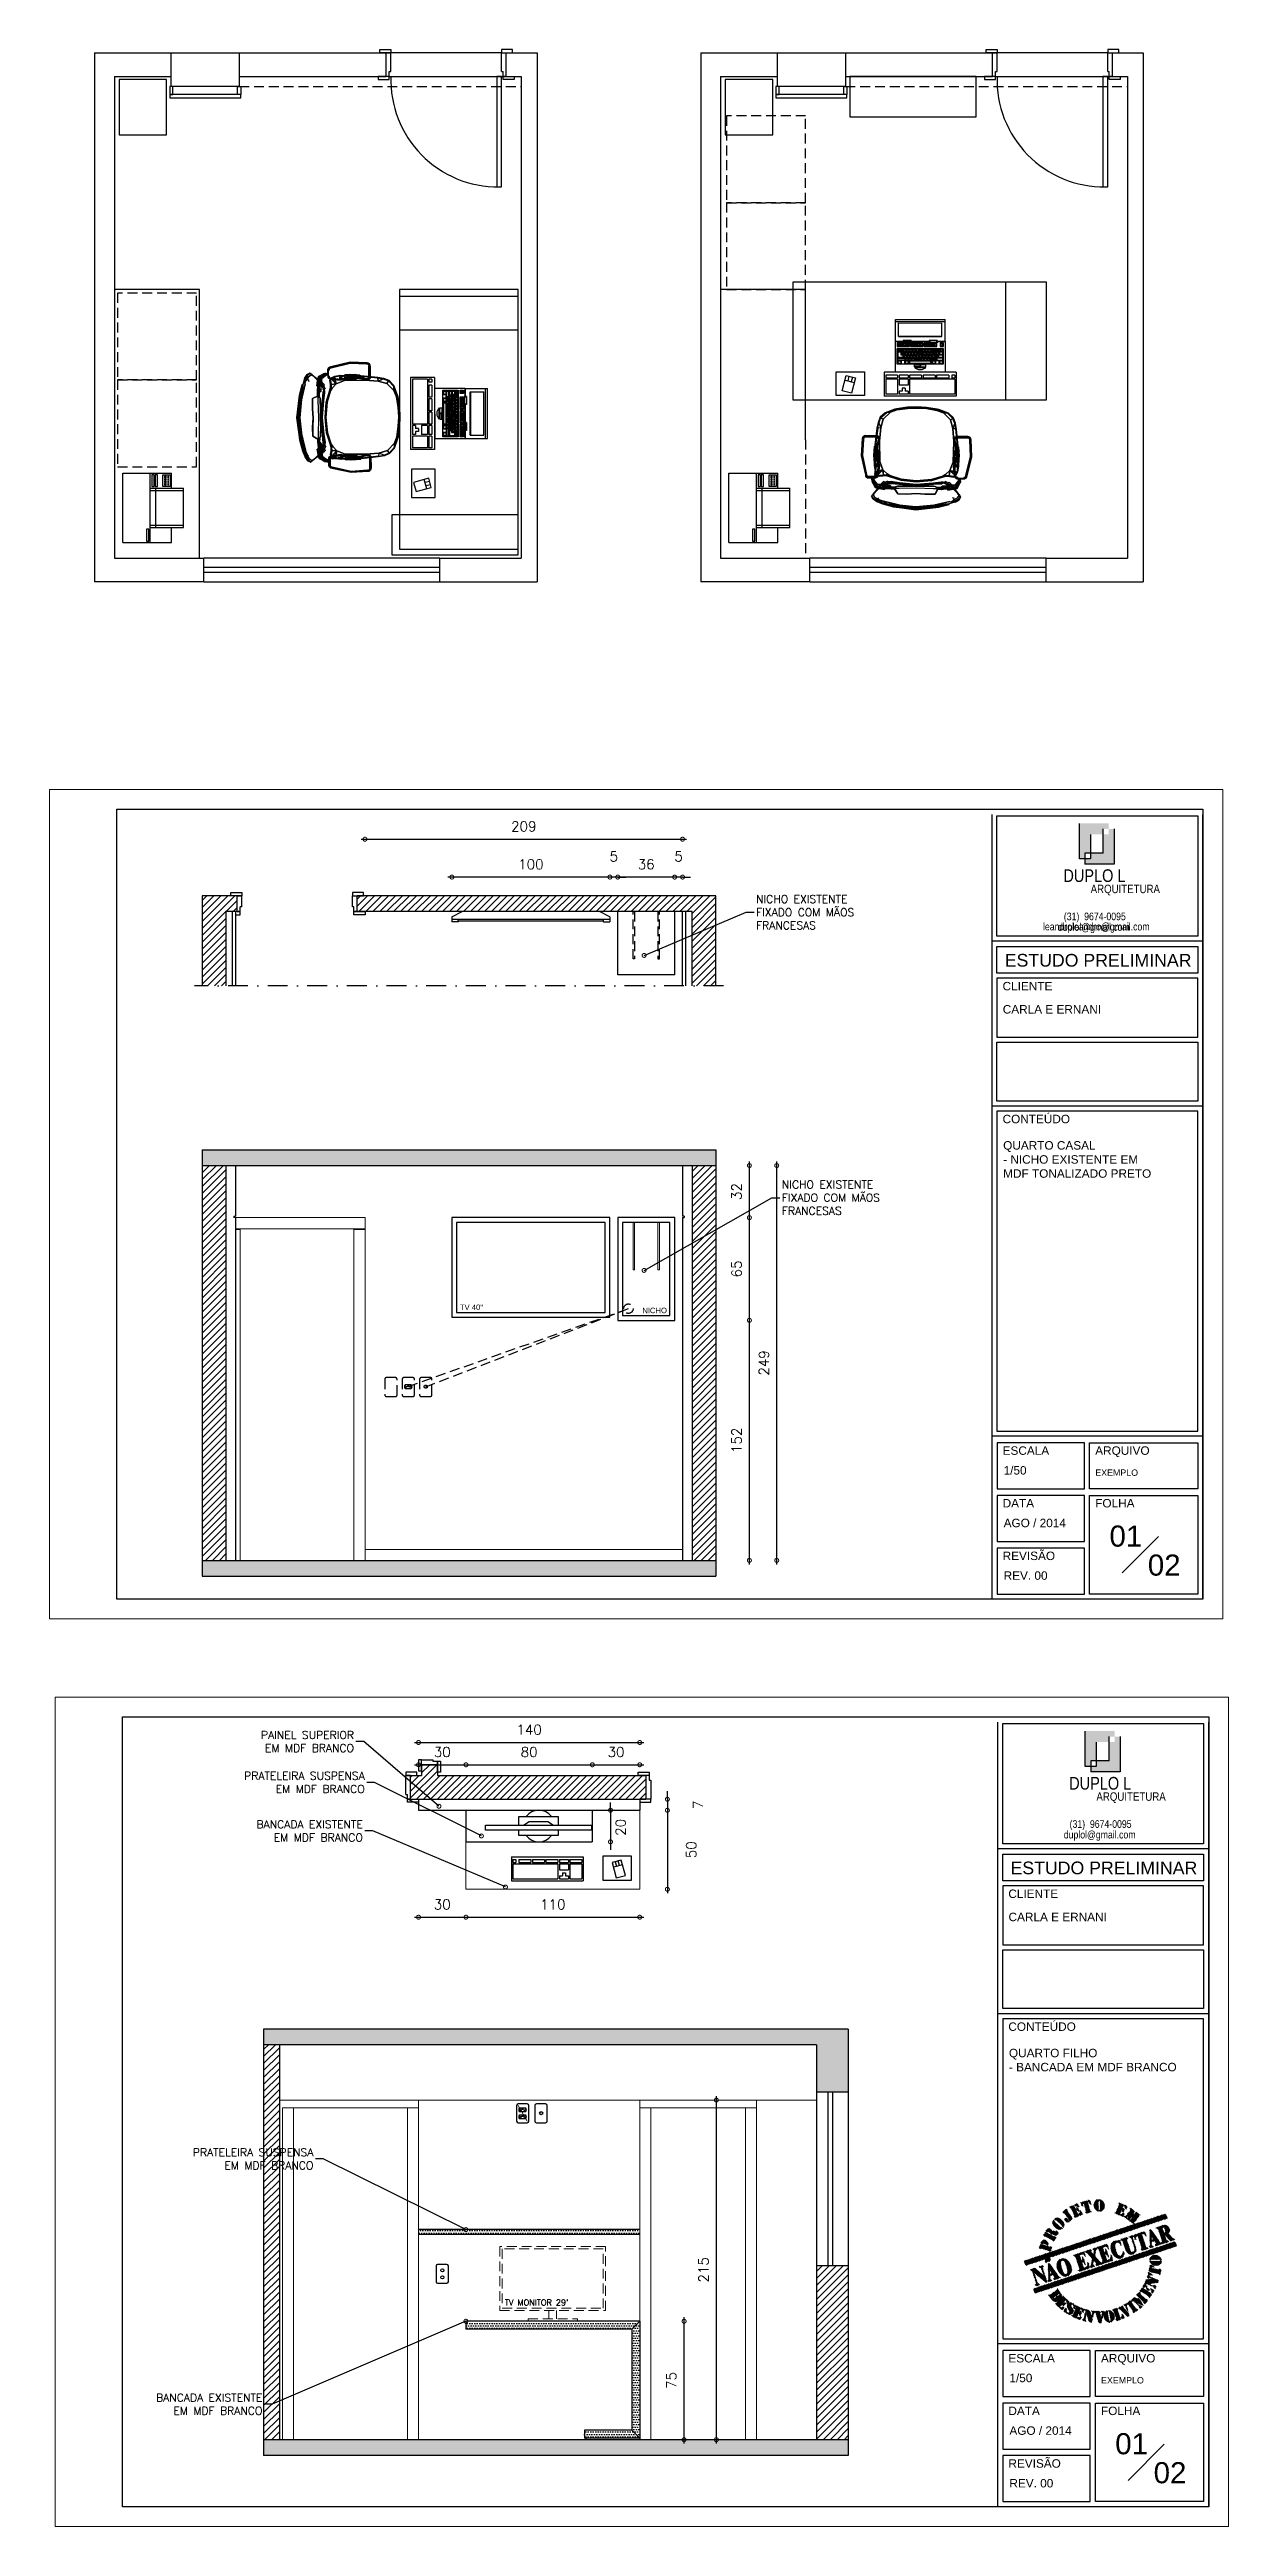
# Model space of a CAD drawing. Extents: x 126968 to 132038, y -1805 to 3860.
# Drawn here: x 131093 to 131839, y -1616 to -48 of the extents above; entities that cross this region are included whole.
import ezdxf
from ezdxf.enums import TextEntityAlignment as Align

# ---------------------------------------------------------------- set-up
doc = ezdxf.new("R2010")
doc.units = 0
doc.header["$MEASUREMENT"] = 0
doc.header["$PDMODE"] = 3
doc.linetypes.add('DASHDOT', pattern=[1, 0.5, -0.25, 0, -0.25])
doc.linetypes.add('HIDDEN', pattern=[0.375, 0.25, -0.125])
doc.layers.get('0').update_dxf_attribs({"linetype": 'CONTINUOUS'})
doc.layers.get('Defpoints').update_dxf_attribs({"linetype": 'CONTINUOUS'})
for name, color, linetype in [('ARQ-CARIMBO', 1, 'CONTINUOUS'), ('PENA01', 1, 'CONTINUOUS'), ('PENA02', 2, 'CONTINUOUS'), ('PENA03', 3, 'CONTINUOUS'), ('PENA04', 4, 'CONTINUOUS'), ('Pena05', 5, 'CONTINUOUS'), ('PENA06', 6, 'CONTINUOUS')]:
    doc.layers.add(name, color=color, linetype=linetype)
for name, color, linetype, lineweight in [('COTA', 8, 'CONTINUOUS', 5), ('PENA 01 TR', 1, 'HIDDEN', 9), ('PENA 02', 2, 'CONTINUOUS', 9), ('PENA 03', 3, 'CONTINUOUS', 15), ('PENA 04', 4, 'CONTINUOUS', 20), ('PENA 05', 5, 'CONTINUOUS', 25)]:
    doc.layers.add(name, color=color, linetype=linetype, lineweight=lineweight)
doc.layers.add('PROJEÇÃO', color=1, linetype='HIDDEN', transparency=0.51)
doc.styles.add('Arial', font='arial.ttf', dxfattribs={"height": 0.3125})
doc.styles.add('R80E25', font='arial.ttf')
doc.styles.add('SR80', font='arial.ttf', dxfattribs={"height": 5})
doc.styles.get("Standard").update_dxf_attribs({"font": 'romans.shx'})
doc.dimstyles.new('cota 25-5', dxfattribs={"dimscale": 25, "dimtxt": 0.2, "dimasz": 0.2, "dimexe": 0.1, "dimexo": 0.1, "dimgap": 0.05, "dimtad": 1, "dimdec": 1, "dimlfac": 0.2, "dimrnd": 0.2, "dimzin": 12, "dimdsep": 46, "dimtxsty": 'Standard', "dimblk": 'DOTSMALL', "dimcen": 0.5, "dimdle": 0.1, "dimclrd": 1, "dimclre": 1, "dimclrt": 2, "dimadec": 0, "dimazin": 0, "dimtfac": 1, "dimtdec": 1, "dimtix": 1, "dimtmove": 2, "dimatfit": 3, "dimldrblk": 'DOTSMALL', "dimfxl": 1, "dimtvp": 0.5, "dimtolj": 1, "dimtzin": 0, "dimarcsym": 0})
doc.dimstyles.new('COTAS_1_25', dxfattribs={"dimscale": 25, "dimtxt": 0.25, "dimasz": 0.2, "dimexe": 0.1, "dimexo": 0.2, "dimgap": 0.2, "dimtad": 1, "dimdsep": 46, "dimtxsty": 'Standard', "dimblk1": 'DOTSMALL', "dimblk2": 'DOTSMALL', "dimsah": 1, "dimcen": 0.1, "dimdle": 0.1, "dimse1": 1, "dimse2": 1, "dimclrt": 2, "dimadec": 0, "dimazin": 0, "dimtfac": 1, "dimtmove": 2, "dimatfit": 3, "dimldrblk": 'DOTSMALL', "dimfxl": 1, "dimtolj": 1, "dimtzin": 0, "dimarcsym": 0})
pattern_1 = [(45, (91234.519, -6535.9858), (-2.2097087, 2.2097087), [])]

msp = doc.modelspace()

# ---------------------------------------------------------------- texts
at = {"color": 2, "ltscale": 2, "char_height": 5}
for s, insert, attachment_point in [('NICHO EXISTENTE\\PFIXADO COM MÃOS\\PFRANCESAS', (131539.921, -594.146), 4), ('NICHO EXISTENTE\\PFIXADO COM MÃOS\\PFRANCESAS', (131556.234, -774.861), 4), ('PAINEL SUPERIOR\\PEM MDF BRANCO', (131285.463, -1119.198), 6), ('PRATELEIRA SUSPENSA\\PEM MDF BRANCO', (131292.236, -1145.053), 6), ('BANCADA EXISTENTE\\PEM MDF BRANCO', (131291.023, -1175.791), 6), ('PRATELEIRA SUSPENSA\\PEM MDF BRANCO', (131259.752, -1383.411), 6), ('BANCADA EXISTENTE\\PEM MDF BRANCO', (131227.462, -1538.736), 6)]:
    msp.add_mtext(s, dxfattribs=dict(at, insert=insert, attachment_point=attachment_point))
at = {"layer": 'ARQ-CARIMBO', "char_height": 4.00781, "width": 288.55301, "attachment_point": 1, "style": 'Arial'}
for insert in [(131754.644, -946.933), (131758.299, -1521.572)]:
    msp.add_mtext('{\\fArial|b0|i0|c0|p34;EXEMPLO}', dxfattribs=dict(at, insert=insert))
at = {"layer": 'PENA 01 TR', "ltscale": 25, "flags": 2}
msp.add_attdef("TV MONITOR 29'", (131380.925, -1476.184), '', height=3.75, dxfattribs=at)
at = {"layer": 'PENA 04', "color": 3, "char_height": 5.34375, "width": 249.85444, "attachment_point": 1, "style": 'Arial'}
for s, insert in [('QUARTO CASAL\\P- NICHO EXISTENTE EM\\PMDF TONALIZADO PRETO', (131696.318, -739.081)), ('QUARTO FILHO\\P- BANCADA EM MDF BRANCO', (131699.973, -1313.72))]:
    msp.add_mtext(s, dxfattribs=dict(at, insert=insert))
at = {"layer": 'PENA01'}
for s, insert, char_height, width, attachment_point, style in [('{\\fArial Narrow|b0|i0|c0|p34;ARQUITETURA}', (131773.627, -576.699), 5.34375, 95.84335, 2, 'R80E25'), ('{\\fArial Narrow|b0|i0|c0|p34;(31)  9674-0095}', (131734.734, -594.377), 4.80938, 153.4725, 1, 'SR80'), ('{\\fArial Narrow|b0|i0|c0|p34;leandroleandro@gmail.com}', (131721.536, -600.832), 4.80938, 153.4725, 1, 'SR80'), ('{\\fArial Narrow|b0|i0|c0|p34;duplol@gmail.com}', (131731.051, -601.086), 4.80938, 153.4725, 1, 'SR80'), ('{\\fArial Narrow|b0|i0|c0|p34;ARQUITETURA}', (131777.282, -1151.338), 5.34375, 95.84335, 2, 'R80E25'), ('{\\fArial Narrow|b0|i0|c0|p34;duplol@gmail.com}', (131734.705, -1175.726), 4.80938, 153.4725, 1, 'SR80'), ('{\\fArial Narrow|b0|i0|c0|p34;(31)  9674-0095}', (131738.389, -1169.016), 4.80938, 153.4725, 1, 'SR80')]:
    msp.add_mtext(s, dxfattribs=dict(at, insert=insert, char_height=char_height, width=width, attachment_point=attachment_point, style=style))
at = {"layer": 'PENA02', "color": 2, "style": 'Arial'}
for s, p in [('CLIENTE', (131695.95, -643.604)), ('CONTEÚDO', (131695.95, -727.725)), ('ESCALA', (131695.983, -937.649)), ('ARQUIVO', (131754.588, -937.649)), ('DATA', (131695.983, -970.966)), ('FOLHA', (131754.588, -970.966)), ('REVISÃO', (131695.983, -1004.284)), ('CLIENTE', (131699.605, -1218.243)), ('CONTEÚDO', (131699.605, -1302.364)), ('ESCALA', (131699.638, -1512.289)), ('ARQUIVO', (131758.242, -1512.289)), ('DATA', (131699.638, -1545.606)), ('FOLHA', (131758.242, -1545.606)), ('REVISÃO', (131699.638, -1578.923))]:
    msp.add_text(s, height=5.3438, dxfattribs=at).set_placement(p)
for s, p in [('TV 40"', (131352.462, -845.989)), ('NICHO', (131467.903, -847.979))]:
    msp.add_text(s, height=3.4734, rotation=360, dxfattribs=at).set_placement(p)
at = {"layer": 'PENA03', "color": 3, "style": 'Arial'}
for p in [(131756.433, -628.559), (131760.088, -1203.198)]:
    msp.add_text('ESTUDO PRELIMINAR', height=8.01562, dxfattribs=at).set_placement(p, align=Align.CENTER)
for s, height, p in [('CARLA E ERNANI', 5.34375, (131696.069, -658.272)), ('1/50', 5.3438, (131696.62, -950.154)), ('AGO / 2014', 5.3438, (131696.62, -983.471)), ('REV. 00', 5.3438, (131696.62, -1016.788)), ('CARLA E ERNANI', 5.34375, (131699.724, -1232.911)), ('1/50', 5.3438, (131700.275, -1524.793)), ('AGO / 2014', 5.3438, (131700.275, -1558.11)), ('REV. 00', 5.3438, (131700.275, -1591.427))]:
    msp.add_text(s, height=height, dxfattribs=at).set_placement(p)
at = {"layer": 'PENA03', "char_height": 8.01562, "width": 136.30888, "attachment_point": 2, "style": 'R80E25'}
for insert in [(131754.1, -566.961), (131757.755, -1141.6)]:
    msp.add_mtext('{\\fArial Narrow|b0|i0|c0|p34;DUPLO L}', dxfattribs=dict(at, insert=insert))
at = {"layer": 'PENA04', "color": 4, "style": 'Arial'}
for s, p in [('01', (131763.604, -995.791)), ('02', (131787.896, -1014.145)), ('01', (131767.259, -1570.43)), ('02', (131791.551, -1588.785))]:
    msp.add_text(s, height=13.3594, dxfattribs=at).set_placement(p)

# ---------------------------------------------------------------- blocks, each defined once
blk = doc.blocks.new('_DOTSMALL')
at = {"color": 0, "linetype": 'ByBlock', "const_width": 0.5}
blk.add_lwpolyline([(-0.0625, 0, 1), (0.0625, 0, 1)], format="xyb", close=True, dxfattribs=at)
blk = doc.blocks.new('*D251')
at = {"layer": 'COTA', "color": 0, "lineweight": -2, "transparency": 16777216}
for p, q in [((131488.4, -571.9), (131483.4, -571.9)), ((131493.4, -571.9), (131488.4, -571.9)), ((131493.4, -571.9), (131498.4, -571.9))]:
    blk.add_line(p, q, dxfattribs=at)
at = {"layer": 'Defpoints', "color": 0, "transparency": 16777216}
for p in [(131488.4, -571.9), (131488.4, -593.7), (131493.4, -593.7)]:
    blk.add_point(p, dxfattribs=at)
at = {"layer": 'COTA', "color": 0, "lineweight": -2, "transparency": 16777216, "xscale": 5, "yscale": 5, "zscale": 5}
blk.add_blockref('_DOTSMALL', (131488.4, -571.9), dxfattribs=at)
at = {"layer": 'COTA', "color": 0, "lineweight": -2, "transparency": 16777216, "xscale": 5, "yscale": 5, "zscale": 5, "rotation": 180}
blk.add_blockref('_DOTSMALL', (131493.4, -571.9), dxfattribs=at)
at = {"layer": 'COTA', "color": 2, "transparency": 16777216, "insert": (131490.9, -558.8), "char_height": 6.25, "attachment_point": 5}
blk.add_mtext('\\A1;5', dxfattribs=at)
blk = doc.blocks.new('*D252')
at = {"layer": 'COTA', "color": 0, "lineweight": -2, "transparency": 16777216}
blk.add_line((131490.9, -571.9), (131449.9, -571.9), dxfattribs=at)
at = {"layer": 'Defpoints', "color": 0, "transparency": 16777216}
for p in [(131452.4, -571.9), (131452.4, -593.7), (131488.4, -593.7)]:
    blk.add_point(p, dxfattribs=at)
at = {"layer": 'COTA', "color": 0, "lineweight": -2, "transparency": 16777216, "xscale": 5, "yscale": 5, "zscale": 5, "rotation": 180}
blk.add_blockref('_DOTSMALL', (131452.4, -571.9), dxfattribs=at)
at = {"layer": 'COTA', "color": 0, "lineweight": -2, "transparency": 16777216, "xscale": 5, "yscale": 5, "zscale": 5}
blk.add_blockref('_DOTSMALL', (131488.4, -571.9), dxfattribs=at)
at = {"layer": 'COTA', "color": 2, "transparency": 16777216, "insert": (131470.4, -563.8), "char_height": 6.25, "attachment_point": 5}
blk.add_mtext('\\A1;36', dxfattribs=at)
blk = doc.blocks.new('*D253')
at = {"layer": 'COTA', "color": 0, "lineweight": -2, "transparency": 16777216}
for p, q in [((131447.4, -571.9), (131442.4, -571.9)), ((131452.4, -571.9), (131447.4, -571.9)), ((131452.4, -571.9), (131457.4, -571.9))]:
    blk.add_line(p, q, dxfattribs=at)
at = {"layer": 'Defpoints', "color": 0, "transparency": 16777216}
for p in [(131447.4, -571.9), (131452.4, -593.7), (131447.4, -598.7)]:
    blk.add_point(p, dxfattribs=at)
at = {"layer": 'COTA', "color": 0, "lineweight": -2, "transparency": 16777216, "xscale": 5, "yscale": 5, "zscale": 5}
blk.add_blockref('_DOTSMALL', (131447.4, -571.9), dxfattribs=at)
at = {"layer": 'COTA', "color": 0, "lineweight": -2, "transparency": 16777216, "xscale": 5, "yscale": 5, "zscale": 5, "rotation": 180}
blk.add_blockref('_DOTSMALL', (131452.4, -571.9), dxfattribs=at)
at = {"layer": 'COTA', "color": 2, "transparency": 16777216, "insert": (131449.9, -558.8), "char_height": 6.25, "attachment_point": 5}
blk.add_mtext('\\A1;5', dxfattribs=at)
blk = doc.blocks.new('*D254')
at = {"layer": 'COTA', "color": 0, "lineweight": -2, "transparency": 16777216}
blk.add_line((131449.9, -571.9), (131344.9, -571.9), dxfattribs=at)
at = {"layer": 'Defpoints', "color": 0, "transparency": 16777216}
for p in [(131347.4, -571.9), (131347.4, -598.7), (131447.4, -598.7)]:
    blk.add_point(p, dxfattribs=at)
at = {"layer": 'COTA', "color": 0, "lineweight": -2, "transparency": 16777216, "xscale": 5, "yscale": 5, "zscale": 5, "rotation": 180}
blk.add_blockref('_DOTSMALL', (131347.4, -571.9), dxfattribs=at)
at = {"layer": 'COTA', "color": 0, "lineweight": -2, "transparency": 16777216, "xscale": 5, "yscale": 5, "zscale": 5}
blk.add_blockref('_DOTSMALL', (131447.4, -571.9), dxfattribs=at)
at = {"layer": 'COTA', "color": 2, "transparency": 16777216, "insert": (131397.4, -563.8), "char_height": 6.25, "attachment_point": 5}
blk.add_mtext('\\A1;100', dxfattribs=at)
blk = doc.blocks.new('*D255')
at = {"layer": 'COTA', "color": 0, "lineweight": -2, "transparency": 16777216}
blk.add_line((131289.9, -547.9), (131495.9, -547.9), dxfattribs=at)
at = {"layer": 'Defpoints', "color": 0, "transparency": 16777216}
for p in [(131493.4, -547.9), (131292.4, -595.7), (131493.4, -593.7)]:
    blk.add_point(p, dxfattribs=at)
at = {"layer": 'COTA', "color": 0, "lineweight": -2, "transparency": 16777216, "xscale": 5, "yscale": 5, "zscale": 5, "rotation": 180}
blk.add_blockref('_DOTSMALL', (131292.4, -547.9), dxfattribs=at)
at = {"layer": 'COTA', "color": 0, "lineweight": -2, "transparency": 16777216, "xscale": 5, "yscale": 5, "zscale": 5}
blk.add_blockref('_DOTSMALL', (131493.4, -547.9), dxfattribs=at)
at = {"layer": 'COTA', "color": 2, "transparency": 16777216, "insert": (131392.9, -539.8), "char_height": 6.25, "attachment_point": 5}
blk.add_mtext('\\A1;209', dxfattribs=at)
blk = doc.blocks.new('*D256')
at = {"layer": 'COTA', "color": 0, "lineweight": -2, "transparency": 16777216}
blk.add_line((131535.7, -1007), (131535.7, -850), dxfattribs=at)
at = {"layer": 'Defpoints', "color": 0, "transparency": 16777216}
for p in [(131488.4, -852.5), (131535.7, -852.5), (131493.4, -1004.5)]:
    blk.add_point(p, dxfattribs=at)
at = {"layer": 'COTA', "color": 0, "lineweight": -2, "transparency": 16777216, "xscale": 5, "yscale": 5, "zscale": 5}
for p, rotation in [((131535.7, -852.5), 90), ((131535.7, -1004.5), 270)]:
    blk.add_blockref('_DOTSMALL', p, dxfattribs=dict(at, rotation=rotation))
at = {"layer": 'COTA', "color": 2, "transparency": 16777216, "insert": (131527.6, -928.5), "char_height": 6.25, "attachment_point": 5, "rotation": 90}
blk.add_mtext('\\A1;152', dxfattribs=at)
blk = doc.blocks.new('*D257')
at = {"layer": 'COTA', "color": 0, "lineweight": -2, "transparency": 16777216}
blk.add_line((131535.7, -855), (131535.7, -785), dxfattribs=at)
at = {"layer": 'Defpoints', "color": 0, "transparency": 16777216}
for p in [(131488.4, -787.5), (131535.7, -787.5), (131488.4, -852.5)]:
    blk.add_point(p, dxfattribs=at)
at = {"layer": 'COTA', "color": 0, "lineweight": -2, "transparency": 16777216, "xscale": 5, "yscale": 5, "zscale": 5}
for p, rotation in [((131535.7, -787.5), 90), ((131535.7, -852.5), 270)]:
    blk.add_blockref('_DOTSMALL', p, dxfattribs=dict(at, rotation=rotation))
at = {"layer": 'COTA', "color": 2, "transparency": 16777216, "insert": (131527.6, -820), "char_height": 6.25, "attachment_point": 5, "rotation": 90}
blk.add_mtext('\\A1;65', dxfattribs=at)
blk = doc.blocks.new('*D258')
at = {"layer": 'COTA', "color": 0, "lineweight": -2, "transparency": 16777216}
blk.add_line((131535.7, -790), (131535.7, -752), dxfattribs=at)
at = {"layer": 'Defpoints', "color": 0, "transparency": 16777216}
for p in [(131488.4, -754.5), (131535.7, -754.5), (131488.4, -787.5)]:
    blk.add_point(p, dxfattribs=at)
at = {"layer": 'COTA', "color": 0, "lineweight": -2, "transparency": 16777216, "xscale": 5, "yscale": 5, "zscale": 5}
for p, rotation in [((131535.7, -754.5), 90), ((131535.7, -787.5), 270)]:
    blk.add_blockref('_DOTSMALL', p, dxfattribs=dict(at, rotation=rotation))
at = {"layer": 'COTA', "color": 2, "transparency": 16777216, "insert": (131527.6, -771), "char_height": 6.25, "attachment_point": 5, "rotation": 90}
blk.add_mtext('\\A1;32', dxfattribs=at)
blk = doc.blocks.new('*D259')
at = {"layer": 'COTA', "color": 0, "lineweight": -2, "transparency": 16777216}
blk.add_line((131553, -1007), (131553, -752), dxfattribs=at)
at = {"layer": 'Defpoints', "color": 0, "transparency": 16777216}
for p in [(131493.4, -754.5), (131553, -754.5), (131493.4, -1004.5)]:
    blk.add_point(p, dxfattribs=at)
at = {"layer": 'COTA', "color": 0, "lineweight": -2, "transparency": 16777216, "xscale": 5, "yscale": 5, "zscale": 5}
for p, rotation in [((131553, -754.5), 90), ((131553, -1004.5), 270)]:
    blk.add_blockref('_DOTSMALL', p, dxfattribs=dict(at, rotation=rotation))
at = {"layer": 'COTA', "color": 2, "transparency": 16777216, "insert": (131544.9, -879.5), "char_height": 6.25, "attachment_point": 5, "rotation": 90}
blk.add_mtext('\\A1;249', dxfattribs=at)
blk = doc.blocks.new('AERON')
for p, q in [((58748.7, 182.6, 8.9), (58748.7, 182.8, 7.3)), ((58748.7, 182.1, 10.1), (58748.7, 182.6, 8.9)), ((58748.7, 181.3, 10.9), (58748.7, 182.1, 10.1))]:
    blk.add_line(p, q)
for points, invisible_edges in [([(58689.5, 203.9, 96.1), (58689.6, 202.5, 95.2), (58687.4, 198.1, 95.9), (58688.1, 201.5, 97.7)], 5), ([(58690.4, 204.1, 98.2), (58689.3, 205.6, 97.8), (58687.8, 201.9, 99.6), (58689.6, 202.2, 99.1)], 5), ([(58691.8, 206.8, 95.6), (58690.9, 208, 94.9), (58689.3, 205.6, 97.8), (58690.4, 204.1, 98.2)], 5), ([(58691.2, 207.7, 92.1), (58690.1, 204.2, 93.2), (58689.6, 202.5, 95.2), (58689.5, 203.9, 96.1)], 5), ([(58692.7, 209, 90.6), (58691.6, 205.1, 90.2), (58690.1, 204.2, 93.2), (58691.2, 207.7, 92.1)], 5), ([(58690.4, 204.1, 98.2), (58690.4, 157.5, 98.2), (58691.8, 154.8, 95.6), (58691.8, 206.8, 95.6)], 5), ([(58693.6, 207.9, 91.2), (58692.7, 209, 90.6), (58690.9, 208, 94.9), (58691.8, 206.8, 95.6)], 5), ([(58691.8, 206.8, 95.6), (58691.8, 154.8, 95.6), (58693.6, 153.6, 91.2), (58693.6, 207.9, 91.2)], 5), ([(58695, 207, 86.4), (58694.1, 207.9, 85.7), (58692.7, 209, 90.6), (58693.6, 207.9, 91.2)], 5), ([(58693.6, 207.9, 91.2), (58693.6, 153.6, 91.2), (58695, 154.5, 86.4), (58695, 207, 86.4)], 5), ([(58701.3, 200.8, 71.6), (58700.9, 202.6, 70.9), (58694.1, 207.9, 85.7), (58695, 207, 86.4)], 5), ([(58695, 207, 86.4), (58695, 154.5, 86.4), (58701.3, 160.7, 71.6), (58701.3, 200.8, 71.6)], 5), ([(58709.4, 201.9, 45), (58709.4, 159.6, 45), (58714.7, 157.5, 46.6), (58714.7, 204, 46.6)], 5), ([(58724.4, 207.3, 71), (58718, 213.6, 70.9), (58711.6, 206.2, 70.1), (58718, 207.8, 70.9)], 3), ([(58714.6, 207.5, 46.5), (58721.3, 207.5, 47), (58720.1, 207.5, 49.4), (58715.3, 207.5, 49)], 5), ([(58714.8, 206.3, 43.3), (58721.6, 206.3, 43.9), (58721.3, 207.5, 47), (58714.6, 207.5, 46.5)], 5), ([(58714.7, 204, 46.6), (58714.7, 157.5, 46.6), (58727.7, 157.3, 50), (58727.7, 204.2, 50)], 5), ([(58715, 203.9, 41.1), (58714.8, 206.3, 43.3), (58714.8, 207.6, 42.8), (58715.1, 205, 39.3)], 10), ([(58715, 203.9, 41.1), (58721.8, 203.9, 41.7), (58721.6, 206.3, 43.9), (58714.8, 206.3, 43.3)], 5), ([(58715.3, 207.5, 49), (58720.1, 207.5, 49.4), (58717.7, 207.5, 50.2)], 1), ([(58721.6, 206.3, 43.9), (58721.8, 203.9, 41.7), (58721.9, 205, 40.2), (58721.6, 207.6, 43.2)], 10), ([(58727.7, 204.2, 50), (58727.7, 157.3, 50), (58736, 158, 51.1), (58736, 203.6, 51.1)], 5), ([(58685.2, 180.8, 102), (58686, 186.6, 101.8), (58685.3, 189.8, 101.6), (58684.2, 180.8, 101.3)], 10), ([(58688.1, 201.5, 97.7), (58687.4, 198.1, 95.9), (58685, 180.8, 94.7), (58686.1, 180.8, 98.9)], 5), ([(58686, 186.6, 101.8), (58689.6, 202.2, 99.1), (58687.8, 201.9, 99.6), (58685.3, 189.8, 101.6)], 10), ([(58686, 186.6, 101.8), (58686, 174.9, 101.8), (58689.6, 159.3, 99.1), (58689.6, 202.2, 99.1)], 5), ([(58694.2, 186.7, 61.1), (58699.3, 185.7, 61.1), (58699.1, 192.5, 60.6), (58694.3, 192.4, 60.6)], 5), ([(58694.3, 192.4, 51.6), (58699.1, 192.5, 51.6), (58699.3, 185.7, 51.1), (58694.2, 186.7, 51.1)], 5), ([(58694.3, 192.4, 60.6), (58694.3, 192.4, 51.6), (58694.2, 186.7, 51.1), (58694.2, 186.7, 61.1)], 5), ([(58697.4, 194.5, 59), (58697.4, 194.2, 53.1), (58694.3, 192.4, 51.6), (58694.3, 192.4, 60.6)], 4), ([(58694.3, 192.4, 60.6), (58699.1, 192.5, 60.6), (58698.4, 194.5, 59), (58697.4, 194.5, 59)], 1), ([(58697.4, 194.2, 53.1), (58698.4, 194.2, 53.1), (58699.1, 192.5, 51.6), (58694.3, 192.4, 51.6)], 4), ([(58697.4, 196.9, 53.1), (58697.7, 196.9, 53.1), (58697.7, 195.9, 53.1), (58697.4, 194.2, 53.1)], 4), ([(58697.7, 196.9, 59), (58697.4, 196.9, 59), (58697.4, 194.5, 59), (58697.7, 196.1, 59)], 4), ([(58698.4, 194.5, 59), (58698, 196.1, 59), (58697.7, 196.1, 59), (58697.4, 194.5, 59)], 5), ([(58698, 195.9, 53.1), (58698.4, 194.2, 53.1), (58697.4, 194.2, 53.1), (58697.7, 195.9, 53.1)], 5), ([(58697.6, 198.1, 37.4), (58697.7, 196.3, 41.4), (58697.8, 200.9, 42.4), (58697.7, 200.2, 39.5)], 3), ([(58697.6, 195.2, 36.6), (58697.7, 194.9, 39.9), (58697.7, 196.3, 41.4), (58697.6, 198.1, 37.4)], 5), ([(58697.6, 193.8, 37.4), (58697.7, 193.7, 38.9), (58697.7, 194.9, 39.9), (58697.6, 195.2, 36.6)], 4), ([(58697.8, 200.9, 42.4), (58697.7, 196.3, 41.4), (58698.6, 197.3, 60.8), (58698.6, 201.8, 60.6)], 5), ([(58700.4, 199.9, 45.8), (58697.7, 195.6, 48.5), (58697.9, 196.5, 57.9), (58701.6, 200.5, 60.7)], 5), ([(58699.3, 194.9, 43.6), (58697.7, 195.6, 48.5), (58700.4, 199.9, 45.8)], 11), ([(58699.5, 197.3, 60.7), (58698.6, 197.3, 60.8), (58697.7, 196.3, 41.4), (58698.6, 196.3, 41.4)], 4), ([(58698.6, 194.9, 39.8), (58697.7, 194.9, 39.9), (58697.7, 196.3, 41.4), (58698.6, 196.3, 41.4)], 5), ([(58697.7, 191.6, 45.2), (58697.7, 195.6, 48.5), (58699.3, 194.9, 43.6), (58699.2, 191.5, 43.7)], 14), ([(58697.7, 194.9, 39.9), (58697.7, 193.7, 38.9), (58698.5, 193.7, 38.9), (58698.6, 194.9, 39.8)], 8), ([(58698, 180.8, 43.9), (58697.7, 191.6, 45.2), (58699.2, 191.5, 43.7), (58698.2, 180.8, 43.3)], 14), ([(58697.9, 196.5, 57.9), (58698.5, 196.6, 62.5), (58702, 201.5, 64.3), (58701.6, 200.5, 60.7)], 10), ([(58698.4, 196.6, 59), (58698, 196.6, 59), (58698, 196.1, 59), (58698.4, 194.5, 59)], 4), ([(58698, 196.5, 53.1), (58698.4, 196.5, 53.1), (58698.4, 194.2, 53.1), (58698, 195.9, 53.1)], 4), ([(58699.1, 192.5, 60.6), (58699.1, 192.5, 51.6), (58698.4, 194.2, 53.1), (58698.4, 194.5, 59)], 1), ([(58698.6, 201.8, 60.6), (58698.6, 197.3, 60.8), (58698.6, 198.5, 62.7), (58698.6, 200.8, 62.6)], 1), ([(58698.8, 191.6, 43), (58699.3, 194.9, 43.6), (58700.4, 191.5, 40.6)], 11), ([(58699.3, 185.7, 61.1), (58699.3, 185.7, 51.1), (58699.1, 192.5, 51.6), (58699.1, 192.5, 60.6)], 5), ([(58701.8, 198.3, 42.3), (58699.3, 194.9, 43.6), (58700.4, 199.9, 45.8)], 3), ([(58700.8, 196.9, 40.1), (58699.3, 194.9, 43.6), (58700.4, 199.9, 45.8)], 3), ([(58699.3, 194.9, 43.6), (58701.8, 198.3, 42.3), (58700.8, 196.9, 40.1)], 9), ([(58700.4, 191.6, 39.4), (58700.4, 191.5, 40.6), (58699.3, 194.9, 43.6), (58700.8, 196.9, 40.1)], 7), ([(58699.5, 180.8, 40.1), (58700.4, 191.5, 40.6), (58700.4, 191.6, 39.4), (58699.5, 180.8, 38.7)], 11), ([(58700.3, 180.8, 41.2), (58700.2, 180.8, 38.9), (58701, 191.5, 39.6), (58701.3, 191.3, 41.1)], 5), ([(58702, 164.9, 41.9), (58700.3, 180.8, 41.2), (58702, 196.6, 41.9)], 11), ([(58700.3, 180.8, 41.2), (58701.3, 191.3, 41.1), (58702, 196.6, 41.9)], 8), ([(58700.8, 198.7, 55.2), (58700.4, 199.9, 45.8), (58701.6, 200.5, 60.7)], 9), ([(58700.8, 198.7, 55.2), (58701.4, 198.3, 46.4), (58700.4, 199.9, 45.8)], 10), ([(58701.9, 197.8, 42.9), (58701.8, 198.3, 42.3), (58700.4, 199.9, 45.8), (58701.4, 198.3, 46.4)], 5), ([(58701.6, 200.5, 60.7), (58702.3, 199, 64.1), (58700.8, 198.7, 55.2)], 9), ([(58702.3, 199, 64.1), (58702.3, 162.5, 64.1), (58700.8, 162.9, 55.2), (58700.8, 198.7, 55.2)], 5), ([(58700.8, 198.7, 55.2), (58700.8, 162.9, 55.2), (58701.4, 163.2, 46.4), (58701.4, 198.3, 46.4)], 5), ([(58702.3, 199, 64.1), (58702, 201.5, 64.3), (58700.9, 202.6, 70.9), (58701.3, 200.8, 71.6)], 5), ([(58701.3, 191.3, 41.1), (58701, 191.5, 39.6), (58701.4, 196.8, 40.3), (58702, 196.6, 41.9)], 5), ([(58701.3, 200.8, 71.6), (58701.3, 160.7, 71.6), (58702.3, 162.5, 64.1), (58702.3, 199, 64.1)], 5), ([(58701.4, 198.3, 46.4), (58701.4, 163.2, 46.4), (58701.9, 163.7, 42.9), (58701.9, 197.8, 42.9)], 5), ([(58702, 196.6, 41.9), (58701.4, 196.8, 40.3), (58701.8, 198.3, 42.3), (58701.9, 197.8, 42.9)], 5), ([(58702.3, 199, 64.1), (58701.6, 200.5, 60.7), (58702, 201.5, 64.3)], 9), ([(58701.9, 197.8, 42.9), (58701.9, 163.7, 42.9), (58702, 164.9, 41.9), (58702, 196.6, 41.9)], 5), ([(58703.6, 171.1, 41.9), (58703.6, 180.8, 41.9), (58703.6, 190.4, 41.9), (58702.7, 180.8, 41.2)], 3), ([(58705.8, 163.9, 43.2), (58705.8, 197.6, 43.2), (58703.6, 190.4, 41.9), (58703.6, 171.1, 41.9)], 5), ([(58705.8, 197.6, 43.2), (58705.8, 163.9, 43.2), (58706.8, 162.3, 43.7), (58706.8, 199.2, 43.7)], 5), ([(58706.8, 199.2, 43.7), (58706.8, 162.3, 43.7), (58709.4, 159.6, 45), (58709.4, 201.9, 45)], 5), ([(58736, 203.6, 51.1), (58736, 158, 51.1), (58741.4, 159.5, 50.5), (58741.4, 202, 50.5)], 5), ([(58741.4, 202, 50.5), (58741.4, 159.5, 50.5), (58745.9, 164, 49.1), (58745.9, 197.5, 49.1)], 5), ([(58745.9, 197.5, 49.1), (58745.9, 164, 49.1), (58747.4, 168.1, 48.3), (58747.4, 193.4, 48.3)], 5), ([(58747.4, 193.4, 48.3), (58747.4, 168.1, 48.3), (58748.4, 174.8, 47.6), (58748.4, 186.7, 47.6)], 5), ([(58687.4, 163.4, 95.9), (58688.1, 160, 97.7), (58686.1, 180.8, 98.9), (58685, 180.8, 94.7)], 5), ([(58685.2, 180.8, 102), (58686, 174.9, 101.8), (58686, 186.6, 101.8)], 2), ([(58689.6, 159.3, 99.1), (58686, 174.9, 101.8), (58685.3, 171.8, 101.6), (58687.8, 159.7, 99.6)], 10), ([(58694.6, 180.8, 61.3), (58699.2, 180.8, 61.3), (58699.3, 185.7, 61.1), (58694.2, 186.7, 61.1)], 5), ([(58694.2, 186.7, 51.1), (58699.3, 185.7, 51.1), (58699.2, 180.8, 50.8), (58694.6, 180.8, 50.8)], 5), ([(58694.2, 186.7, 61.1), (58694.2, 186.7, 51.1), (58694.6, 180.8, 50.8), (58694.6, 180.8, 61.3)], 5), ([(58694.2, 175.2, 61), (58699.3, 176.2, 61), (58699.2, 180.8, 61.3), (58694.6, 180.8, 61.3)], 5), ([(58694.6, 180.8, 50.8), (58699.2, 180.8, 50.8), (58699.3, 176.2, 51.1), (58694.2, 175.2, 51.1)], 5), ([(58694.6, 180.8, 61.3), (58694.6, 180.8, 50.8), (58694.2, 175.2, 51.1), (58694.2, 175.2, 61)], 5), ([(58694.3, 168.7, 60.5), (58699.1, 168.7, 60.5), (58699.3, 176.2, 61), (58694.2, 175.2, 61)], 5), ([(58694.2, 175.2, 51.1), (58699.3, 176.2, 51.1), (58699.1, 168.7, 51.7), (58694.3, 168.7, 51.7)], 5), ([(58694.2, 175.2, 61), (58694.2, 175.2, 51.1), (58694.3, 168.7, 51.7), (58694.3, 168.7, 60.5)], 5), ([(58697.7, 170, 45.2), (58698, 180.8, 43.9), (58698.2, 180.8, 43.3), (58699.2, 170.1, 43.7)], 14), ([(58699.1, 168.7, 60.5), (58699.1, 168.7, 51.7), (58699.3, 176.2, 51.1), (58699.3, 176.2, 61)], 5), ([(58699.2, 180.8, 61.3), (58699.2, 180.8, 50.8), (58699.3, 185.7, 51.1), (58699.3, 185.7, 61.1)], 5), ([(58699.3, 176.2, 61), (58699.3, 176.2, 51.1), (58699.2, 180.8, 50.8), (58699.2, 180.8, 61.3)], 5), ([(58700.4, 170.1, 40.6), (58699.5, 180.8, 40.1), (58699.5, 180.8, 38.7), (58700.4, 169.9, 39.4)], 11), ([(58700.2, 180.8, 38.9), (58700.3, 180.8, 41.2), (58701.3, 170.2, 41.1), (58701, 170.1, 39.6)], 5), ([(58702, 164.9, 41.9), (58701.3, 170.2, 41.1), (58700.3, 180.8, 41.2)], 8), ([(58748.4, 186.7, 47.6), (58748.4, 174.8, 47.6), (58748.7, 179, 47.4), (58748.7, 182.6, 47.4)], 1), ([(58690.9, 153.5, 94.9), (58691.8, 154.8, 95.6), (58690.4, 157.5, 98.2), (58689.3, 155.9, 97.8)], 5), ([(58690.1, 157.3, 93.2), (58691.2, 153.8, 92.1), (58689.5, 157.6, 96.1), (58689.6, 159, 95.2)], 5), ([(58691.6, 156.4, 90.2), (58692.7, 152.6, 90.6), (58691.2, 153.8, 92.1), (58690.1, 157.3, 93.2)], 5), ([(58692, 157.8, 85.7), (58694.1, 153.6, 85.7), (58692.7, 152.6, 90.6), (58691.6, 156.4, 90.2)], 5), ([(58700.9, 158.9, 70.9), (58701.3, 160.7, 71.6), (58695, 154.5, 86.4), (58694.1, 153.6, 85.7)], 5), ([(58694.3, 168.7, 60.5), (58694.3, 168.7, 51.7), (58697.4, 167.3, 53.1), (58697.4, 167.1, 59)], 1), ([(58694.3, 168.7, 51.7), (58699.1, 168.7, 51.7), (58698.4, 167.3, 53.1), (58697.4, 167.3, 53.1)], 1), ([(58697.4, 167.1, 59), (58698.4, 167.1, 59), (58699.1, 168.7, 60.5), (58694.3, 168.7, 60.5)], 4), ([(58697.7, 165.7, 53.1), (58697.4, 167.3, 53.1), (58698.4, 167.3, 53.1), (58698, 165.7, 53.1)], 5), ([(58697.7, 164.7, 53.1), (58697.4, 164.7, 53.1), (58697.4, 167.3, 53.1), (58697.7, 165.7, 53.1)], 4), ([(58697.4, 164.6, 59), (58697.7, 164.6, 59), (58697.7, 165.4, 59), (58697.4, 167.1, 59)], 4), ([(58697.4, 167.1, 59), (58697.7, 165.4, 59), (58698, 165.4, 59), (58698.4, 167.1, 59)], 5), ([(58697.7, 167.8, 38.9), (58697.6, 167.8, 37.4), (58697.6, 166.4, 36.6), (58697.7, 166.6, 39.9)], 4), ([(58697.7, 166.6, 39.9), (58697.6, 166.4, 36.6), (58697.6, 163.4, 37.4), (58697.7, 165.2, 41.4)], 5), ([(58697.7, 165.2, 41.4), (58697.6, 163.4, 37.4), (58697.7, 161.3, 39.5), (58697.8, 160.7, 42.4)], 9), ([(58697.7, 166, 48.5), (58697.7, 170, 45.2), (58699.2, 170.1, 43.7), (58699.3, 166.6, 43.6)], 14), ([(58697.7, 167.8, 38.9), (58697.7, 166.6, 39.9), (58698.6, 166.6, 39.8), (58698.5, 167.8, 38.9)], 2), ([(58697.7, 166, 48.5), (58699.3, 166.6, 43.6), (58700.4, 161.6, 45.8)], 11), ([(58698.6, 166.6, 39.8), (58697.7, 166.6, 39.9), (58697.7, 165.2, 41.4), (58698.6, 165.2, 41.4)], 5), ([(58697.7, 166, 48.5), (58700.4, 161.6, 45.8), (58701.6, 161, 60.7), (58697.9, 165, 57.9)], 5), ([(58698.6, 164.2, 60.8), (58699.5, 164.2, 60.7), (58698.6, 165.2, 41.4), (58697.7, 165.2, 41.4)], 4), ([(58697.7, 165.2, 41.4), (58697.8, 160.7, 42.4), (58698.6, 159.8, 60.6), (58698.6, 164.2, 60.8)], 5), ([(58698.5, 164.9, 62.5), (58697.9, 165, 57.9), (58701.6, 161, 60.7), (58702, 160, 64.3)], 10), ([(58698.4, 165, 53.1), (58698, 165, 53.1), (58698, 165.7, 53.1), (58698.4, 167.3, 53.1)], 4), ([(58698, 165, 59), (58698.4, 165, 59), (58698.4, 167.1, 59), (58698, 165.4, 59)], 4), ([(58698.4, 167.1, 59), (58698.4, 167.3, 53.1), (58699.1, 168.7, 51.7), (58699.1, 168.7, 60.5)], 4), ([(58698.6, 164.2, 60.8), (58698.6, 159.8, 60.6), (58698.6, 160.7, 62.6), (58698.6, 163, 62.7)], 1), ([(58699.3, 166.6, 43.6), (58698.8, 169.9, 43), (58700.4, 170.1, 40.6)], 11), ([(58699.3, 166.6, 43.6), (58701.8, 163.3, 42.3), (58700.4, 161.6, 45.8)], 11), ([(58699.3, 166.6, 43.6), (58700.8, 164.7, 40.1), (58700.4, 161.6, 45.8)], 11), ([(58701.8, 163.3, 42.3), (58699.3, 166.6, 43.6), (58700.8, 164.7, 40.1)], 11), ([(58701.8, 163.3, 42.3), (58701.9, 163.7, 42.9), (58701.4, 163.2, 46.4), (58700.4, 161.6, 45.8)], 5), ([(58701.4, 163.2, 46.4), (58700.8, 162.9, 55.2), (58700.4, 161.6, 45.8)], 10), ([(58700.4, 161.6, 45.8), (58700.8, 162.9, 55.2), (58701.6, 161, 60.7)], 3), ([(58702.3, 162.5, 64.1), (58701.6, 161, 60.7), (58700.8, 162.9, 55.2)], 11), ([(58702, 160, 64.3), (58702.3, 162.5, 64.1), (58701.3, 160.7, 71.6), (58700.9, 158.9, 70.9)], 5), ([(58701, 170.1, 39.6), (58701.3, 170.2, 41.1), (58702, 164.9, 41.9), (58701.4, 164.7, 40.3)], 5), ([(58701.4, 164.7, 40.3), (58702, 164.9, 41.9), (58701.9, 163.7, 42.9), (58701.8, 163.3, 42.3)], 5), ([(58701.6, 161, 60.7), (58702.3, 162.5, 64.1), (58702, 160, 64.3)], 11), ([(58721.8, 157.6, 41.7), (58715, 157.6, 41.1), (58714.8, 155.2, 43.3), (58721.6, 155.2, 43.9)], 5), ([(58714.8, 155.2, 43.3), (58715, 157.6, 41.1), (58715.1, 156.6, 39.3), (58714.8, 153.9, 42.8)], 10), ([(58721.8, 157.6, 41.7), (58721.6, 155.2, 43.9), (58721.6, 153.9, 43.2), (58721.9, 156.6, 40.2)], 10), ([(58692.7, 152.6, 90.6), (58693.6, 153.6, 91.2), (58691.8, 154.8, 95.6), (58690.9, 153.5, 94.9)], 5), ([(58694.1, 153.6, 85.7), (58695, 154.5, 86.4), (58693.6, 153.6, 91.2), (58692.7, 152.6, 90.6)], 5), ([(58718, 147.9, 70.9), (58724.4, 154.2, 71), (58718, 153.7, 70.9), (58711.6, 155.3, 70.1)], 9), ([(58721.6, 155.2, 43.9), (58714.8, 155.2, 43.3), (58714.6, 154, 46.5), (58721.3, 154, 47)], 5), ([(58721.3, 154, 47), (58714.6, 154, 46.5), (58715.3, 154, 49), (58720.1, 154, 49.4)], 5), ([(58720.1, 154, 49.4), (58715.3, 154, 49), (58717.7, 154, 50.2)], 1)]:
    blk.add_3dface(points, dxfattribs=dict(invisible_edges=invisible_edges))
for points in [[(58688.1, 201.5, 97.7), (58687.8, 201.9, 99.6), (58689.3, 205.6, 97.8)], [(58688.1, 201.5, 97.7), (58689.3, 205.6, 97.8), (58690.9, 208, 94.9), (58689.5, 203.9, 96.1)], [(58692.7, 209, 90.6), (58691.2, 207.7, 92.1), (58689.5, 203.9, 96.1), (58690.9, 208, 94.9)], [(58697.6, 200.8, 58.9), (58697.7, 204.2, 57.7), (58697.5, 204.2, 55.8), (58697, 200.8, 56.7)], [(58697, 200.8, 56.7), (58697.5, 204.2, 55.8), (58697.7, 204.2, 54), (58697.1, 200.8, 54.3)], [(58697.1, 200.8, 54.3), (58697.7, 204.2, 54), (58698.7, 204.2, 52.5), (58698.1, 200.8, 52.4)], [(58698.4, 206.5, 57.8), (58698.1, 206.7, 56), (58697.5, 204.2, 55.8), (58697.7, 204.2, 57.7)], [(58698.1, 206.7, 56), (58698.4, 206.6, 54.2), (58697.7, 204.2, 54), (58697.5, 204.2, 55.8)], [(58699.8, 200.8, 59.2), (58698.9, 204.1, 59.1), (58697.7, 204.2, 57.7), (58697.6, 200.8, 58.9)], [(58698.4, 206.6, 54.2), (58699.2, 206.2, 52.8), (58698.7, 204.2, 52.5), (58697.7, 204.2, 54)], [(58699.2, 206, 59.2), (58698.4, 206.5, 57.8), (58697.7, 204.2, 57.7), (58698.9, 204.1, 59.1)], [(58702.2, 208.7, 57.3), (58702.9, 208.7, 56.2), (58698.4, 206.6, 54.2), (58698.1, 206.7, 56)], [(58701.6, 208.5, 58.6), (58702.2, 208.7, 57.3), (58698.1, 206.7, 56), (58698.4, 206.5, 57.8)], [(58698.1, 200.8, 52.4), (58698.7, 204.2, 52.5), (58699.9, 204.1, 54), (58700.4, 200.8, 52.6)], [(58702.9, 208.7, 56.2), (58703.5, 208.2, 55.1), (58699.2, 206.2, 52.8), (58698.4, 206.6, 54.2)], [(58701.6, 208.5, 58.6), (58701.2, 207.8, 59.7), (58699.2, 206, 59.2), (58698.4, 206.5, 57.8)], [(58699.2, 206.2, 52.8), (58700.1, 205.7, 54.2), (58699.9, 204.1, 54), (58698.7, 204.2, 52.5)], [(58700.1, 205.6, 57.8), (58699.2, 206, 59.2), (58698.9, 204.1, 59.1), (58699.9, 204.1, 57.7)], [(58700.8, 200.8, 57.2), (58699.9, 204.1, 57.7), (58698.9, 204.1, 59.1), (58699.8, 200.8, 59.2)], [(58703.5, 208.2, 55.1), (58703.1, 207.6, 56.2), (58700.1, 205.7, 54.2), (58699.2, 206.2, 52.8)], [(58701.9, 207.3, 58.6), (58701.2, 207.8, 59.7), (58699.2, 206, 59.2), (58700.1, 205.6, 57.8)], [(58700.1, 205.7, 54.2), (58700.3, 205.5, 56), (58700.1, 204.1, 55.8), (58699.9, 204.1, 54)], [(58700.3, 205.5, 56), (58700.1, 205.6, 57.8), (58699.9, 204.1, 57.7), (58700.1, 204.1, 55.8)], [(58700.4, 200.8, 52.6), (58699.9, 204.1, 54), (58700.1, 204.1, 55.8), (58700.9, 200.8, 54.9)], [(58700.9, 200.8, 54.9), (58700.1, 204.1, 55.8), (58699.9, 204.1, 57.7), (58700.8, 200.8, 57.2)], [(58703.1, 207.6, 56.2), (58702.6, 207.3, 57.4), (58700.3, 205.5, 56), (58700.1, 205.7, 54.2)], [(58702.6, 207.3, 57.4), (58701.9, 207.3, 58.6), (58700.1, 205.6, 57.8), (58700.3, 205.5, 56)], [(58703.5, 208.1, 61.3), (58704.2, 209, 60.9), (58701.6, 208.5, 58.6), (58701.2, 207.8, 59.7)], [(58704.4, 207.6, 60.9), (58703.5, 208.1, 61.3), (58701.2, 207.8, 59.7), (58701.9, 207.3, 58.6)], [(58704.2, 209, 60.9), (58705.2, 209.4, 60.3), (58702.2, 208.7, 57.3), (58701.6, 208.5, 58.6)], [(58705.5, 207.6, 60.3), (58704.4, 207.6, 60.9), (58701.9, 207.3, 58.6), (58702.6, 207.3, 57.4)], [(58704.2, 211.3, 67.4), (58704.5, 211.8, 67.9), (58704.7, 212.2, 67), (58704.3, 211.6, 66.9)], [(58704.2, 210.8, 67.7), (58704.4, 210.8, 68.3), (58704.5, 211.8, 67.9), (58704.2, 211.3, 67.4)], [(58704.4, 211.3, 66.4), (58704.4, 210.8, 66.1), (58704.2, 211.3, 67.4), (58704.3, 211.6, 66.9)], [(58704.2, 211.3, 67.4), (58704.4, 210.8, 66.1), (58704.2, 207, 67.7), (58704.2, 210.8, 67.7)], [(58704.4, 207, 68.3), (58704.4, 210.8, 68.3), (58704.2, 210.8, 67.7), (58704.2, 207, 67.7)], [(58704.2, 207, 67.7), (58704.4, 210.8, 66.1), (58704.3, 206.3, 66.9), (58704.2, 206.4, 67.4)], [(58704.2, 206.4, 67.4), (58704.5, 206, 67.9), (58704.4, 207, 68.3), (58704.2, 207, 67.7)], [(58704.3, 206.3, 66.9), (58704.7, 205.6, 67), (58704.5, 206, 67.9), (58704.2, 206.4, 67.4)], [(58704.3, 211.6, 66.9), (58704.7, 212.2, 67), (58704.8, 211.8, 66.1), (58704.4, 211.3, 66.4)], [(58704.4, 207, 66.1), (58704.4, 206.4, 66.4), (58704.3, 206.3, 66.9), (58704.4, 210.8, 66.1)], [(58704.4, 206.4, 66.4), (58704.8, 206, 66.1), (58704.7, 205.6, 67), (58704.3, 206.3, 66.9)], [(58704.4, 210.8, 68.3), (58705, 210.8, 68.9), (58705.1, 212.1, 68.3), (58704.5, 211.8, 67.9)], [(58704.4, 211.3, 66.4), (58704.8, 211.8, 66.1), (58704.9, 210.8, 65.6), (58704.4, 210.8, 66.1)], [(58705, 207, 68.9), (58705, 210.8, 68.9), (58704.4, 210.8, 68.3), (58704.4, 207, 68.3)], [(58704.9, 210.8, 65.6), (58704.9, 207, 65.6), (58704.4, 207, 66.1), (58704.4, 210.8, 66.1)], [(58704.5, 206, 67.9), (58705.1, 205.7, 68.3), (58705, 207, 68.9), (58704.4, 207, 68.3)], [(58704.4, 207, 66.1), (58704.9, 207, 65.6), (58704.8, 206, 66.1), (58704.4, 206.4, 66.4)], [(58704.5, 211.8, 67.9), (58705.1, 212.1, 68.3), (58705.3, 212.6, 67.1), (58704.7, 212.2, 67)], [(58704.7, 205.6, 67), (58705.3, 205.2, 67.1), (58705.1, 205.7, 68.3), (58704.5, 206, 67.9)], [(58704.7, 212.2, 67), (58705.3, 212.6, 67.1), (58705.6, 212.1, 65.8), (58704.8, 211.8, 66.1)], [(58704.8, 206, 66.1), (58705.6, 205.7, 65.8), (58705.3, 205.2, 67.1), (58704.7, 205.6, 67)], [(58704.9, 207, 65.6), (58705.7, 207, 65.3), (58705.6, 205.7, 65.8), (58704.8, 206, 66.1)], [(58705.1, 205.7, 68.3), (58705.8, 205.6, 68.6), (58705.7, 207, 69.2), (58705, 207, 68.9)], [(58705.3, 205.2, 67.1), (58706.1, 205, 67.2), (58705.8, 205.6, 68.6), (58705.1, 205.7, 68.3)], [(58705.3, 212.6, 67.1), (58706.1, 212.8, 67.2), (58706.3, 212.2, 65.9), (58705.6, 212.1, 65.8)], [(58705.6, 205.7, 65.8), (58706.3, 205.6, 65.9), (58706.1, 205, 67.2), (58705.3, 205.2, 67.1)], [(58705.7, 204.4, 45.4), (58705.7, 205.2, 45.2), (58705.3, 204.1, 44.6)], [(58705.7, 204.4, 45.4), (58705.3, 204.1, 44.6), (58705.7, 201.9, 44), (58706.1, 201.6, 44.5)], [(58711.6, 206.2, 70.1), (58705.7, 207, 69.2), (58705.8, 205.6, 68.6), (58711.7, 204.8, 69.5)], [(58706.4, 205.3, 46.3), (58706.3, 205.8, 45.7), (58705.7, 205.2, 45.2), (58705.7, 204.4, 45.4)], [(58706.1, 201.6, 44.5), (58709.4, 201.9, 45), (58706.4, 205.3, 46.3), (58705.7, 204.4, 45.4)], [(58705.8, 212.2, 68.6), (58718.1, 215, 70.3), (58718.2, 215.6, 68.9), (58706.1, 212.8, 67.2)], [(58711.7, 204.8, 69.5), (58705.8, 205.6, 68.6), (58706.1, 205, 67.2), (58711.9, 204.2, 68.1)], [(58706.1, 212.8, 67.2), (58718.2, 215.6, 68.9), (58718.3, 215, 67.5), (58706.3, 212.2, 65.9)], [(58711.9, 204.2, 68.1), (58706.1, 205, 67.2), (58706.3, 205.6, 65.9), (58712, 204.8, 66.7)], [(58712, 204.8, 66.7), (58706.3, 205.6, 65.9), (58706.4, 207, 65.3), (58712.1, 206.2, 66.1)], [(58708.4, 206.5, 48), (58708.5, 206.9, 47.5), (58706.3, 205.8, 45.7), (58706.4, 205.3, 46.3)], [(58709.4, 201.9, 45), (58708.4, 206.5, 48), (58706.4, 205.3, 46.3), (58709.4, 201.9, 45)], [(58711.8, 207, 50.1), (58712, 207.5, 49.6), (58708.5, 206.9, 47.5), (58708.4, 206.5, 48)], [(58714.7, 204, 46.6), (58711.8, 207, 50.1), (58708.4, 206.5, 48), (58709.4, 201.9, 45)], [(58711.6, 206.2, 70.1), (58711.7, 204.8, 69.5), (58718.1, 206.4, 70.3), (58718, 207.8, 70.9)], [(58711.7, 204.8, 69.5), (58711.9, 204.2, 68.1), (58718.2, 205.9, 68.9), (58718.1, 206.4, 70.3)], [(58725, 206.8, 52.5), (58725, 207.2, 52), (58712, 207.5, 49.6), (58711.8, 207, 50.1)], [(58711.8, 207, 50.1), (58714.7, 204, 46.6), (58727.7, 204.2, 50), (58725, 206.8, 52.5)], [(58711.9, 204.2, 68.1), (58712, 204.8, 66.7), (58718.3, 206.4, 67.5), (58718.2, 205.9, 68.9)], [(58712, 204.8, 66.7), (58712.1, 206.2, 66.1), (58718.3, 207.8, 67), (58718.3, 206.4, 67.5)], [(58715.1, 205, 39.3), (58714.8, 207.6, 42.8), (58721.6, 207.6, 43.2), (58721.9, 205, 40.2)], [(58716.1, 207.5, 47.6), (58715, 207.4, 50.2), (58719.3, 207.3, 50.9), (58719.6, 207.5, 48.1)], [(58716.5, 206, 47), (58715, 207.4, 50.2), (58716.1, 207.5, 47.6)], [(58716.5, 206, 47), (58716.1, 207.5, 47.6), (58717.2, 207.5, 46.5), (58717.4, 205.8, 46.4)], [(58716.1, 207.5, 47.6), (58719.6, 207.5, 48.1), (58718.7, 207.5, 46.6), (58717.2, 207.5, 46.5)], [(58717.4, 205.8, 46.4), (58717.2, 207.5, 46.5), (58718.7, 207.5, 46.6), (58718.5, 205.8, 46.5)], [(58718, 207.8, 70.9), (58718.1, 206.4, 70.3), (58724.4, 205.9, 70.4), (58724.4, 207.3, 71)], [(58718.1, 215, 70.3), (58729.4, 214.4, 69.4), (58729, 215, 68.1), (58718.2, 215.6, 68.9)], [(58718.1, 206.4, 70.3), (58718.2, 205.9, 68.9), (58724.4, 205.4, 69), (58724.4, 205.9, 70.4)], [(58718.2, 215.6, 68.9), (58729, 215, 68.1), (58728.6, 214.4, 66.8), (58718.3, 215, 67.5)], [(58718.2, 205.9, 68.9), (58718.3, 206.4, 67.5), (58724.4, 205.9, 67.6), (58724.4, 205.4, 69)], [(58718.3, 206.4, 67.5), (58718.3, 207.8, 67), (58724.4, 207.3, 67), (58724.4, 205.9, 67.6)], [(58719.6, 207.5, 48.1), (58719.6, 206.3, 47.8), (58718.6, 205.8, 46.5), (58718.7, 207.5, 46.6)], [(58719.3, 207.3, 50.9), (58719.6, 206.3, 47.8), (58719.6, 207.5, 48.1)], [(58724.4, 205.4, 69), (58729, 204.4, 68.1), (58729.4, 205, 69.4), (58724.4, 205.9, 70.4)], [(58724.4, 205.9, 67.6), (58728.6, 205, 66.8), (58729, 204.4, 68.1), (58724.4, 205.4, 69)], [(58735.7, 205.5, 51.7), (58735.7, 206, 51.1), (58725, 207.2, 52), (58725, 206.8, 52.5)], [(58725, 206.8, 52.5), (58727.7, 204.2, 50), (58736, 203.6, 51.1), (58735.7, 205.5, 51.7)], [(58729.4, 214.3, 66.6), (58728.6, 214.4, 66.8), (58729, 215, 68.1), (58729.7, 214.9, 67.8)], [(58729.7, 204.6, 67.8), (58729, 204.4, 68.1), (58728.6, 205, 66.8), (58729.4, 205.1, 66.6)], [(58729.7, 214.9, 67.8), (58729, 215, 68.1), (58729.4, 214.4, 69.4), (58730.1, 214.3, 69.1)], [(58730.1, 205.1, 69.1), (58729.4, 205, 69.4), (58729, 204.4, 68.1), (58729.7, 204.6, 67.8)], [(58730, 214, 66.8), (58729.4, 214.3, 66.6), (58729.7, 214.9, 67.8), (58730.4, 214.4, 67.7)], [(58730.4, 205, 67.7), (58729.7, 204.6, 67.8), (58729.4, 205.1, 66.6), (58730, 205.4, 66.8)], [(58730.4, 214.4, 67.7), (58729.7, 214.9, 67.8), (58730.1, 214.3, 69.1), (58730.6, 214, 68.7)], [(58730.6, 205.4, 68.7), (58730.1, 205.1, 69.1), (58729.7, 204.6, 67.8), (58730.4, 205, 67.7)], [(58730.5, 213.1, 66.9), (58729.9, 213.1, 66.4), (58730, 214, 66.8), (58730.6, 213.5, 67.1)], [(58730.6, 205.9, 67.1), (58730, 205.4, 66.8), (58729.9, 206.3, 66.4), (58730.5, 206.3, 66.9)], [(58730.6, 213.5, 67.1), (58730, 214, 66.8), (58730.4, 214.4, 67.7), (58730.8, 213.8, 67.6)], [(58730.8, 205.6, 67.6), (58730.4, 205, 67.7), (58730, 205.4, 66.8), (58730.6, 205.9, 67.1)], [(58730.6, 214, 68.7), (58730.1, 214.3, 69.1), (58730.2, 213.1, 69.6), (58730.7, 213.1, 69)], [(58730.7, 206.3, 69), (58730.2, 206.3, 69.6), (58730.1, 205.1, 69.1), (58730.6, 205.4, 68.7)], [(58730.2, 213.1, 69.6), (58730.2, 206.3, 69.6), (58730.7, 206.3, 69), (58730.7, 213.1, 69)], [(58730.8, 213.8, 67.6), (58730.4, 214.4, 67.7), (58730.6, 214, 68.7), (58730.8, 213.5, 68.1)], [(58730.8, 205.9, 68.1), (58730.6, 205.4, 68.7), (58730.4, 205, 67.7), (58730.8, 205.6, 67.6)], [(58730.6, 213.5, 67.1), (58730.9, 213.1, 68.3), (58730.5, 206.3, 66.9), (58730.5, 213.1, 66.9)], [(58730.5, 206.3, 66.9), (58730.9, 213.1, 68.3), (58730.8, 205.6, 67.6), (58730.6, 205.9, 67.1)], [(58730.8, 213.5, 68.1), (58730.6, 214, 68.7), (58730.7, 213.1, 69), (58730.9, 213.1, 68.3)], [(58730.8, 213.5, 68.1), (58730.9, 213.1, 68.3), (58730.6, 213.5, 67.1), (58730.8, 213.8, 67.6)], [(58730.9, 206.3, 68.3), (58730.7, 206.3, 69), (58730.6, 205.4, 68.7), (58730.8, 205.9, 68.1)], [(58730.7, 213.1, 69), (58730.7, 206.3, 69), (58730.9, 206.3, 68.3), (58730.9, 213.1, 68.3)], [(58730.9, 206.3, 68.3), (58730.8, 205.9, 68.1), (58730.8, 205.6, 67.6), (58730.9, 213.1, 68.3)], [(58735.7, 206, 51.1), (58735.7, 205.5, 51.7), (58739.2, 204.9, 50.9), (58739.4, 205.3, 50.3)], [(58736, 203.6, 51.1), (58735.7, 205.5, 51.7), (58739.2, 204.9, 50.9), (58736, 203.6, 51.1)], [(58739.2, 204.9, 50.9), (58736, 203.6, 51.1), (58741.4, 202, 50.5), (58742.4, 203.7, 50.1)], [(58739.4, 205.3, 50.3), (58739.2, 204.9, 50.9), (58742.4, 203.7, 50.1), (58742.7, 204, 49.4)], [(58742.7, 204, 49.4), (58742.4, 203.7, 50.1), (58745.8, 199.9, 49), (58745.6, 200.8, 48.5)], [(58685.3, 189.8, 101.6), (58684.6, 180.8, 100.1), (58684.2, 180.8, 101.3)], [(58688.1, 201.5, 97.7), (58686.1, 180.8, 98.9), (58684.6, 180.8, 100.1), (58687.8, 201.9, 99.6)], [(58686, 195, 99.2), (58684.6, 180.8, 100.1), (58685.3, 189.8, 101.6)], [(58686, 195, 99.2), (58685.3, 189.8, 101.6), (58687.8, 201.9, 99.6)], [(58697.4, 196.9, 59), (58697.4, 196.9, 53.1), (58697.4, 194.2, 53.1), (58697.4, 194.5, 59)], [(58697.7, 196.9, 53.1), (58697.4, 196.9, 53.1), (58697.4, 196.9, 59), (58697.7, 196.9, 59)], [(58697.6, 198.1, 37.4), (58697.7, 200.2, 39.5), (58698.6, 200.2, 39.5), (58698.5, 198.1, 37.4)], [(58697.6, 195.2, 36.6), (58697.6, 198.1, 37.4), (58698.5, 198.1, 37.4), (58698.4, 195.2, 36.5)], [(58697.6, 193.8, 37.4), (58697.6, 195.2, 36.6), (58698.4, 195.2, 36.5), (58698.5, 193.8, 37.3)], [(58697.7, 193.7, 38.9), (58697.6, 193.8, 37.4), (58698.5, 193.8, 37.3), (58698.5, 193.7, 38.9)], [(58697.7, 200.2, 39.5), (58697.8, 200.9, 42.4), (58698.6, 200.9, 42.4), (58698.6, 200.2, 39.5)], [(58697.7, 196.9, 53.1), (58697.7, 196.9, 59), (58697.7, 196.1, 59), (58697.7, 195.9, 53.1)], [(58698, 195.9, 53.1), (58697.7, 195.9, 53.1), (58697.7, 196.1, 59), (58698, 196.1, 59)], [(58698.6, 201.8, 60.6), (58699.5, 201.8, 60.6), (58698.6, 200.9, 42.4), (58697.8, 200.9, 42.4)], [(58698, 196.6, 59), (58698.4, 196.6, 59), (58698.4, 196.5, 53.1), (58698, 196.5, 53.1)], [(58698, 195.9, 53.1), (58698, 196.1, 59), (58698, 196.6, 59), (58698, 196.5, 53.1)], [(58698.4, 194.5, 59), (58698.4, 194.2, 53.1), (58698.4, 196.5, 53.1), (58698.4, 196.6, 59)], [(58698.6, 201.8, 60.6), (58698.6, 200.8, 62.6), (58699.5, 200.8, 62.5), (58699.5, 201.8, 60.6)], [(58698.6, 200.8, 62.6), (58698.6, 198.5, 62.7), (58699.5, 198.5, 62.7), (58699.5, 200.8, 62.5)], [(58698.6, 198.5, 62.7), (58698.6, 197.3, 60.8), (58699.5, 197.3, 60.7), (58699.5, 198.5, 62.7)], [(58699.5, 180.8, 38.7), (58700.4, 191.6, 39.4), (58701, 191.5, 39.6), (58700.2, 180.8, 38.9)], [(58701, 191.5, 39.6), (58700.4, 191.6, 39.4), (58700.8, 196.9, 40.1), (58701.4, 196.8, 40.3)], [(58701.8, 198.3, 42.3), (58701.4, 196.8, 40.3), (58700.8, 196.9, 40.1)], [(58702.1, 180.8, 40.6), (58702.2, 180.8, 41.2), (58703.2, 190.5, 41.9), (58703, 190.5, 41.2)], [(58703.6, 190.4, 41.9), (58703.2, 190.5, 41.9), (58702.2, 180.8, 41.2), (58702.7, 180.8, 41.2)], [(58703, 190.5, 41.2), (58703.2, 190.5, 41.9), (58705.5, 197.8, 43.2), (58705.3, 198, 42.7)], [(58705.8, 197.6, 43.2), (58705.5, 197.8, 43.2), (58703.2, 190.5, 41.9), (58703.6, 190.4, 41.9)], [(58705.5, 197.8, 43.2), (58706.1, 199.7, 43.8), (58705.8, 200, 43.3), (58705.3, 198, 42.7)], [(58705.8, 197.6, 43.2), (58706.8, 199.2, 43.7), (58706.1, 199.7, 43.8), (58705.5, 197.8, 43.2)], [(58706.1, 201.6, 44.5), (58705.7, 201.9, 44), (58705.8, 200, 43.3), (58706.1, 199.7, 43.8)], [(58706.1, 199.7, 43.8), (58706.8, 199.2, 43.7), (58709.4, 201.9, 45), (58706.1, 201.6, 44.5)], [(58742.4, 203.7, 50.1), (58741.4, 202, 50.5), (58745.9, 197.5, 49.1), (58745.8, 199.9, 49)], [(58745.6, 200.8, 48.5), (58745.8, 199.9, 49), (58747.7, 195, 48), (58747.9, 194.7, 47.3)], [(58747.4, 193.4, 48.3), (58747.9, 193.5, 47.7), (58747.7, 195, 48), (58745.8, 199.9, 49)], [(58745.8, 199.9, 49), (58745.9, 197.5, 49.1), (58747.4, 193.4, 48.3)], [(58748.4, 186.7, 47.6), (58748.7, 186.8, 47.1), (58747.9, 193.5, 47.7), (58747.4, 193.4, 48.3)], [(58747.9, 194.7, 47.3), (58747.7, 195, 48), (58747.9, 193.5, 47.7), (58748.2, 193.6, 47.2)], [(58748.2, 193.6, 47.2), (58747.9, 193.5, 47.7), (58748.7, 186.8, 47.1), (58749.2, 186.8, 46.5)], [(58684.6, 180.8, 100.1), (58685.3, 171.8, 101.6), (58684.2, 180.8, 101.3)], [(58685.3, 171.8, 101.6), (58686, 174.9, 101.8), (58685.2, 180.8, 102), (58684.2, 180.8, 101.3)], [(58684.6, 180.8, 100.1), (58686, 166.5, 99.2), (58685.3, 171.8, 101.6)], [(58686.1, 180.8, 98.9), (58688.1, 160, 97.7), (58687.8, 159.7, 99.6), (58684.6, 180.8, 100.1)], [(58700.4, 169.9, 39.4), (58699.5, 180.8, 38.7), (58700.2, 180.8, 38.9), (58701, 170.1, 39.6)], [(58702.2, 180.8, 41.2), (58702.1, 180.8, 40.6), (58703, 171, 41.2), (58703.2, 171, 41.9)], [(58703.2, 171, 41.9), (58703.6, 171.1, 41.9), (58702.7, 180.8, 41.2), (58702.2, 180.8, 41.2)], [(58748.7, 174.7, 47.1), (58748.4, 174.8, 47.6), (58747.4, 168.1, 48.3), (58747.9, 168, 47.7)], [(58747.9, 168, 47.7), (58748.2, 167.9, 47.2), (58749.2, 174.7, 46.5), (58748.7, 174.7, 47.1)], [(58748.7, 180.8, 47.4), (58749.1, 180.8, 46.8), (58748.7, 186.8, 47.1), (58748.4, 186.7, 47.6)], [(58749.1, 180.8, 46.8), (58748.7, 180.8, 47.4), (58748.4, 174.8, 47.6), (58748.7, 174.7, 47.1)], [(58749.2, 186.8, 46.5), (58748.7, 186.8, 47.1), (58749.1, 180.8, 46.8), (58749.4, 180.8, 46.3)], [(58748.7, 174.7, 47.1), (58749.2, 174.7, 46.5), (58749.4, 180.8, 46.3), (58749.1, 180.8, 46.8)], [(58685.3, 171.8, 101.6), (58686, 166.5, 99.2), (58687.8, 159.7, 99.6)], [(58689.3, 155.9, 97.8), (58688.1, 160, 97.7), (58689.5, 157.6, 96.1), (58690.9, 153.5, 94.9)], [(58689.5, 157.6, 96.1), (58691.2, 153.8, 92.1), (58692.7, 152.6, 90.6), (58690.9, 153.5, 94.9)], [(58697.7, 157.3, 57.7), (58697.6, 160.7, 58.9), (58697, 160.7, 56.7), (58697.5, 157.3, 55.8)], [(58697.5, 157.3, 55.8), (58697, 160.7, 56.7), (58697.1, 160.7, 54.3), (58697.7, 157.3, 54)], [(58697.7, 157.3, 54), (58697.1, 160.7, 54.3), (58698.1, 160.7, 52.4), (58698.7, 157.3, 52.5)], [(58697.4, 167.1, 59), (58697.4, 167.3, 53.1), (58697.4, 164.7, 53.1), (58697.4, 164.6, 59)], [(58697.7, 164.6, 59), (58697.4, 164.6, 59), (58697.4, 164.7, 53.1), (58697.7, 164.7, 53.1)], [(58698.1, 154.8, 56), (58698.4, 155, 57.8), (58697.7, 157.3, 57.7), (58697.5, 157.3, 55.8)], [(58698.4, 154.9, 54.2), (58698.1, 154.8, 56), (58697.5, 157.3, 55.8), (58697.7, 157.3, 54)], [(58697.6, 167.8, 37.4), (58697.7, 167.8, 38.9), (58698.5, 167.8, 38.9), (58698.5, 167.8, 37.3)], [(58697.6, 166.4, 36.6), (58697.6, 167.8, 37.4), (58698.5, 167.8, 37.3), (58698.4, 166.4, 36.5)], [(58697.6, 163.4, 37.4), (58697.6, 166.4, 36.6), (58698.4, 166.4, 36.5), (58698.5, 163.4, 37.4)], [(58697.7, 161.3, 39.5), (58697.6, 163.4, 37.4), (58698.5, 163.4, 37.4), (58698.6, 161.3, 39.5)], [(58698.9, 157.4, 59.1), (58699.8, 160.7, 59.2), (58697.6, 160.7, 58.9), (58697.7, 157.3, 57.7)], [(58697.7, 165.7, 53.1), (58697.7, 165.4, 59), (58697.7, 164.6, 59), (58697.7, 164.7, 53.1)], [(58697.7, 165.7, 53.1), (58698, 165.7, 53.1), (58698, 165.4, 59), (58697.7, 165.4, 59)], [(58697.8, 160.7, 42.4), (58697.7, 161.3, 39.5), (58698.6, 161.3, 39.5), (58698.6, 160.7, 42.4)], [(58698.4, 155, 57.8), (58699.2, 155.5, 59.2), (58698.9, 157.4, 59.1), (58697.7, 157.3, 57.7)], [(58699.2, 155.3, 52.8), (58698.4, 154.9, 54.2), (58697.7, 157.3, 54), (58698.7, 157.3, 52.5)], [(58699.5, 159.8, 60.6), (58698.6, 159.8, 60.6), (58697.8, 160.7, 42.4), (58698.6, 160.7, 42.4)], [(58698, 165, 53.1), (58698, 165, 59), (58698, 165.4, 59), (58698, 165.7, 53.1)], [(58698, 165, 53.1), (58698.4, 165, 53.1), (58698.4, 165, 59), (58698, 165, 59)], [(58700.4, 160.7, 52.6), (58699.9, 157.4, 54), (58698.7, 157.3, 52.5), (58698.1, 160.7, 52.4)], [(58698.4, 165, 59), (58698.4, 165, 53.1), (58698.4, 167.3, 53.1), (58698.4, 167.1, 59)], [(58698.6, 164.2, 60.8), (58698.6, 163, 62.7), (58699.5, 163, 62.7), (58699.5, 164.2, 60.7)], [(58698.6, 163, 62.7), (58698.6, 160.7, 62.6), (58699.5, 160.7, 62.5), (58699.5, 163, 62.7)], [(58698.6, 160.7, 62.6), (58698.6, 159.8, 60.6), (58699.5, 159.8, 60.6), (58699.5, 160.7, 62.5)], [(58700.1, 155.8, 54.2), (58699.2, 155.3, 52.8), (58698.7, 157.3, 52.5), (58699.9, 157.4, 54)], [(58699.9, 157.4, 57.7), (58700.8, 160.7, 57.2), (58699.8, 160.7, 59.2), (58698.9, 157.4, 59.1)], [(58699.2, 155.5, 59.2), (58700.1, 155.9, 57.8), (58699.9, 157.4, 57.7), (58698.9, 157.4, 59.1)], [(58700.1, 157.4, 55.8), (58700.9, 160.7, 54.9), (58700.8, 160.7, 57.2), (58699.9, 157.4, 57.7)], [(58699.9, 157.4, 54), (58700.4, 160.7, 52.6), (58700.9, 160.7, 54.9), (58700.1, 157.4, 55.8)], [(58700.1, 155.9, 57.8), (58700.3, 156, 56), (58700.1, 157.4, 55.8), (58699.9, 157.4, 57.7)], [(58700.3, 156, 56), (58700.1, 155.8, 54.2), (58699.9, 157.4, 54), (58700.1, 157.4, 55.8)], [(58700.4, 169.9, 39.4), (58701, 170.1, 39.6), (58701.4, 164.7, 40.3), (58700.8, 164.7, 40.1)], [(58701.4, 164.7, 40.3), (58701.8, 163.3, 42.3), (58700.8, 164.7, 40.1)], [(58703.2, 171, 41.9), (58703, 171, 41.2), (58705.3, 163.5, 42.7), (58705.5, 163.7, 43.2)], [(58705.5, 163.7, 43.2), (58705.8, 163.9, 43.2), (58703.6, 171.1, 41.9), (58703.2, 171, 41.9)], [(58706.1, 161.8, 43.8), (58705.5, 163.7, 43.2), (58705.3, 163.5, 42.7), (58705.8, 161.6, 43.3)], [(58705.3, 157.4, 44.6), (58705.7, 157.1, 45.4), (58706.1, 159.9, 44.5), (58705.7, 159.6, 44)], [(58705.7, 156.3, 45.2), (58705.7, 157.1, 45.4), (58705.3, 157.4, 44.6)], [(58706.8, 162.3, 43.7), (58705.8, 163.9, 43.2), (58705.5, 163.7, 43.2), (58706.1, 161.8, 43.8)], [(58705.7, 159.6, 44), (58706.1, 159.9, 44.5), (58706.1, 161.8, 43.8), (58705.8, 161.6, 43.3)], [(58709.4, 159.6, 45), (58706.1, 159.9, 44.5), (58705.7, 157.1, 45.4), (58706.4, 156.2, 46.3)], [(58706.3, 155.7, 45.7), (58706.4, 156.2, 46.3), (58705.7, 157.1, 45.4), (58705.7, 156.3, 45.2)], [(58705.8, 155.9, 68.6), (58711.7, 156.7, 69.5), (58711.9, 157.3, 68.1), (58706.1, 156.5, 67.2)], [(58706.8, 162.3, 43.7), (58706.1, 161.8, 43.8), (58706.1, 159.9, 44.5), (58709.4, 159.6, 45)], [(58706.1, 156.5, 67.2), (58711.9, 157.3, 68.1), (58712, 156.7, 66.7), (58706.3, 155.9, 65.9)], [(58708.4, 155, 48), (58709.4, 159.6, 45), (58709.4, 159.6, 45), (58706.4, 156.2, 46.3)], [(58711.8, 154.5, 50.1), (58714.7, 157.5, 46.6), (58709.4, 159.6, 45), (58708.4, 155, 48)], [(58711.9, 157.3, 68.1), (58711.7, 156.7, 69.5), (58718.1, 155.1, 70.3), (58718.2, 155.7, 68.9)], [(58714.7, 157.5, 46.6), (58711.8, 154.5, 50.1), (58725, 154.8, 52.5), (58727.7, 157.3, 50)], [(58712, 156.7, 66.7), (58711.9, 157.3, 68.1), (58718.2, 155.7, 68.9), (58718.3, 155.1, 67.5)], [(58729, 157.1, 68.1), (58724.4, 156.2, 69), (58724.4, 155.6, 70.4), (58729.4, 156.6, 69.4)], [(58728.6, 156.6, 66.8), (58724.4, 155.6, 67.6), (58724.4, 156.2, 69), (58729, 157.1, 68.1)], [(58727.7, 157.3, 50), (58725, 154.8, 52.5), (58735.7, 156, 51.7), (58736, 158, 51.1)], [(58729, 157.1, 68.1), (58729.7, 157, 67.8), (58729.4, 156.4, 66.6), (58728.6, 156.6, 66.8)], [(58729.4, 156.6, 69.4), (58730.1, 156.4, 69.1), (58729.7, 157, 67.8), (58729, 157.1, 68.1)], [(58729.7, 157, 67.8), (58730.4, 156.6, 67.7), (58730, 156.2, 66.8), (58729.4, 156.4, 66.6)], [(58730.1, 156.4, 69.1), (58730.6, 156.2, 68.7), (58730.4, 156.6, 67.7), (58729.7, 157, 67.8)], [(58736, 158, 51.1), (58735.7, 156, 51.7), (58739.2, 156.6, 50.9), (58736, 158, 51.1)], [(58736, 158, 51.1), (58739.2, 156.6, 50.9), (58742.4, 157.9, 50.1), (58741.4, 159.5, 50.5)], [(58739.2, 156.6, 50.9), (58739.4, 156.2, 50.3), (58742.7, 157.5, 49.4), (58742.4, 157.9, 50.1)], [(58741.4, 159.5, 50.5), (58742.4, 157.9, 50.1), (58745.8, 161.6, 49), (58745.9, 164, 49.1)], [(58742.4, 157.9, 50.1), (58742.7, 157.5, 49.4), (58745.6, 160.7, 48.5), (58745.8, 161.6, 49)], [(58745.8, 161.6, 49), (58745.6, 160.7, 48.5), (58747.9, 166.9, 47.3), (58747.7, 166.5, 48)], [(58747.9, 168, 47.7), (58747.4, 168.1, 48.3), (58745.8, 161.6, 49), (58747.7, 166.5, 48)], [(58745.9, 164, 49.1), (58745.8, 161.6, 49), (58747.4, 168.1, 48.3)], [(58747.7, 166.5, 48), (58747.9, 166.9, 47.3), (58748.2, 167.9, 47.2), (58747.9, 168, 47.7)], [(58702.2, 152.8, 57.3), (58701.6, 153.1, 58.6), (58698.4, 155, 57.8), (58698.1, 154.8, 56)], [(58702.9, 152.8, 56.2), (58702.2, 152.8, 57.3), (58698.1, 154.8, 56), (58698.4, 154.9, 54.2)], [(58701.6, 153.1, 58.6), (58701.2, 153.7, 59.7), (58699.2, 155.5, 59.2), (58698.4, 155, 57.8)], [(58703.5, 153.3, 55.1), (58702.9, 152.8, 56.2), (58698.4, 154.9, 54.2), (58699.2, 155.3, 52.8)], [(58701.2, 153.7, 59.7), (58701.9, 154.2, 58.6), (58700.1, 155.9, 57.8), (58699.2, 155.5, 59.2)], [(58703.1, 153.9, 56.2), (58703.5, 153.3, 55.1), (58699.2, 155.3, 52.8), (58700.1, 155.8, 54.2)], [(58702.6, 154.2, 57.4), (58703.1, 153.9, 56.2), (58700.1, 155.8, 54.2), (58700.3, 156, 56)], [(58701.9, 154.2, 58.6), (58702.6, 154.2, 57.4), (58700.3, 156, 56), (58700.1, 155.9, 57.8)], [(58703.5, 153.4, 61.3), (58704.4, 153.9, 60.9), (58701.9, 154.2, 58.6), (58701.2, 153.7, 59.7)], [(58704.2, 152.6, 60.9), (58703.5, 153.4, 61.3), (58701.2, 153.7, 59.7), (58701.6, 153.1, 58.6)], [(58704.7, 155.9, 67), (58704.3, 155.3, 66.9), (58704.2, 155.1, 67.4), (58704.5, 155.5, 67.9)], [(58704.5, 155.5, 67.9), (58704.2, 155.1, 67.4), (58704.2, 154.5, 67.7), (58704.4, 154.5, 68.3)], [(58704.4, 150.7, 66.1), (58704.2, 154.5, 67.7), (58704.2, 155.1, 67.4), (58704.3, 155.3, 66.9)], [(58704.4, 150.7, 66.1), (58704.2, 150.2, 67.4), (58704.2, 150.7, 67.7), (58704.2, 154.5, 67.7)], [(58704.4, 150.7, 68.3), (58704.4, 154.5, 68.3), (58704.2, 154.5, 67.7), (58704.2, 150.7, 67.7)], [(58704.4, 150.7, 66.1), (58704.4, 150.2, 66.4), (58704.3, 149.9, 66.9), (58704.2, 150.2, 67.4)], [(58704.4, 150.7, 68.3), (58704.2, 150.7, 67.7), (58704.2, 150.2, 67.4), (58704.5, 149.7, 67.9)], [(58704.5, 149.7, 67.9), (58704.2, 150.2, 67.4), (58704.3, 149.9, 66.9), (58704.7, 149.4, 67)], [(58704.8, 155.5, 66.1), (58704.4, 155.1, 66.4), (58704.3, 155.3, 66.9), (58704.7, 155.9, 67)], [(58704.4, 155.1, 66.4), (58704.4, 154.5, 66.1), (58704.4, 150.7, 66.1), (58704.3, 155.3, 66.9)], [(58704.7, 149.4, 67), (58704.3, 149.9, 66.9), (58704.4, 150.2, 66.4), (58704.8, 149.7, 66.1)], [(58705.1, 155.8, 68.3), (58704.5, 155.5, 67.9), (58704.4, 154.5, 68.3), (58705, 154.5, 68.9)], [(58704.9, 154.5, 65.6), (58704.4, 154.5, 66.1), (58704.4, 155.1, 66.4), (58704.8, 155.5, 66.1)], [(58705, 150.7, 68.9), (58704.4, 150.7, 68.3), (58704.5, 149.7, 67.9), (58705.1, 149.5, 68.3)], [(58704.8, 149.7, 66.1), (58704.4, 150.2, 66.4), (58704.4, 150.7, 66.1), (58704.9, 150.7, 65.6)], [(58705.3, 156.3, 67.1), (58704.7, 155.9, 67), (58704.5, 155.5, 67.9), (58705.1, 155.8, 68.3)], [(58705.1, 149.5, 68.3), (58704.5, 149.7, 67.9), (58704.7, 149.4, 67), (58705.3, 148.9, 67.1)], [(58705.6, 155.8, 65.8), (58704.8, 155.5, 66.1), (58704.7, 155.9, 67), (58705.3, 156.3, 67.1)], [(58705.3, 148.9, 67.1), (58704.7, 149.4, 67), (58704.8, 149.7, 66.1), (58705.6, 149.5, 65.8)], [(58706.1, 156.5, 67.2), (58705.3, 156.3, 67.1), (58705.1, 155.8, 68.3), (58705.8, 155.9, 68.6)], [(58705.8, 149.4, 68.6), (58705.1, 149.5, 68.3), (58705.3, 148.9, 67.1), (58706.1, 148.7, 67.2)], [(58706.3, 155.9, 65.9), (58705.6, 155.8, 65.8), (58705.3, 156.3, 67.1), (58706.1, 156.5, 67.2)], [(58706.1, 148.7, 67.2), (58705.3, 148.9, 67.1), (58705.6, 149.5, 65.8), (58706.3, 149.4, 65.9)], [(58718.1, 146.5, 70.3), (58705.8, 149.4, 68.6), (58706.1, 148.7, 67.2), (58718.2, 145.9, 68.9)], [(58718.2, 145.9, 68.9), (58706.1, 148.7, 67.2), (58706.3, 149.4, 65.9), (58718.3, 146.5, 67.5)], [(58708.5, 154.6, 47.5), (58708.4, 155, 48), (58706.4, 156.2, 46.3), (58706.3, 155.7, 45.7)], [(58712, 154, 49.6), (58711.8, 154.5, 50.1), (58708.4, 155, 48), (58708.5, 154.6, 47.5)], [(58711.7, 156.7, 69.5), (58711.6, 155.3, 70.1), (58718, 153.7, 70.9), (58718.1, 155.1, 70.3)], [(58725, 154.4, 52), (58725, 154.8, 52.5), (58711.8, 154.5, 50.1), (58712, 154, 49.6)], [(58712.1, 155.3, 66.1), (58712, 156.7, 66.7), (58718.3, 155.1, 67.5), (58718.3, 153.7, 67)], [(58714.8, 153.9, 42.8), (58715.1, 156.6, 39.3), (58721.9, 156.6, 40.2), (58721.6, 153.9, 43.2)], [(58715, 154.1, 50.2), (58716.5, 155.5, 47), (58716.1, 154, 47.6)], [(58715, 154.1, 50.2), (58716.1, 154, 47.6), (58719.6, 154, 48.1), (58719.3, 154.2, 50.9)], [(58716.1, 154, 47.6), (58716.5, 155.5, 47), (58717.4, 155.7, 46.4), (58717.2, 154, 46.5)], [(58719.6, 154, 48.1), (58716.1, 154, 47.6), (58717.2, 154, 46.5), (58718.7, 154, 46.6)], [(58717.2, 154, 46.5), (58717.4, 155.7, 46.4), (58718.5, 155.7, 46.5), (58718.7, 154, 46.6)], [(58718.1, 155.1, 70.3), (58718, 153.7, 70.9), (58724.4, 154.2, 71), (58724.4, 155.6, 70.4)], [(58718.2, 155.7, 68.9), (58718.1, 155.1, 70.3), (58724.4, 155.6, 70.4), (58724.4, 156.2, 69)], [(58729.4, 147.1, 69.4), (58718.1, 146.5, 70.3), (58718.2, 145.9, 68.9), (58729, 146.5, 68.1)], [(58718.3, 155.1, 67.5), (58718.2, 155.7, 68.9), (58724.4, 156.2, 69), (58724.4, 155.6, 67.6)], [(58729, 146.5, 68.1), (58718.2, 145.9, 68.9), (58718.3, 146.5, 67.5), (58728.6, 147.1, 66.8)], [(58718.3, 153.7, 67), (58718.3, 155.1, 67.5), (58724.4, 155.6, 67.6), (58724.4, 154.2, 67)], [(58719.6, 155.3, 47.8), (58719.6, 154, 48.1), (58718.7, 154, 46.6), (58718.6, 155.7, 46.5)], [(58719.6, 155.3, 47.8), (58719.3, 154.2, 50.9), (58719.6, 154, 48.1)], [(58735.7, 155.5, 51.1), (58735.7, 156, 51.7), (58725, 154.8, 52.5), (58725, 154.4, 52)], [(58728.6, 147.1, 66.8), (58729.4, 147.2, 66.6), (58729.7, 146.7, 67.8), (58729, 146.5, 68.1)], [(58729, 146.5, 68.1), (58729.7, 146.7, 67.8), (58730.1, 147.2, 69.1), (58729.4, 147.1, 69.4)], [(58729.4, 147.2, 66.6), (58730, 147.5, 66.8), (58730.4, 147.1, 67.7), (58729.7, 146.7, 67.8)], [(58729.7, 146.7, 67.8), (58730.4, 147.1, 67.7), (58730.6, 147.5, 68.7), (58730.1, 147.2, 69.1)], [(58730, 156.2, 66.8), (58730.6, 155.7, 67.1), (58730.5, 155.2, 66.9), (58729.9, 155.2, 66.4)], [(58729.9, 148.5, 66.4), (58729.9, 155.2, 66.4), (58730.5, 155.2, 66.9), (58730.5, 148.5, 66.9)], [(58729.9, 148.5, 66.4), (58730.5, 148.5, 66.9), (58730.6, 148, 67.1), (58730, 147.5, 66.8)], [(58730.4, 156.6, 67.7), (58730.8, 155.9, 67.6), (58730.6, 155.7, 67.1), (58730, 156.2, 66.8)], [(58730, 147.5, 66.8), (58730.6, 148, 67.1), (58730.8, 147.7, 67.6), (58730.4, 147.1, 67.7)], [(58730.2, 155.2, 69.6), (58730.7, 155.2, 69), (58730.6, 156.2, 68.7), (58730.1, 156.4, 69.1)], [(58730.1, 147.2, 69.1), (58730.6, 147.5, 68.7), (58730.7, 148.5, 69), (58730.2, 148.5, 69.6)], [(58730.2, 155.2, 69.6), (58730.2, 148.5, 69.6), (58730.7, 148.5, 69), (58730.7, 155.2, 69)], [(58730.6, 156.2, 68.7), (58730.8, 155.7, 68.1), (58730.8, 155.9, 67.6), (58730.4, 156.6, 67.7)], [(58730.4, 147.1, 67.7), (58730.8, 147.7, 67.6), (58730.8, 148, 68.1), (58730.6, 147.5, 68.7)], [(58730.9, 148.5, 68.3), (58730.5, 155.2, 66.9), (58730.6, 155.7, 67.1), (58730.8, 155.9, 67.6)], [(58730.9, 148.5, 68.3), (58730.6, 148, 67.1), (58730.5, 148.5, 66.9), (58730.5, 155.2, 66.9)], [(58730.7, 155.2, 69), (58730.9, 155.2, 68.3), (58730.8, 155.7, 68.1), (58730.6, 156.2, 68.7)], [(58730.6, 147.5, 68.7), (58730.8, 148, 68.1), (58730.9, 148.5, 68.3), (58730.7, 148.5, 69)], [(58730.9, 148.5, 68.3), (58730.8, 148, 68.1), (58730.8, 147.7, 67.6), (58730.6, 148, 67.1)], [(58730.7, 155.2, 69), (58730.7, 148.5, 69), (58730.9, 148.5, 68.3), (58730.9, 155.2, 68.3)], [(58730.8, 155.7, 68.1), (58730.9, 155.2, 68.3), (58730.9, 148.5, 68.3), (58730.8, 155.9, 67.6)], [(58735.7, 156, 51.7), (58735.7, 155.5, 51.1), (58739.4, 156.2, 50.3), (58739.2, 156.6, 50.9)]]:
    blk.add_3dface(points)
at = {"linetype": 'Continuous'}
for points in [[(58749.3, 183.4, 3.3), (58749.3, 181.7, 3.3), (58748.9, 181.7, 1.6), (58748.9, 183.4, 1.6)], [(58748.9, 183.4, 4.9), (58748.9, 181.7, 4.9), (58749.3, 181.7, 3.3), (58749.3, 183.4, 3.3)], [(58748.9, 181.7, 4.9), (58748.9, 179.8, 4.9), (58749.3, 179.8, 3.3), (58749.3, 181.7, 3.3)], [(58749.3, 179.8, 3.3), (58749.3, 178.1, 3.3), (58748.9, 178.1, 1.6), (58748.9, 179.8, 1.6)], [(58748.9, 179.8, 4.9), (58748.9, 178.1, 4.9), (58749.3, 178.1, 3.3), (58749.3, 179.8, 3.3)], [(58723.2, 154.2, 1.6), (58721.7, 153.7, 1.6), (58721.6, 154.1, 3.3), (58723.1, 154.6, 3.3)], [(58723.1, 154.6, 3.3), (58721.6, 154.1, 3.3), (58721.7, 153.7, 4.9), (58723.2, 154.2, 4.9)], [(58725, 155.2, 3.3), (58723.1, 154.6, 3.3), (58723.2, 154.2, 4.9), (58725.1, 154.8, 4.9)], [(58726.7, 155.3, 1.6), (58725.1, 154.8, 1.6), (58725, 155.2, 3.3), (58726.6, 155.7, 3.3)], [(58726.6, 155.7, 3.3), (58725, 155.2, 3.3), (58725.1, 154.8, 4.9), (58726.7, 155.3, 4.9)]]:
    blk.add_3dface(points, dxfattribs=at)
blk = doc.blocks.new('NAOEXECUTAR')
at = {"linetype": 'Continuous', "lineweight": 100}
for p, q in [((-12.16, 9.97), (-11.92, 10.21)), ((-12.08, 9.97), (-11.84, 10.22)), ((-12.05, 9.93), (-11.85, 10.13)), ((-12.02, 9.89), (-11.82, 10.09)), ((-11.98, 9.84), (-11.79, 10.04)), ((-11.95, 9.8), (-11.75, 10)), ((-11.92, 9.76), (-11.72, 9.96)), ((-11.89, 9.72), (-11.69, 9.91)), ((-11.86, 9.67), (-11.66, 9.87)), ((-11.83, 9.63), (-11.63, 9.83)), ((-11.79, 9.59), (-11.6, 9.79)), ((-11.61, 10.37), (-11.56, 10.41)), ((-11.56, 10.35), (-11.42, 10.48)), ((-11.51, 10.32), (-11.3, 10.52)), ((-11.49, 10.27), (-11.28, 10.47)), ((-11.46, 10.21), (-11.26, 10.42)), ((-11.44, 10.16), (-11.23, 10.37)), ((-11.42, 10.11), (-11.21, 10.32)), ((-11.39, 10.06), (-11.18, 10.27)), ((-11.37, 10.01), (-11.16, 10.22)), ((-11.34, 9.96), (-11.14, 10.17)), ((-11.32, 9.91), (-11.11, 10.12)), ((-11.3, 9.86), (-11.09, 10.07)), ((-11.27, 9.81), (-11.06, 10.02)), ((-11.25, 9.76), (-11.04, 9.97)), ((-11.25, 9.61), (-10.99, 9.87)), ((-11.23, 10.52), (-11.14, 10.62)), ((-11.23, 9.71), (-11.02, 9.92)), ((-11.16, 10.52), (-11.02, 10.66)), ((-11.13, 9.65), (-10.97, 9.82)), ((-11.09, 10.51), (-11, 10.61)), ((-11.06, 10.25), (-10.99, 10.32)), ((-11.06, 10.17), (-10.96, 10.27)), ((-11.05, 10.33), (-11.01, 10.37)), ((-11.04, 10.49), (-10.97, 10.56)), ((-11.01, 10.15), (-10.94, 10.22)), ((-11, 10.46), (-10.95, 10.51)), ((-10.96, 10.12), (-10.91, 10.17)), ((-10.95, 10.43), (-10.93, 10.46)), ((-10.93, 10.08), (-10.89, 10.12)), ((-10.9, 9.81), (-10.7, 10.01)), ((-10.84, 9.79), (-10.68, 9.96)), ((-10.8, 10.06), (-10.75, 10.1)), ((-10.79, 9.99), (-10.73, 10.06)), ((-10.73, 10.73), (-10.69, 10.77)), ((-10.71, 10.67), (-10.58, 10.8)), ((-10.7, 10.61), (-10.57, 10.74)), ((-10.7, 9.86), (-10.65, 9.91)), ((-10.68, 10.55), (-10.61, 10.63)), ((-10.66, 10.49), (-10.61, 10.55)), ((-10.51, 10.8), (-10.48, 10.82)), ((-10.49, 10.74), (-10.38, 10.85)), ((-10.48, 10.68), (-10.28, 10.87)), ((-10.46, 10.62), (-10.23, 10.85)), ((-10.45, 10.56), (-10.22, 10.79)), ((-10.43, 10.5), (-10.2, 10.73)), ((-10.42, 10.44), (-10.19, 10.67)), ((-10.4, 10.38), (-10.17, 10.61)), ((-10.39, 10.32), (-10.16, 10.55)), ((-10.37, 10.26), (-10.14, 10.49)), ((-10.37, 9.96), (-10.08, 10.26)), ((-10.36, 10.2), (-10.13, 10.43)), ((-10.34, 10.14), (-10.11, 10.37)), ((-10.33, 10.09), (-10.1, 10.31)), ((-10.29, 9.97), (-10.07, 10.2)), ((-10.19, 10.9), (-10.18, 10.9)), ((-10.19, 10), (-10.05, 10.14)), ((-10.17, 10.84), (-10.08, 10.93)), ((-10.12, 10.81), (-10.03, 10.91)), ((-10.09, 10.77), (-10.01, 10.85)), ((-10.09, 10.02), (-10, 10.11)), ((-10.06, 10.72), (-9.99, 10.79)), ((-10.04, 10.67), (-9.98, 10.73)), ((-9.99, 10.65), (-9.97, 10.66)), ((-9.99, 10.05), (-9.96, 10.08)), ((-9.69, 10.57), (-9.39, 10.87)), ((-9.69, 10.5), (-9.4, 10.79)), ((-9.68, 10.65), (-9.34, 11)), ((-9.68, 10.43), (-9.4, 10.72)), ((-9.67, 10.37), (-9.4, 10.64)), ((-9.66, 10.75), (-9.43, 10.98)), ((-9.65, 10.32), (-9.39, 10.57)), ((-9.62, 10.27), (-9.39, 10.5)), ((-9.59, 10.22), (-9.39, 10.42)), ((-9.55, 10.19), (-9.39, 10.35)), ((-9.51, 10.15), (-9.39, 10.27)), ((-9.46, 10.13), (-9.39, 10.21)), ((-9.41, 10.11), (-9.36, 10.16)), ((-9.34, 10.1), (-9.33, 10.11)), ((-9.28, 10.99), (-9.27, 11)), ((-9.27, 10.1), (-8.92, 10.45)), ((-9.25, 10.93), (-9.2, 10.98)), ((-9.22, 10.89), (-9.15, 10.96)), ((-9.22, 10.82), (-9.1, 10.94)), ((-9.21, 10.75), (-9.06, 10.91)), ((-9.21, 10.68), (-9.02, 10.87)), ((-9.21, 10.6), (-8.99, 10.83)), ((-9.21, 10.53), (-8.96, 10.78)), ((-9.21, 10.45), (-8.94, 10.72)), ((-9.21, 10.38), (-8.92, 10.67)), ((-9.21, 10.31), (-8.92, 10.6)), ((-9.21, 10.23), (-8.92, 10.53)), ((-9.18, 10.12), (-8.95, 10.35)), ((-8.03, 9.92), (-7.98, 9.97)), ((-7.98, 9.9), (-7.49, 10.39)), ((-7.93, 10.02), (-7.44, 10.51)), ((-7.93, 9.87), (-7.54, 10.26)), ((-7.88, 10.14), (-7.41, 10.61)), ((-7.87, 9.85), (-7.59, 10.14)), ((-7.84, 10.26), (-7.47, 10.63)), ((-7.82, 9.83), (-7.64, 10.02)), ((-7.79, 10.39), (-7.52, 10.65)), ((-7.77, 9.81), (-7.68, 9.89)), ((-7.74, 10.51), (-7.57, 10.67)), ((-7.72, 10.67), (-7.68, 10.72)), ((-7.7, 10.63), (-7.63, 10.7)), ((-7.66, 9.77), (-7.61, 9.82)), ((-7.61, 9.75), (-7.53, 9.82)), ((-7.55, 9.73), (-7.35, 9.93)), ((-7.5, 10.15), (-7.35, 10.3)), ((-7.5, 9.71), (-7.35, 9.85)), ((-7.47, 10.1), (-7.33, 10.25)), ((-7.47, 10.03), (-7.38, 10.13)), ((-7.36, 10.52), (-7.31, 10.57)), ((-7.31, 10.49), (-7.25, 10.55)), ((-7.28, 10.45), (-7.2, 10.53)), ((-7.26, 10.4), (-7.15, 10.51)), ((-7.26, 9.58), (-7.02, 9.81)), ((-7.25, 10.33), (-7.12, 10.45)), ((-7.23, 10.27), (-7.17, 10.33)), ((-7.05, 9.85), (-6.95, 9.96)), ((-7.04, 9.42), (-6.65, 9.81)), ((-7.03, 9.51), (-6.62, 9.91)), ((-6.99, 9.61), (-6.59, 10.02)), ((-6.96, 9.72), (-6.55, 10.13)), ((-6.93, 9.83), (-6.59, 10.17)), ((-6.9, 9.94), (-6.63, 10.2)), ((-6.86, 10.04), (-6.67, 10.23)), ((-6.86, 9.3), (-6.24, 9.92)), ((-6.84, 10.29), (-6.8, 10.33)), ((-6.83, 10.15), (-6.72, 10.26)), ((-6.82, 9.27), (-6.19, 9.89)), ((-6.81, 10.24), (-6.76, 10.3)), ((-6.78, 9.23), (-6.15, 9.86)), ((-6.75, 9.64), (-6.54, 9.85)), ((-6.65, 9.58), (-6.28, 9.95)), ((-6.46, 9.85), (-6.33, 9.98)), ((-6.16, 9.77), (-6.11, 9.83)), ((-4.68, 9.31), (-4.19, 9.81)), ((-4.57, 9.35), (-4.08, 9.84)), ((-4.46, 9.39), (-4.03, 9.82)), ((-13.67, 8.16), (-13.45, 8.38)), ((-13.65, 8.11), (-13.4, 8.35)), ((-13.58, 8.32), (-13.5, 8.41)), ((-13.56, 8.12), (-13.35, 8.33)), ((-13.51, 8.1), (-13.3, 8.3)), ((-13.5, 8.48), (-13.27, 8.7)), ((-13.46, 8.07), (-13.26, 8.27)), ((-13.45, 8.45), (-13.2, 8.7)), ((-13.41, 8.04), (-13.21, 8.25)), ((-13.36, 8.02), (-13.16, 8.22)), ((-13.35, 8.48), (-13.15, 8.68)), ((-13.32, 7.99), (-13.11, 8.2)), ((-13.3, 8.46), (-13.1, 8.65)), ((-13.27, 7.96), (-13.06, 8.17)), ((-13.25, 8.43), (-13.07, 8.61)), ((-13.22, 7.94), (-13.01, 8.14)), ((-13.2, 8.4), (-13.04, 8.56)), ((-13.17, 7.91), (-12.97, 8.12)), ((-13.16, 8.37), (-13.04, 8.49)), ((-13.13, 8.33), (-13.06, 8.4)), ((-13.12, 8.27), (-12.87, 8.51)), ((-13.12, 7.89), (-12.92, 8.09)), ((-13.07, 7.86), (-12.87, 8.06)), ((-13.03, 7.83), (-12.79, 8.07)), ((-13.02, 8.29), (-12.81, 8.5)), ((-12.98, 7.81), (-12.74, 8.04)), ((-12.96, 9.17), (-12.84, 9.28)), ((-12.96, 9.1), (-12.81, 9.24)), ((-12.96, 8.27), (-12.76, 8.47)), ((-12.96, 7.75), (-12.83, 7.88)), ((-12.94, 9.26), (-12.85, 9.36)), ((-12.94, 9.04), (-12.77, 9.2)), ((-12.92, 8.98), (-12.73, 9.17)), ((-12.91, 8.25), (-12.71, 8.45)), ((-12.89, 8.94), (-12.7, 9.13)), ((-12.86, 8.89), (-12.66, 9.1)), ((-12.86, 8.22), (-12.6, 8.49)), ((-12.82, 8.85), (-12.62, 9.06)), ((-12.81, 8.2), (-12.57, 8.43)), ((-12.8, 9.4), (-12.69, 9.51)), ((-12.79, 8.82), (-12.58, 9.03)), ((-12.75, 8.78), (-12.54, 8.99)), ((-12.75, 8.19), (-12.57, 8.36)), ((-12.73, 9.4), (-12.6, 9.53)), ((-12.7, 8.75), (-12.5, 8.95)), ((-12.68, 9.37), (-12.53, 9.53)), ((-12.67, 8.49), (-12.64, 8.52)), ((-12.66, 8.72), (-12.46, 8.92)), ((-12.64, 9.33), (-12.46, 9.51)), ((-12.61, 9.3), (-12.41, 9.49)), ((-12.61, 8.7), (-12.42, 8.88)), ((-12.57, 9.26), (-12.36, 9.47)), ((-12.55, 8.68), (-12.38, 8.85)), ((-12.53, 9.23), (-12.32, 9.43)), ((-12.49, 9.19), (-12.28, 9.4)), ((-12.49, 8.67), (-12.34, 8.81)), ((-12.45, 9.15), (-12.24, 9.36)), ((-12.41, 9.12), (-12.2, 9.33)), ((-12.41, 8.68), (-12.29, 8.8)), ((-12.37, 9.08), (-12.17, 9.28)), ((-12.33, 9.05), (-12.14, 9.24)), ((-12.29, 9.01), (-12.12, 9.19)), ((-12.29, 8.72), (-12.22, 8.78)), ((-12.26, 8.98), (-12.1, 9.13)), ((-12.22, 8.94), (-12.09, 9.07)), ((-12.2, 8.88), (-12.1, 8.99)), ((-12.18, 8.83), (-12.15, 8.86)), ((-12.01, 9.37), (-11.86, 9.52)), ((-12, 9.46), (-11.95, 9.5)), ((-11.99, 9.32), (-11.82, 9.49)), ((-11.95, 9.28), (-11.78, 9.45)), ((-11.91, 9.25), (-11.77, 9.38)), ((-11.85, 9.24), (-11.77, 9.31)), ((-11.76, 9.54), (-11.56, 9.74)), ((-11.76, 9.25), (-11.71, 9.3)), ((-11.73, 9.5), (-11.53, 9.7)), ((-11.7, 9.46), (-11.5, 9.65)), ((-11.68, 9.41), (-11.48, 9.6)), ((-11.67, 9.34), (-11.47, 9.54)), ((-10.99, 9.72), (-10.94, 9.77)), ((-10.62, 7.33), (-10.12, 7.83)), ((-10.5, 7.37), (-10.01, 7.87)), ((-10.39, 7.41), (-9.9, 7.9)), ((-10.28, 7.45), (-9.79, 7.94)), ((-10.17, 7.48), (-9.67, 7.98)), ((-10.06, 7.52), (-9.56, 8.02)), ((-9.94, 7.56), (-9.45, 8.05)), ((-9.83, 7.6), (-9.34, 8.09)), ((-9.72, 7.63), (-9.23, 8.13)), ((-9.61, 7.67), (-9.11, 8.16)), ((-9.5, 7.71), (-9, 8.2)), ((-9.38, 7.75), (-8.89, 8.24)), ((-9.27, 7.78), (-8.78, 8.28)), ((-9.16, 7.82), (-8.67, 8.31)), ((-9.05, 7.86), (-8.55, 8.35)), ((-8.94, 7.89), (-8.44, 8.39)), ((-8.82, 7.93), (-8.33, 8.43)), ((-8.71, 7.97), (-8.22, 8.46)), ((-8.6, 8.01), (-8.11, 8.5)), ((-8.49, 8.04), (-8, 8.54)), ((-8.38, 8.08), (-7.88, 8.58)), ((-8.27, 8.12), (-7.77, 8.61)), ((-8.15, 8.16), (-7.66, 8.65)), ((-8.04, 8.19), (-7.55, 8.69)), ((-7.93, 8.23), (-7.44, 8.72)), ((-7.82, 8.27), (-7.32, 8.76)), ((-7.71, 8.31), (-7.21, 8.8)), ((-7.6, 7.82), (-7.58, 7.84)), ((-7.59, 8.34), (-7.1, 8.84)), ((-7.55, 7.79), (-7.47, 7.87)), ((-7.49, 7.78), (-7.35, 7.91)), ((-7.48, 8.38), (-6.99, 8.87)), ((-7.45, 9.68), (-7.4, 9.73)), ((-7.45, 7.74), (-7.24, 7.95)), ((-7.42, 7.69), (-7.13, 7.99)), ((-7.4, 7.64), (-7.06, 7.98)), ((-7.38, 7.58), (-7.14, 7.83)), ((-7.37, 8.42), (-6.88, 8.91)), ((-7.3, 9.61), (-7.24, 9.67)), ((-7.26, 8.45), (-6.76, 8.95)), ((-7.21, 9.55), (-7.13, 9.63)), ((-7.17, 9.51), (-7.12, 9.56)), ((-7.15, 8.49), (-6.65, 8.99)), ((-7.03, 8.53), (-6.54, 9.02)), ((-6.92, 8.57), (-6.43, 9.06)), ((-6.91, 8.05), (-6.91, 8.06)), ((-6.9, 9.33), (-6.87, 9.36)), ((-6.88, 8.02), (-6.79, 8.1)), ((-6.81, 8.6), (-6.32, 9.1)), ((-6.81, 8.01), (-6.68, 8.14)), ((-6.77, 7.97), (-6.61, 8.14)), ((-6.74, 7.93), (-6.68, 7.99)), ((-6.73, 9.2), (-6.2, 9.73)), ((-6.72, 7.87), (-6.67, 7.93)), ((-6.7, 8.64), (-6.2, 9.14)), ((-6.7, 7.82), (-6.65, 7.87)), ((-6.69, 9.17), (-6.39, 9.47)), ((-6.65, 9.14), (-6.57, 9.21)), ((-6.6, 9.11), (-6.56, 9.15)), ((-6.59, 8.68), (-6.09, 9.17)), ((-6.55, 8.12), (-6.46, 8.21)), ((-6.53, 8.06), (-6.35, 8.25)), ((-6.51, 8.01), (-6.23, 8.28)), ((-6.49, 7.95), (-6.45, 8)), ((-6.48, 7.9), (-6.44, 7.93)), ((-6.47, 8.72), (-5.98, 9.21)), ((-6.43, 7.86), (-6.43, 7.87)), ((-6.36, 8.75), (-5.87, 9.25)), ((-6.26, 8.19), (-6.12, 8.32)), ((-6.25, 8.79), (-5.76, 9.28)), ((-6.24, 8.13), (-6.01, 8.36)), ((-6.22, 8.08), (-5.9, 8.4)), ((-6.2, 8.02), (-5.96, 8.26)), ((-6.18, 7.97), (-5.94, 8.21)), ((-6.16, 7.91), (-5.92, 8.15)), ((-6.14, 8.83), (-5.64, 9.32)), ((-6.14, 7.85), (-5.9, 8.09)), ((-6.13, 7.8), (-5.88, 8.04)), ((-6.11, 7.74), (-5.87, 7.98)), ((-6.09, 7.69), (-5.85, 7.93)), ((-6.07, 7.63), (-5.83, 7.87)), ((-6.03, 8.87), (-5.53, 9.36)), ((-5.92, 8.9), (-5.42, 9.4)), ((-5.92, 8.3), (-5.79, 8.43)), ((-5.83, 8.32), (-5.7, 8.44)), ((-5.8, 8.94), (-5.31, 9.43)), ((-5.77, 8.3), (-5.68, 8.39)), ((-5.72, 8.27), (-5.67, 8.33)), ((-5.69, 8.98), (-5.2, 9.47)), ((-5.69, 8.23), (-5.65, 8.28)), ((-5.66, 8.19), (-5.63, 8.22)), ((-5.64, 8.14), (-5.61, 8.16)), ((-5.58, 9.01), (-5.09, 9.51)), ((-5.47, 9.05), (-4.97, 9.55)), ((-5.36, 9.09), (-4.86, 9.58)), ((-5.3, 8.55), (-5.23, 8.62)), ((-5.29, 8.48), (-5.17, 8.6)), ((-5.29, 8.41), (-5.14, 8.56)), ((-5.29, 8.34), (-5.11, 8.51)), ((-5.29, 8.26), (-5.08, 8.47)), ((-5.28, 8.19), (-5.05, 8.42)), ((-5.28, 8.12), (-5.02, 8.38)), ((-5.28, 8.05), (-5.21, 8.11)), ((-5.28, 7.97), (-5.21, 8.04)), ((-5.28, 7.9), (-5.21, 7.97)), ((-5.27, 7.83), (-5.2, 7.9)), ((-5.27, 7.76), (-5.2, 7.83)), ((-5.24, 9.13), (-4.75, 9.62)), ((-5.2, 8.13), (-4.99, 8.34)), ((-5.17, 8.09), (-4.96, 8.29)), ((-5.14, 8.04), (-4.93, 8.25)), ((-5.13, 9.16), (-4.64, 9.66)), ((-5.11, 8), (-4.9, 8.2)), ((-5.08, 7.95), (-4.87, 8.16)), ((-5.07, 7.73), (-4.78, 8.03)), ((-5.05, 7.91), (-4.84, 8.12)), ((-5.02, 9.2), (-4.53, 9.7)), ((-5.02, 7.86), (-4.81, 8.07)), ((-4.96, 7.77), (-4.75, 7.98)), ((-4.93, 7.73), (-4.71, 7.94)), ((-4.91, 9.24), (-4.41, 9.73)), ((-4.9, 7.69), (-4.68, 7.9)), ((-4.87, 7.64), (-4.65, 7.85)), ((-4.8, 9.28), (-4.3, 9.77)), ((-4.79, 8.76), (-4.78, 8.77)), ((-4.75, 8.72), (-4.67, 8.81)), ((-4.69, 8.71), (-4.56, 8.84)), ((-4.65, 8.68), (-4.44, 8.88)), ((-4.62, 8.63), (-4.33, 8.92)), ((-4.6, 8.58), (-4.36, 8.82)), ((-4.58, 8.53), (-4.34, 8.77)), ((-4.56, 8.47), (-4.32, 8.71)), ((-4.54, 8.41), (-4.3, 8.65)), ((-4.52, 8.36), (-4.28, 8.6)), ((-4.5, 8.3), (-4.26, 8.54)), ((-4.48, 8.25), (-4.24, 8.49)), ((-4.47, 8.19), (-4.22, 8.43)), ((-4.45, 8.13), (-4.21, 8.37)), ((-4.43, 8.08), (-4.19, 8.32)), ((-4.41, 8.02), (-3.76, 8.67)), ((-4.39, 7.97), (-4.15, 8.21)), ((-4.38, 7.53), (-4.04, 7.87)), ((-4.37, 7.91), (-4.13, 8.15)), ((-4.35, 9.43), (-4.01, 9.76)), ((-4.35, 7.85), (-4.11, 8.1)), ((-4.34, 8.84), (-4.22, 8.95)), ((-4.33, 7.8), (-4.09, 8.04)), ((-4.32, 7.74), (-4.08, 7.98)), ((-4.31, 7.67), (-4.06, 7.93)), ((-4.26, 8.84), (-4.13, 8.97)), ((-4.24, 9.46), (-3.99, 9.71)), ((-4.2, 8.82), (-4.06, 8.97)), ((-4.16, 8.79), (-3.99, 8.96)), ((-4.13, 8.75), (-3.94, 8.94)), ((-4.12, 9.5), (-3.97, 9.65)), ((-4.12, 8.23), (-3.76, 8.6)), ((-4.11, 8.7), (-3.9, 8.91)), ((-4.09, 8.64), (-3.86, 8.87)), ((-4.09, 8.19), (-3.77, 8.51)), ((-4.07, 8.59), (-3.83, 8.83)), ((-4.06, 8.52), (-3.8, 8.78)), ((-4.05, 8.45), (-3.78, 8.73)), ((-4.05, 8.15), (-3.85, 8.35)), ((-4.02, 8.11), (-3.82, 8.31)), ((-4.01, 9.54), (-3.95, 9.6)), ((-3.98, 8.07), (-3.78, 8.28)), ((-3.95, 8.03), (-3.75, 8.24)), ((-3.92, 7.99), (-3.71, 8.2)), ((-3.88, 7.95), (-3.68, 8.16)), ((-3.85, 7.91), (-3.64, 8.12)), ((-3.81, 7.87), (-3.61, 8.08)), ((-3.78, 7.83), (-3.57, 8.04)), ((-3.74, 7.79), (-3.54, 8)), ((-3.71, 7.75), (-3.5, 7.96)), ((-3.61, 7.78), (-3.46, 7.93)), ((-3.49, 7.82), (-3.4, 7.91)), ((-3.38, 7.86), (-3.36, 7.87)), ((-15.2, 6.1), (-15.16, 6.15)), ((-15.18, 6.05), (-15.05, 6.19)), ((-15.17, 5.99), (-14.93, 6.22)), ((-15.15, 5.94), (-14.82, 6.26)), ((-15.13, 5.88), (-14.71, 6.3)), ((-15.09, 5.84), (-14.6, 6.34)), ((-14.98, 5.88), (-14.49, 6.37)), ((-14.87, 5.92), (-14.37, 6.41)), ((-14.76, 5.95), (-14.26, 6.45)), ((-14.64, 5.99), (-14.15, 6.48)), ((-14.53, 6.03), (-14.04, 6.52)), ((-14.42, 6.07), (-13.93, 6.56)), ((-14.31, 6.1), (-13.81, 6.6)), ((-14.2, 6.14), (-13.7, 6.63)), ((-14.08, 6.18), (-13.59, 6.67)), ((-14.01, 7.15), (-13.74, 7.42)), ((-13.99, 7.24), (-13.79, 7.44)), ((-13.97, 6.21), (-13.48, 6.71)), ((-13.95, 7.35), (-13.85, 7.46)), ((-13.92, 7.46), (-13.91, 7.47)), ((-13.9, 7.18), (-13.68, 7.4)), ((-13.88, 7.57), (-13.66, 7.8)), ((-13.86, 7.52), (-13.59, 7.8)), ((-13.86, 6.25), (-13.37, 6.75)), ((-13.84, 7.16), (-13.62, 7.39)), ((-13.79, 7.15), (-13.57, 7.37)), ((-13.75, 6.29), (-13.26, 6.78)), ((-13.74, 7.57), (-13.53, 7.78)), ((-13.73, 7.13), (-13.51, 7.35)), ((-13.68, 7.55), (-13.47, 7.76)), ((-13.67, 7.11), (-13.45, 7.33)), ((-13.64, 6.33), (-13.14, 6.82)), ((-13.63, 7.53), (-13.43, 7.72)), ((-13.62, 7.09), (-13.4, 7.31)), ((-13.57, 7.51), (-13.4, 7.68)), ((-13.56, 7.07), (-13.34, 7.3)), ((-13.55, 6.12), (-13.35, 6.32)), ((-13.55, 6.19), (-13.42, 6.32)), ((-13.54, 6.05), (-13.48, 6.11)), ((-13.53, 6.36), (-13.03, 6.86)), ((-13.51, 7.49), (-13.37, 7.63)), ((-13.5, 7.06), (-13.28, 7.28)), ((-13.47, 7.47), (-13.36, 7.57)), ((-13.47, 6.12), (-13.19, 6.4)), ((-13.45, 7.04), (-13.23, 7.26)), ((-13.44, 7.41), (-13.36, 7.5)), ((-13.41, 7.38), (-13.39, 7.4)), ((-13.41, 6.4), (-12.92, 6.9)), ((-13.39, 7.02), (-13.16, 7.25)), ((-13.37, 6.15), (-13.18, 6.33)), ((-13.33, 7), (-13.07, 7.27)), ((-13.32, 5.9), (-13.29, 5.93)), ((-13.31, 5.83), (-13.2, 5.94)), ((-13.31, 5.76), (-13.17, 5.9)), ((-13.3, 6.44), (-12.81, 6.93)), ((-13.29, 6.15), (-13.19, 6.25)), ((-13.28, 6.98), (-13.1, 7.16)), ((-13.25, 6.42), (-13.24, 6.43)), ((-13.24, 6.95), (-13.13, 7.05)), ((-13.22, 6.9), (-13.17, 6.94)), ((-13.19, 6.48), (-12.7, 6.97)), ((-13.08, 6.51), (-12.58, 7.01)), ((-12.97, 6.55), (-12.47, 7.04)), ((-12.85, 6.59), (-12.36, 7.08)), ((-12.74, 6.63), (-12.25, 7.12)), ((-12.63, 6.66), (-12.14, 7.16)), ((-12.63, 5.84), (-12.35, 6.13)), ((-12.63, 5.77), (-12.37, 6.03)), ((-12.63, 5.7), (-12.36, 5.96)), ((-12.62, 5.93), (-12.23, 6.31)), ((-12.62, 5.63), (-12.36, 5.89)), ((-12.58, 6.04), (-12.35, 6.27)), ((-12.52, 6.7), (-12.02, 7.19)), ((-12.41, 6.74), (-11.91, 7.23)), ((-12.29, 6.77), (-11.8, 7.27)), ((-12.26, 6.21), (-12.15, 6.33)), ((-12.18, 6.81), (-11.69, 7.31)), ((-12.18, 6.22), (-12.07, 6.33)), ((-12.13, 6.19), (-12.01, 6.31)), ((-12.09, 6.16), (-11.95, 6.3)), ((-12.07, 6.85), (-11.58, 7.34)), ((-12.05, 6.12), (-11.9, 6.27)), ((-12.02, 6.08), (-11.85, 6.25)), ((-11.99, 6.03), (-11.81, 6.21)), ((-11.97, 5.98), (-11.77, 6.18)), ((-11.96, 6.89), (-11.46, 7.38)), ((-11.95, 5.93), (-11.73, 6.14)), ((-11.92, 5.88), (-11.7, 6.1)), ((-11.9, 5.82), (-11.67, 6.06)), ((-11.88, 5.77), (-11.64, 6.01)), ((-11.86, 5.71), (-11.62, 5.96)), ((-11.85, 6.92), (-11.35, 7.42)), ((-11.84, 5.66), (-11.59, 5.91)), ((-11.73, 6.96), (-11.24, 7.46)), ((-11.62, 7), (-11.13, 7.49)), ((-11.51, 7.04), (-11.02, 7.53)), ((-11.4, 7.07), (-10.9, 7.57)), ((-11.31, 6.56), (-11.27, 6.6)), ((-11.29, 7.11), (-10.79, 7.6)), ((-11.25, 6.55), (-11.16, 6.64)), ((-11.2, 6.53), (-11.05, 6.68)), ((-11.18, 7.15), (-10.68, 7.64)), ((-11.16, 6.49), (-10.94, 6.72)), ((-11.14, 6.44), (-10.82, 6.75)), ((-11.12, 6.38), (-10.88, 6.63)), ((-11.1, 6.33), (-10.86, 6.57)), ((-11.08, 6.27), (-10.84, 6.51)), ((-11.06, 7.19), (-10.57, 7.68)), ((-11.06, 6.22), (-10.82, 6.46)), ((-11.04, 6.16), (-10.8, 6.4)), ((-11.03, 6.1), (-10.78, 6.35)), ((-11.01, 6.05), (-10.77, 6.29)), ((-10.99, 5.99), (-10.75, 6.23)), ((-10.97, 5.94), (-10.73, 6.18)), ((-10.95, 7.22), (-10.46, 7.72)), ((-10.95, 5.88), (-10.53, 6.3)), ((-10.93, 5.82), (-10.69, 6.07)), ((-10.91, 5.77), (-10.67, 6.01)), ((-10.89, 5.71), (-10.65, 5.95)), ((-10.88, 5.66), (-10.64, 5.9)), ((-10.84, 7.26), (-10.35, 7.75)), ((-10.84, 6.66), (-10.71, 6.79)), ((-10.73, 7.3), (-10.23, 7.79)), ((-10.73, 6.7), (-10.6, 6.83)), ((-10.67, 6.09), (-10.51, 6.24)), ((-10.65, 6.71), (-10.5, 6.85)), ((-10.62, 6.43), (-10.59, 6.47)), ((-10.61, 6.37), (-10.57, 6.41)), ((-10.61, 6.3), (-10.55, 6.35)), ((-10.6, 6.09), (-10.5, 6.19)), ((-10.58, 6.7), (-10.48, 6.8)), ((-10.55, 6.06), (-10.48, 6.13)), ((-10.53, 6.67), (-10.46, 6.74)), ((-10.51, 6.02), (-10.46, 6.07)), ((-10.5, 6.63), (-10.44, 6.69)), ((-10.48, 5.98), (-10.44, 6.02)), ((-10.47, 6.59), (-10.43, 6.63)), ((-10.46, 5.93), (-10.42, 5.96)), ((-10.44, 6.54), (-10.41, 6.57)), ((-10.43, 5.88), (-10.4, 5.91)), ((-10.41, 6.86), (-10.38, 6.9)), ((-10.36, 6.84), (-10.26, 6.94)), ((-10.3, 6.83), (-10.15, 6.98)), ((-10.26, 6.79), (-10.04, 7.02)), ((-10.22, 6.76), (-9.93, 7.05)), ((-10.2, 5.96), (-10.16, 6)), ((-10.2, 5.89), (-10.15, 5.94)), ((-10.2, 5.81), (-10.14, 5.88)), ((-10.19, 6.72), (-9.96, 6.94)), ((-10.15, 6.68), (-9.94, 6.89)), ((-10.12, 6.64), (-9.9, 6.85)), ((-10.09, 6.6), (-9.87, 6.81)), ((-10.05, 6.56), (-9.83, 6.77)), ((-10.02, 6.52), (-9.8, 6.73)), ((-9.98, 6.48), (-9.76, 6.7)), ((-9.95, 6.44), (-9.73, 6.66)), ((-9.93, 5.78), (-9.83, 5.88)), ((-9.91, 6.4), (-9.66, 6.65)), ((-9.9, 5.89), (-9.82, 5.97)), ((-9.89, 5.98), (-9.81, 6.06)), ((-9.88, 6.36), (-9.66, 6.57)), ((-9.87, 6.06), (-9.79, 6.14)), ((-9.86, 6.15), (-9.78, 6.23)), ((-9.84, 6.32), (-9.63, 6.53)), ((-9.84, 6.24), (-9.59, 6.49)), ((-9.78, 7.05), (-9.7, 7.13)), ((-9.77, 6.24), (-9.56, 6.46)), ((-9.74, 6.2), (-9.52, 6.42)), ((-9.72, 7.04), (-9.59, 7.16)), ((-9.72, 6.66), (-9.64, 6.74)), ((-9.71, 6.75), (-9.63, 6.83)), ((-9.7, 6.16), (-9.49, 6.38)), ((-9.69, 6.84), (-9.62, 6.92)), ((-9.68, 7), (-9.5, 7.18)), ((-9.68, 6.93), (-9.6, 7.01)), ((-9.67, 6.12), (-9.45, 6.34)), ((-9.63, 6.08), (-9.42, 6.3)), ((-9.6, 6.04), (-9.38, 6.26)), ((-9.56, 6), (-9.35, 6.22)), ((-9.54, 5.8), (-9.24, 6.1)), ((-9.53, 5.96), (-9.31, 6.18)), ((-9.51, 5.9), (-9.28, 6.14)), ((-9.49, 7.19), (-9.48, 7.2)), ((-9.45, 7.16), (-9.37, 7.24)), ((-9.43, 5.84), (-9.2, 6.06)), ((-9.39, 7.15), (-9.26, 7.28)), ((-9.35, 7.11), (-9.14, 7.31)), ((-9.32, 7.07), (-9.03, 7.35)), ((-9.31, 5.88), (-9.16, 6.03)), ((-9.3, 7.01), (-9.05, 7.25)), ((-9.28, 6.96), (-9.04, 7.2)), ((-9.26, 6.9), (-9.02, 7.14)), ((-9.24, 6.85), (-9, 7.09)), ((-9.22, 6.79), (-8.98, 7.03)), ((-9.2, 6.73), (-8.96, 6.98)), ((-9.2, 5.91), (-9.11, 6.01)), ((-9.18, 6.68), (-8.94, 6.92)), ((-9.17, 6.62), (-8.92, 6.86)), ((-9.15, 6.57), (-8.91, 6.81)), ((-9.13, 6.51), (-8.84, 6.8)), ((-9.13, 5.39), (-8.64, 5.88)), ((-9.11, 6.45), (-8.69, 6.87)), ((-9.09, 6.4), (-8.85, 6.64)), ((-9.09, 5.95), (-9.08, 5.96)), ((-9.07, 6.34), (-8.83, 6.58)), ((-9.07, 5.97), (-8.74, 6.3)), ((-9.05, 7.26), (-8.92, 7.39)), ((-9.05, 6.29), (-8.81, 6.53)), ((-9.03, 6.23), (-8.79, 6.47)), ((-9.02, 6.17), (-8.77, 6.42)), ((-9.02, 5.43), (-8.53, 5.92)), ((-9.01, 6.1), (-8.76, 6.36)), ((-8.98, 5.99), (-8.71, 6.25)), ((-8.94, 7.29), (-8.81, 7.43)), ((-8.91, 5.46), (-8.41, 5.96)), ((-8.87, 6.03), (-8.69, 6.21)), ((-8.84, 7.32), (-8.7, 7.46)), ((-8.8, 7.07), (-8.77, 7.1)), ((-8.8, 6.84), (-8.71, 6.93)), ((-8.8, 5.5), (-8.3, 5.99)), ((-8.79, 6.7), (-8.67, 6.82)), ((-8.78, 7), (-8.75, 7.04)), ((-8.78, 6.93), (-8.73, 6.98)), ((-8.77, 7.31), (-8.66, 7.43)), ((-8.75, 6.06), (-8.61, 6.2)), ((-8.73, 6.68), (-8.65, 6.76)), ((-8.72, 7.29), (-8.64, 7.37)), ((-8.69, 6.65), (-8.64, 6.7)), ((-8.68, 7.26), (-8.62, 7.32)), ((-8.68, 5.54), (-8.19, 6.03)), ((-8.66, 6.6), (-8.62, 6.65)), ((-8.65, 7.22), (-8.6, 7.26)), ((-8.64, 6.1), (-8.49, 6.25)), ((-8.63, 6.56), (-8.6, 6.59)), ((-8.62, 7.17), (-8.58, 7.2)), ((-8.61, 6.51), (-8.58, 6.54)), ((-8.59, 7.12), (-8.57, 7.15)), ((-8.57, 5.58), (-8.08, 6.07)), ((-8.53, 6.14), (-8.29, 6.38)), ((-8.46, 5.61), (-7.97, 6.11)), ((-8.42, 6.18), (-8.27, 6.32)), ((-8.4, 6.34), (-8.3, 6.45)), ((-8.37, 7.27), (-7.91, 7.73)), ((-8.37, 7.19), (-8.08, 7.49)), ((-8.37, 7.12), (-8.09, 7.4)), ((-8.37, 6.6), (-8.33, 6.63)), ((-8.37, 6.53), (-8.32, 6.57)), ((-8.37, 6.45), (-8.31, 6.51)), ((-8.36, 7.36), (-7.99, 7.73)), ((-8.36, 7.06), (-8.08, 7.33)), ((-8.35, 5.65), (-7.85, 6.14)), ((-8.34, 7), (-8.07, 7.27)), ((-8.33, 6.94), (-8.06, 7.2)), ((-8.32, 7.46), (-8.09, 7.7)), ((-8.31, 6.88), (-8.05, 7.14)), ((-8.31, 6.21), (-8.26, 6.26)), ((-8.29, 6.83), (-8.03, 7.08)), ((-8.27, 6.78), (-8.01, 7.03)), ((-8.24, 6.73), (-8, 6.97)), ((-8.24, 5.69), (-7.74, 6.18)), ((-8.21, 6.68), (-7.98, 6.92)), ((-8.18, 6.63), (-7.95, 6.86)), ((-8.15, 6.59), (-7.93, 6.81)), ((-8.12, 5.72), (-7.63, 6.22)), ((-8.11, 6.55), (-7.91, 6.76)), ((-8.08, 6.52), (-7.88, 6.72)), ((-8.04, 6.48), (-7.85, 6.67)), ((-8.01, 5.76), (-7.52, 6.26)), ((-7.99, 6.45), (-7.82, 6.63)), ((-7.94, 6.43), (-7.78, 6.59)), ((-7.92, 7.65), (-7.83, 7.73)), ((-7.9, 5.8), (-7.41, 6.29)), ((-7.89, 6.41), (-7.73, 6.56)), ((-7.84, 7.65), (-7.77, 7.72)), ((-7.83, 6.39), (-7.68, 6.54)), ((-7.79, 7.63), (-7.67, 7.74)), ((-7.79, 5.84), (-7.29, 6.33)), ((-7.76, 7.71), (-7.76, 7.71)), ((-7.76, 6.38), (-7.61, 6.54)), ((-7.74, 7.6), (-7.65, 7.69)), ((-7.73, 7.76), (-7.69, 7.8)), ((-7.7, 7.56), (-7.63, 7.63)), ((-7.68, 6.39), (-7.35, 6.72)), ((-7.68, 5.87), (-7.18, 6.37)), ((-7.67, 7.52), (-7.61, 7.58)), ((-7.64, 7.48), (-7.6, 7.52)), ((-7.61, 7.43), (-7.58, 7.46)), ((-7.57, 6.43), (-7.4, 6.6)), ((-7.56, 5.91), (-7.07, 6.41)), ((-7.45, 5.95), (-6.96, 6.44)), ((-7.43, 6.72), (-7.33, 6.82)), ((-7.4, 6.82), (-7.37, 6.85)), ((-7.37, 7.53), (-7.12, 7.77)), ((-7.35, 7.47), (-7.11, 7.71)), ((-7.34, 5.99), (-6.85, 6.48)), ((-7.33, 7.42), (-7.09, 7.66)), ((-7.31, 7.36), (-7.07, 7.6)), ((-7.29, 7.3), (-7.05, 7.54)), ((-7.27, 7.25), (-7.03, 7.49)), ((-7.25, 7.19), (-7.01, 7.43)), ((-7.23, 7.14), (-6.99, 7.38)), ((-7.23, 6.02), (-6.73, 6.52)), ((-7.22, 7.08), (-6.97, 7.32)), ((-7.2, 7.02), (-6.96, 7.27)), ((-7.18, 6.97), (-6.94, 7.21)), ((-7.15, 6.92), (-6.92, 7.15)), ((-7.12, 6.87), (-6.9, 7.1)), ((-7.12, 6.06), (-6.62, 6.55)), ((-7.09, 6.83), (-6.88, 7.04)), ((-7.06, 6.79), (-6.86, 6.99)), ((-7.02, 6.75), (-6.83, 6.94)), ((-7, 6.1), (-6.51, 6.59)), ((-6.97, 6.73), (-6.8, 6.9)), ((-6.92, 6.71), (-6.76, 6.86)), ((-6.89, 6.14), (-6.4, 6.63)), ((-6.85, 6.7), (-6.71, 6.84)), ((-6.78, 6.7), (-6.63, 6.85)), ((-6.78, 6.17), (-6.29, 6.67)), ((-6.68, 7.76), (-6.63, 7.81)), ((-6.68, 6.72), (-6.42, 6.98)), ((-6.67, 6.21), (-6.17, 6.7)), ((-6.66, 7.71), (-6.61, 7.76)), ((-6.65, 7.65), (-6.59, 7.7)), ((-6.63, 7.59), (-6.58, 7.65)), ((-6.61, 7.54), (-6.56, 7.59)), ((-6.59, 7.48), (-6.54, 7.53)), ((-6.57, 7.43), (-6.52, 7.48)), ((-6.56, 6.25), (-6.06, 6.74)), ((-6.55, 7.37), (-6.5, 7.42)), ((-6.53, 7.31), (-6.48, 7.37)), ((-6.52, 7.26), (-6.46, 7.31)), ((-6.5, 7.2), (-6.45, 7.25)), ((-6.5, 6.98), (-6.41, 7.06)), ((-6.49, 7.14), (-6.43, 7.19)), ((-6.48, 7.07), (-6.42, 7.13)), ((-6.45, 6.28), (-5.95, 6.78)), ((-6.33, 6.32), (-5.84, 6.82)), ((-6.22, 6.36), (-5.73, 6.85)), ((-6.11, 6.4), (-5.62, 6.89)), ((-6.05, 7.57), (-5.81, 7.81)), ((-6.03, 7.52), (-5.79, 7.76)), ((-6.01, 7.46), (-5.77, 7.7)), ((-6, 7.41), (-5.75, 7.65)), ((-6, 7.03), (-5.98, 7.05)), ((-6, 6.43), (-5.5, 6.93)), ((-5.98, 7.35), (-5.74, 7.59)), ((-5.96, 7.29), (-5.72, 7.54)), ((-5.96, 7), (-5.64, 7.31)), ((-5.94, 7.24), (-5.7, 7.48)), ((-5.93, 7.18), (-5.68, 7.42)), ((-5.93, 7.1), (-5.66, 7.37)), ((-5.89, 6.47), (-5.39, 6.97)), ((-5.84, 7.03), (-5.62, 7.26)), ((-5.77, 6.51), (-5.28, 7)), ((-5.73, 7.07), (-5.58, 7.22)), ((-5.66, 6.55), (-5.17, 7.04)), ((-5.62, 7.11), (-5.53, 7.2)), ((-5.55, 6.58), (-5.06, 7.08)), ((-5.51, 7.15), (-5.47, 7.19)), ((-5.44, 6.62), (-4.94, 7.11)), ((-5.33, 6.66), (-4.83, 7.15)), ((-5.32, 7.26), (-5.31, 7.27)), ((-5.3, 6.24), (-4.95, 6.58)), ((-5.3, 6.16), (-5.29, 6.17)), ((-5.29, 6.1), (-5.24, 6.15)), ((-5.28, 7.22), (-5.14, 7.36)), ((-5.28, 6.33), (-5.05, 6.56)), ((-5.27, 7.69), (-5.17, 7.78)), ((-5.27, 7.61), (-5.19, 7.68)), ((-5.27, 7.31), (-5.17, 7.41)), ((-5.27, 6.04), (-5.2, 6.12)), ((-5.26, 7.54), (-5.19, 7.61)), ((-5.26, 7.47), (-5.19, 7.54)), ((-5.26, 7.4), (-5.19, 7.47)), ((-5.24, 6), (-5.13, 6.11)), ((-5.21, 6.7), (-4.72, 7.19)), ((-5.21, 5.95), (-5.05, 6.11)), ((-5.19, 7.69), (-5.06, 7.82)), ((-5.17, 7.26), (-5.09, 7.34)), ((-5.17, 6.29), (-4.87, 6.59)), ((-5.17, 5.91), (-4.98, 6.11)), ((-5.13, 5.89), (-4.9, 6.11)), ((-5.1, 6.73), (-4.61, 7.23)), ((-5.1, 6.29), (-4.8, 6.59)), ((-5.08, 5.86), (-4.83, 6.11)), ((-5.06, 7.3), (-5.03, 7.33)), ((-5.03, 5.84), (-4.75, 6.11)), ((-5.02, 6.29), (-4.73, 6.58)), ((-4.99, 6.77), (-4.5, 7.26)), ((-4.97, 5.82), (-4.68, 6.11)), ((-4.95, 6.29), (-4.67, 6.57)), ((-4.9, 5.82), (-4.6, 6.11)), ((-4.88, 7.4), (-4.87, 7.41)), ((-4.88, 6.81), (-4.38, 7.3)), ((-4.87, 6.29), (-4.62, 6.55)), ((-4.84, 7.6), (-4.62, 7.81)), ((-4.84, 7.37), (-4.53, 7.68)), ((-4.83, 5.82), (-4.52, 6.12)), ((-4.81, 7.55), (-4.59, 7.76)), ((-4.8, 6.29), (-4.57, 6.52)), ((-4.79, 7.49), (-4.56, 7.72)), ((-4.77, 6.84), (-4.27, 7.34)), ((-4.74, 5.82), (-4.4, 6.16)), ((-4.73, 7.41), (-4.5, 7.63)), ((-4.72, 6.29), (-4.53, 6.49)), ((-4.65, 6.88), (-4.16, 7.38)), ((-4.64, 6.3), (-4.49, 6.45)), ((-4.64, 5.85), (-4.42, 6.07)), ((-4.61, 7.45), (-4.46, 7.59)), ((-4.57, 6.3), (-4.46, 6.41)), ((-4.54, 6.92), (-4.05, 7.41)), ((-4.5, 7.48), (-4.41, 7.57)), ((-4.5, 6.29), (-4.43, 6.36)), ((-4.46, 6.25), (-4.41, 6.3)), ((-4.43, 6.96), (-3.94, 7.45)), ((-4.41, 6.24), (-4.4, 6.24)), ((-4.39, 7.52), (-4.38, 7.53)), ((-4.32, 6.99), (-3.82, 7.49)), ((-4.28, 7.56), (-4.01, 7.82)), ((-4.21, 7.03), (-3.71, 7.53)), ((-4.17, 7.59), (-3.98, 7.78)), ((-4.09, 7.07), (-3.6, 7.56)), ((-4.05, 7.63), (-3.94, 7.75)), ((-3.98, 7.11), (-3.49, 7.6)), ((-3.94, 7.67), (-3.86, 7.75)), ((-3.87, 7.14), (-3.38, 7.64)), ((-3.76, 7.18), (-3.3, 7.64)), ((-3.65, 7.22), (-3.28, 7.58)), ((-3.54, 7.26), (-3.26, 7.53)), ((-3.42, 7.29), (-3.24, 7.47)), ((-3.31, 7.33), (-3.23, 7.42)), ((-14.71, 5.4), (-14.63, 5.48)), ((-14.64, 5.4), (-14.52, 5.52)), ((-14.6, 5.37), (-14.4, 5.56)), ((-14.57, 5.32), (-14.33, 5.56)), ((-14.55, 5.27), (-14.29, 5.53)), ((-14.53, 5.21), (-14.25, 5.49)), ((-14.51, 5.16), (-14.46, 5.21)), ((-14.49, 5.1), (-14.44, 5.15)), ((-14.47, 5.05), (-14.42, 5.1)), ((-14.47, 3.92), (-14.46, 3.94)), ((-14.46, 3.87), (-14.34, 3.98)), ((-14.45, 4.99), (-14.4, 5.04)), ((-14.44, 5.23), (-14.21, 5.46)), ((-14.44, 3.81), (-14.23, 4.02)), ((-14.43, 4.93), (-14.38, 4.99)), ((-14.42, 3.76), (-14.12, 4.05)), ((-14.41, 4.88), (-14.36, 4.93)), ((-14.4, 5.19), (-14.17, 5.42)), ((-14.4, 4.82), (-14.34, 4.87)), ((-14.4, 3.7), (-14.01, 4.09)), ((-14.38, 4.77), (-14.33, 4.82)), ((-14.38, 3.64), (-13.9, 4.13)), ((-14.36, 5.16), (-14.13, 5.39)), ((-14.36, 4.71), (-14.31, 4.76)), ((-14.34, 4.65), (-14.29, 4.71)), ((-14.33, 4.22), (-14.16, 4.39)), ((-14.32, 5.12), (-14.09, 5.35)), ((-14.32, 4.6), (-14.27, 4.65)), ((-14.3, 4.54), (-14.25, 4.59)), ((-14.28, 5.09), (-14.05, 5.32)), ((-14.28, 4.49), (-14.23, 4.54)), ((-14.28, 3.67), (-13.78, 4.17)), ((-14.27, 4.43), (-14.21, 4.48)), ((-14.26, 4.36), (-14.19, 4.43)), ((-14.24, 5.06), (-14.01, 5.29)), ((-14.24, 4.23), (-14.12, 4.36)), ((-14.2, 5.02), (-13.97, 5.25)), ((-14.17, 3.71), (-13.67, 4.2)), ((-14.16, 4.99), (-13.93, 5.22)), ((-14.13, 4.27), (-14.05, 4.35)), ((-14.12, 4.95), (-13.88, 5.18)), ((-14.07, 4.92), (-13.84, 5.15)), ((-14.06, 3.75), (-13.56, 4.24)), ((-14.03, 4.89), (-13.8, 5.12)), ((-14.02, 5.65), (-13.96, 5.71)), ((-13.99, 4.85), (-13.76, 5.08)), ((-13.95, 5.64), (-13.84, 5.75)), ((-13.95, 4.82), (-13.72, 5.05)), ((-13.94, 3.78), (-13.45, 4.28)), ((-13.91, 4.78), (-13.68, 5.01)), ((-13.9, 5.62), (-13.73, 5.78)), ((-13.87, 5.57), (-13.79, 5.65)), ((-13.87, 4.75), (-13.6, 5.02)), ((-13.84, 5.52), (-13.79, 5.58)), ((-13.83, 4.72), (-13.58, 4.96)), ((-13.83, 3.82), (-13.34, 4.31)), ((-13.82, 5.47), (-13.77, 5.52)), ((-13.81, 5.41), (-13.75, 5.47)), ((-13.79, 5.36), (-13.73, 5.41)), ((-13.79, 4.68), (-13.57, 4.91)), ((-13.77, 5.3), (-13.72, 5.35)), ((-13.75, 5.24), (-13.7, 5.3)), ((-13.75, 4.65), (-13.55, 4.85)), ((-13.73, 5.19), (-13.68, 5.24)), ((-13.72, 3.86), (-13.23, 4.35)), ((-13.71, 5.13), (-13.66, 5.19)), ((-13.71, 4.61), (-13.53, 4.79)), ((-13.69, 5.08), (-13.64, 5.13)), ((-13.68, 5.02), (-13.62, 5.07)), ((-13.67, 4.58), (-13.51, 4.74)), ((-13.63, 4.55), (-13.49, 4.68)), ((-13.61, 3.9), (-13.11, 4.39)), ((-13.59, 4.51), (-13.47, 4.63)), ((-13.55, 4.48), (-13.45, 4.57)), ((-13.5, 3.93), (-13, 4.43)), ((-13.45, 4.5), (-13.44, 4.51)), ((-13.38, 3.97), (-12.89, 4.46)), ((-13.33, 4.55), (-13.17, 4.7)), ((-13.31, 5.69), (-13.14, 5.85)), ((-13.31, 5.61), (-13.11, 5.81)), ((-13.3, 5.54), (-13.08, 5.76)), ((-13.3, 5.47), (-13.05, 5.72)), ((-13.3, 5.4), (-13.23, 5.46)), ((-13.3, 5.32), (-13.23, 5.39)), ((-13.29, 5.25), (-13.23, 5.32)), ((-13.29, 5.18), (-13.22, 5.25)), ((-13.29, 5.11), (-13.22, 5.18)), ((-13.29, 4.96), (-13.11, 5.13)), ((-13.29, 5.04), (-13.22, 5.11)), ((-13.28, 4.89), (-13.21, 4.96)), ((-13.28, 4.82), (-13.21, 4.89)), ((-13.28, 4.75), (-13.21, 4.82)), ((-13.28, 4.67), (-13.2, 4.75)), ((-13.27, 4.01), (-12.78, 4.5)), ((-13.23, 4.57), (-13.13, 4.67)), ((-13.22, 5.47), (-13.02, 5.68)), ((-13.19, 5.43), (-12.99, 5.63)), ((-13.16, 5.38), (-12.96, 5.59)), ((-13.16, 4.04), (-12.67, 4.54)), ((-13.15, 4.61), (-13.15, 4.61)), ((-13.13, 5.34), (-12.93, 5.54)), ((-13.13, 5.04), (-12.8, 5.37)), ((-13.12, 4.61), (-13.06, 4.67)), ((-13.1, 5.29), (-12.9, 5.5)), ((-13.07, 5.25), (-12.87, 5.46)), ((-13.05, 4.08), (-12.55, 4.58)), ((-13.04, 5.2), (-12.84, 5.41)), ((-13.02, 5.08), (-12.77, 5.33)), ((-12.95, 5.07), (-12.74, 5.28)), ((-12.94, 4.12), (-12.44, 4.61)), ((-12.92, 5.03), (-12.71, 5.24)), ((-12.89, 4.98), (-12.68, 5.19)), ((-12.88, 4.69), (-12.56, 5.02)), ((-12.86, 4.94), (-12.65, 5.15)), ((-12.83, 4.89), (-12.62, 5.11)), ((-12.82, 4.16), (-12.33, 4.65)), ((-12.81, 4.84), (-12.59, 5.06)), ((-12.78, 4.72), (-12.53, 4.97)), ((-12.71, 4.19), (-12.22, 4.69)), ((-12.67, 4.76), (-12.5, 4.93)), ((-12.62, 3.92), (-12.59, 3.94)), ((-12.6, 5.57), (-12.34, 5.83)), ((-12.6, 4.23), (-12.11, 4.73)), ((-12.59, 5.51), (-12.33, 5.77)), ((-12.57, 5.46), (-12.31, 5.71)), ((-12.56, 4.79), (-12.45, 4.9)), ((-12.55, 5.4), (-12.3, 5.65)), ((-12.53, 5.35), (-12.28, 5.6)), ((-12.5, 5.3), (-12.26, 5.54)), ((-12.49, 4.27), (-11.99, 4.76)), ((-12.47, 5.25), (-12.24, 5.48)), ((-12.45, 4.83), (-12.4, 4.88)), ((-12.44, 5.21), (-12.22, 5.43)), ((-12.41, 5.17), (-12.2, 5.38)), ((-12.38, 4.31), (-11.88, 4.8)), ((-12.37, 5.13), (-12.18, 5.33)), ((-12.34, 5.09), (-12.15, 5.28)), ((-12.29, 5.06), (-12.12, 5.23)), ((-12.26, 4.34), (-11.77, 4.84)), ((-12.25, 5.03), (-12.09, 5.19)), ((-12.2, 5.01), (-12.06, 5.15)), ((-12.15, 4.38), (-11.66, 4.87)), ((-12.14, 4.99), (-12.02, 5.11)), ((-12.08, 4.97), (-11.97, 5.08)), ((-12.04, 4.42), (-11.55, 4.91)), ((-12.01, 4.97), (-11.9, 5.08)), ((-11.93, 4.98), (-11.51, 5.39)), ((-11.93, 4.46), (-11.43, 4.95)), ((-11.83, 5.6), (-11.57, 5.86)), ((-11.82, 5.01), (-11.54, 5.29)), ((-11.82, 4.49), (-11.32, 4.99)), ((-11.81, 5.54), (-11.55, 5.8)), ((-11.8, 5.48), (-11.54, 5.74)), ((-11.78, 5.42), (-11.52, 5.68)), ((-11.78, 5.2), (-11.5, 5.48)), ((-11.77, 5.36), (-11.51, 5.62)), ((-11.77, 5.28), (-11.5, 5.55)), ((-11.7, 4.53), (-11.21, 5.02)), ((-11.59, 4.57), (-11.1, 5.06)), ((-11.48, 4.6), (-10.99, 5.1)), ((-11.37, 4.64), (-10.88, 5.14)), ((-11.26, 4.68), (-10.76, 5.17)), ((-11.15, 4.72), (-10.65, 5.21)), ((-11.03, 4.75), (-10.54, 5.25)), ((-10.92, 5.39), (-10.91, 5.4)), ((-10.92, 4.79), (-10.43, 5.29)), ((-10.88, 5.35), (-10.56, 5.68)), ((-10.86, 5.6), (-10.62, 5.84)), ((-10.84, 5.54), (-10.6, 5.79)), ((-10.84, 5.47), (-10.58, 5.73)), ((-10.81, 4.83), (-10.32, 5.32)), ((-10.77, 5.39), (-10.54, 5.62)), ((-10.7, 4.87), (-10.2, 5.36)), ((-10.66, 5.43), (-10.5, 5.59)), ((-10.59, 4.9), (-10.09, 5.4)), ((-10.54, 5.47), (-10.41, 5.6)), ((-10.47, 4.94), (-9.98, 5.43)), ((-10.43, 5.5), (-10.12, 5.81)), ((-10.36, 4.98), (-9.87, 5.47)), ((-10.32, 5.54), (-10.11, 5.75)), ((-10.25, 5.02), (-9.76, 5.51)), ((-10.21, 5.58), (-10.1, 5.69)), ((-10.14, 5.05), (-9.64, 5.55)), ((-10.1, 5.62), (-10.09, 5.63)), ((-10.03, 5.09), (-9.53, 5.58)), ((-9.99, 5.65), (-9.81, 5.82)), ((-9.91, 5.13), (-9.42, 5.62)), ((-9.87, 5.69), (-9.77, 5.79)), ((-9.8, 5.16), (-9.31, 5.66)), ((-9.76, 5.73), (-9.69, 5.79)), ((-9.69, 5.2), (-9.2, 5.7)), ((-9.58, 5.24), (-9.08, 5.73)), ((-9.47, 5.28), (-8.97, 5.77)), ((-9.35, 5.31), (-8.86, 5.81)), ((-9.24, 5.35), (-8.75, 5.85)), ((-6.07, 3.76), (-5.83, 3.99)), ((-6.01, 3.74), (-5.78, 3.96)), ((-5.94, 3.95), (-5.87, 4.02)), ((-5.94, 3.73), (-5.74, 3.93)), ((-5.83, 4.07), (-5.65, 4.25)), ((-5.81, 4.16), (-5.69, 4.28)), ((-5.71, 4.34), (-5.37, 4.68)), ((-5.69, 4.13), (-5.6, 4.22)), ((-5.65, 4.46), (-5.45, 4.67)), ((-5.62, 4.35), (-5.28, 4.69)), ((-5.61, 4.14), (-5.56, 4.19)), ((-5.6, 4.59), (-5.54, 4.66)), ((-5.58, 4.02), (-5.55, 4.05)), ((-5.55, 3.97), (-5.5, 4.02)), ((-5.54, 4.13), (-5.52, 4.15)), ((-5.53, 4.37), (-5.19, 4.7)), ((-5.53, 3.92), (-5.46, 3.99)), ((-5.51, 3.86), (-5.41, 3.96)), ((-5.49, 4.85), (-5.36, 4.99)), ((-5.46, 4.81), (-5.33, 4.93)), ((-5.44, 4.98), (-5.37, 5.04)), ((-5.44, 4.38), (-5.11, 4.71)), ((-5.44, 4.31), (-5.42, 4.32)), ((-5.44, 3.86), (-5.37, 3.93)), ((-5.4, 5.17), (-5.32, 5.24)), ((-5.4, 5.1), (-5.29, 5.2)), ((-5.39, 4.28), (-5.35, 4.32)), ((-5.36, 5.36), (-5.15, 5.57)), ((-5.36, 4.39), (-5.02, 4.72)), ((-5.34, 5.45), (-5.21, 5.58)), ((-5.34, 4.86), (-5.29, 4.9)), ((-5.34, 4.26), (-5.3, 4.3)), ((-5.33, 5.32), (-5.09, 5.55)), ((-5.33, 5.08), (-5.25, 5.17)), ((-5.32, 5.54), (-5.27, 5.59)), ((-5.29, 5.65), (-5.15, 5.79)), ((-5.28, 5.73), (-5.21, 5.8)), ((-5.28, 4.84), (-5.24, 4.88)), ((-5.28, 4.24), (-5.24, 4.28)), ((-5.27, 5.07), (-5.2, 5.14)), ((-5.27, 4.4), (-4.94, 4.74)), ((-5.26, 5.3), (-5.03, 5.54)), ((-5.23, 4.82), (-5.19, 4.86)), ((-5.23, 4.22), (-5.19, 4.26)), ((-5.22, 3.93), (-5.19, 3.96)), ((-5.21, 5.06), (-5.15, 5.12)), ((-5.2, 5.67), (-5.09, 5.78)), ((-5.2, 5.29), (-4.96, 5.53)), ((-5.19, 4.41), (-4.87, 4.73)), ((-5.19, 3.88), (-5.14, 3.94)), ((-5.18, 4.2), (-5.14, 4.24)), ((-5.17, 4.8), (-5.14, 4.84)), ((-5.14, 5.28), (-4.9, 5.52)), ((-5.14, 5.05), (-5.12, 5.08)), ((-5.13, 4.17), (-5.09, 4.21)), ((-5.12, 4.77), (-5.08, 4.81)), ((-5.1, 5.69), (-5.03, 5.76)), ((-5.1, 4.42), (-4.82, 4.7)), ((-5.08, 5.27), (-4.84, 5.5)), ((-5.07, 4.15), (-5.03, 4.19)), ((-5.04, 4.78), (-5.03, 4.79)), ((-5.02, 5.69), (-4.99, 5.73)), ((-5.02, 5.25), (-4.78, 5.49)), ((-5.02, 4.13), (-4.97, 4.18)), ((-5.01, 4.43), (-4.77, 4.68)), ((-4.98, 4.09), (-4.85, 4.23)), ((-4.96, 4.04), (-4.83, 4.17)), ((-4.95, 5.24), (-4.72, 5.48)), ((-4.94, 3.99), (-4.89, 4.04)), ((-4.93, 4.45), (-4.71, 4.66)), ((-4.89, 5.23), (-4.66, 5.46)), ((-4.84, 4.46), (-4.66, 4.64)), ((-4.83, 5.22), (-4.59, 5.45)), ((-4.77, 5.2), (-4.46, 5.51)), ((-4.76, 4.47), (-4.67, 4.55)), ((-4.71, 5.19), (-4.45, 5.45)), ((-4.64, 5.18), (-4.47, 5.35)), ((-4.59, 5.16), (-4.49, 5.26)), ((-4.57, 5.1), (-4.51, 5.16)), ((-13.27, 3.41), (-13.23, 3.45)), ((-13.24, 3.37), (-13.12, 3.49)), ((-13.21, 3.32), (-12.86, 3.67)), ((-13.18, 3.28), (-12.55, 3.91)), ((-13.15, 3.24), (-12.52, 3.86)), ((-13.12, 3.19), (-12.49, 3.82)), ((-13.05, 3.11), (-13.01, 3.15)), ((-13.01, 3.23), (-12.46, 3.78)), ((-13.01, 3.07), (-12.97, 3.12)), ((-12.97, 3.04), (-12.83, 3.18)), ((-12.93, 3.01), (-12.57, 3.36)), ((-12.88, 2.99), (-12.32, 3.55)), ((-12.82, 2.97), (-12.3, 3.49)), ((-12.75, 3.41), (-12.43, 3.73)), ((-12.75, 2.97), (-12.29, 3.43)), ((-12.74, 2.75), (-12.71, 2.78)), ((-12.7, 2.71), (-12.09, 3.33)), ((-12.67, 2.67), (-12.05, 3.29)), ((-12.66, 2.98), (-12.29, 3.35)), ((-12.63, 2.64), (-12.01, 3.26)), ((-12.59, 2.6), (-11.97, 3.22)), ((-12.55, 2.57), (-11.93, 3.18)), ((-12.52, 3.04), (-12.33, 3.24)), ((-12.51, 2.53), (-12.23, 2.81)), ((-12.49, 3.6), (-12.4, 3.69)), ((-12.43, 2.46), (-12.39, 2.51)), ((-12.39, 2.42), (-12.33, 2.48)), ((-12.38, 3.55), (-12.34, 3.6)), ((-12.35, 2.39), (-12.27, 2.47)), ((-12.32, 2.35), (-12.16, 2.51)), ((-12.28, 2.32), (-12.1, 2.5)), ((-12.18, 2.63), (-11.96, 2.86)), ((-12.17, 3.32), (-12.13, 3.36)), ((-12.16, 2.74), (-12.07, 2.82)), ((-12.07, 2.15), (-11.91, 2.31)), ((-12.04, 2.26), (-11.89, 2.4)), ((-12, 2.15), (-11.91, 2.24)), ((-11.96, 2.11), (-11.9, 2.18)), ((-11.93, 2.07), (-11.87, 2.13)), ((-11.9, 3.07), (-11.85, 3.11)), ((-11.88, 2.04), (-11.84, 2.08)), ((-11.87, 3.02), (-11.82, 3.08)), ((-11.87, 2.8), (-11.7, 2.97)), ((-11.85, 2.97), (-11.78, 3.04)), ((-11.85, 2.9), (-11.74, 3.01)), ((-11.82, 2.55), (-11.53, 2.84)), ((-11.81, 2.49), (-11.47, 2.83)), ((-11.81, 2.63), (-11.62, 2.83)), ((-11.79, 2.43), (-11.55, 2.67)), ((-11.79, 1.98), (-11.74, 2.04)), ((-11.76, 2.38), (-11.54, 2.61)), ((-11.74, 1.96), (-11.37, 2.33)), ((-11.73, 2.34), (-11.52, 2.56)), ((-11.7, 2.29), (-11.49, 2.51)), ((-11.68, 2.25), (-11.46, 2.47)), ((-11.68, 1.95), (-11.36, 2.27)), ((-11.65, 2.2), (-11.42, 2.42)), ((-11.63, 2.14), (-11.4, 2.38)), ((-11.6, 1.95), (-11.36, 2.19)), ((-11.47, 2.75), (-11.42, 2.81)), ((-11.47, 2.01), (-11.44, 2.04)), ((-11.4, 1.78), (-10.84, 2.34)), ((-11.36, 2.71), (-11.32, 2.75)), ((-11.35, 1.76), (-10.89, 2.21)), ((-11.33, 2.67), (-11.28, 2.72)), ((-11.32, 1.94), (-10.79, 2.46)), ((-11.31, 2.62), (-11.25, 2.68)), ((-11.3, 2.55), (-11.2, 2.65)), ((-11.3, 2.47), (-11.14, 2.64)), ((-11.3, 2.4), (-11.22, 2.48)), ((-11.3, 1.73), (-10.95, 2.08)), ((-11.26, 2.07), (-10.84, 2.49)), ((-11.2, 2.2), (-10.89, 2.51)), ((-11.14, 2.33), (-10.94, 2.53)), ((-11.09, 2.53), (-11.05, 2.58)), ((-11.09, 2.46), (-11, 2.55)), ((-10.89, 1.99), (-10.72, 2.16)), ((-10.89, 2.07), (-10.87, 2.08)), ((-10.87, 1.93), (-10.74, 2.07)), ((-10.73, 2.37), (-10.68, 2.42)), ((-10.69, 2.33), (-10.63, 2.4)), ((-10.66, 2.29), (-10.58, 2.37)), ((-10.64, 2.24), (-10.53, 2.35)), ((-10.64, 2.17), (-10.52, 2.29)), ((-10.62, 2.11), (-10.57, 2.16)), ((-10.43, 2.3), (-10.41, 2.32)), ((-10.4, 2.26), (-10.35, 2.31)), ((-10.4, 1.95), (-10.35, 2)), ((-10.38, 2.05), (-10.37, 2.06)), ((-10.36, 2.22), (-10.29, 2.29)), ((-10.34, 2.16), (-10.23, 2.28)), ((-10.33, 2.11), (-10.17, 2.27)), ((-10.31, 2.05), (-10.11, 2.25)), ((-10.29, 1.99), (-10.06, 2.22)), ((-10.27, 1.94), (-10.04, 2.17)), ((-10.25, 1.88), (-10.02, 2.11)), ((-10.24, 1.82), (-10.01, 2.05)), ((-10.22, 1.77), (-9.99, 2)), ((-9.89, 2.17), (-9.86, 2.2)), ((-9.86, 2.12), (-9.8, 2.18)), ((-9.84, 1.92), (-9.77, 1.99)), ((-9.83, 2.08), (-9.74, 2.17)), ((-9.82, 2.01), (-9.68, 2.16)), ((-9.66, 2.1), (-9.64, 2.12)), ((-9.63, 2.13), (-9.6, 2.16)), ((-9.59, 2.1), (-9.52, 2.16)), ((-9.56, 2.05), (-9.45, 2.16)), ((-9.54, 2), (-9.38, 2.16)), ((-9.52, 1.94), (-9.3, 2.16)), ((-9.51, 1.88), (-9.23, 2.15)), ((-9.49, 1.82), (-9.27, 2.04)), ((-9.47, 1.76), (-9.25, 1.99)), ((-9.12, 2.12), (-9.08, 2.16)), ((-9.07, 2.09), (-9.01, 2.16)), ((-9.04, 2.05), (-8.93, 2.16)), ((-9.04, 1.97), (-8.87, 2.15)), ((-8.91, 1.88), (-8.66, 2.13)), ((-8.91, 1.81), (-8.66, 2.05)), ((-8.9, 1.74), (-8.65, 1.99)), ((-8.89, 1.98), (-8.65, 2.21)), ((-8.62, 2.17), (-8.62, 2.17)), ((-8.57, 2.22), (-8.56, 2.23)), ((-8.54, 2.18), (-8.48, 2.23)), ((-8.5, 2.14), (-8.42, 2.22)), ((-8.49, 2.08), (-8.37, 2.2)), ((-8.47, 2.02), (-8.32, 2.17)), ((-8.46, 1.96), (-8.28, 2.14)), ((-8.45, 1.9), (-8.24, 2.1)), ((-8.43, 1.83), (-8.21, 2.06)), ((-8.42, 1.77), (-8.18, 2.01)), ((-8.41, 1.71), (-8.16, 1.96)), ((-8.24, 2.25), (-8.2, 2.29)), ((-8.19, 2.23), (-8.08, 2.34)), ((-8.15, 2.19), (-7.96, 2.38)), ((-8.13, 2.14), (-7.86, 2.41)), ((-8.11, 2.09), (-7.89, 2.3)), ((-8.09, 2.03), (-7.87, 2.25)), ((-8.07, 1.98), (-7.85, 2.19)), ((-8.05, 1.92), (-7.83, 2.14)), ((-8.03, 1.87), (-7.81, 2.08)), ((-8.01, 1.81), (-7.79, 2.03)), ((-7.99, 1.76), (-7.77, 1.98)), ((-7.75, 2.37), (-7.62, 2.5)), ((-7.68, 2.36), (-7.45, 2.59)), ((-7.65, 2.33), (-7.41, 2.56)), ((-7.61, 2.29), (-7.41, 2.48)), ((-7.57, 2.25), (-7.38, 2.45)), ((-7.53, 2.22), (-7.34, 2.41)), ((-7.49, 2.18), (-7.3, 2.37)), ((-7.46, 2.14), (-7.26, 2.34)), ((-7.42, 2.11), (-7.22, 2.3)), ((-7.38, 2.07), (-7.19, 2.26)), ((-7.34, 2.03), (-7.15, 2.23)), ((-7.33, 2.64), (-7.28, 2.69)), ((-7.3, 2), (-7.11, 2.19)), ((-7.28, 2.62), (-7.12, 2.77)), ((-7.27, 1.96), (-7.07, 2.15)), ((-7.23, 1.92), (-7.04, 2.11)), ((-7.22, 2.61), (-7.14, 2.68)), ((-7.19, 2.56), (-7.14, 2.6)), ((-7.19, 1.89), (-7.01, 2.07)), ((-7.17, 2.5), (-7.13, 2.54)), ((-7.16, 2.44), (-7.11, 2.48)), ((-7.15, 1.85), (-6.99, 2.01)), ((-7.14, 2.38), (-7.1, 2.43)), ((-7.13, 2.32), (-7.08, 2.37)), ((-7.11, 2.27), (-7.07, 2.31)), ((-7.07, 2.75), (-6.84, 2.99)), ((-7.07, 2.23), (-7.05, 2.25)), ((-7.01, 2.74), (-6.76, 2.99)), ((-6.97, 2.7), (-6.77, 2.9)), ((-6.94, 2.66), (-6.74, 2.85)), ((-6.91, 2.61), (-6.71, 2.81)), ((-6.88, 2.57), (-6.68, 2.77)), ((-6.85, 2.52), (-6.65, 2.72)), ((-6.82, 2.48), (-6.62, 2.68)), ((-6.79, 2.44), (-6.59, 2.64)), ((-6.76, 2.39), (-6.56, 2.59)), ((-6.74, 3.01), (-6.49, 3.25)), ((-6.73, 2.35), (-6.53, 2.55)), ((-6.69, 2.31), (-6.5, 2.51)), ((-6.66, 3.01), (-6.44, 3.23)), ((-6.66, 2.26), (-6.46, 2.46)), ((-6.63, 2.22), (-6.43, 2.42)), ((-6.62, 2.09), (-6.36, 2.34)), ((-6.61, 2.17), (-6.4, 2.37)), ((-6.6, 3), (-6.39, 3.21)), ((-6.55, 2.98), (-6.34, 3.18)), ((-6.49, 2.95), (-6.29, 3.16)), ((-6.44, 2.93), (-6.24, 3.13)), ((-6.44, 2.86), (-6.43, 2.87)), ((-6.41, 2.22), (-6.29, 2.34)), ((-6.4, 2.82), (-6.38, 2.84)), ((-6.39, 2.91), (-6.19, 3.11)), ((-6.36, 2.79), (-6.33, 2.82)), ((-6.34, 2.88), (-6.11, 3.12)), ((-6.33, 3.42), (-6.08, 3.66)), ((-6.32, 2.75), (-6.29, 2.79)), ((-6.29, 3.38), (-6.09, 3.58)), ((-6.29, 2.86), (-6.08, 3.07)), ((-6.29, 2.72), (-6.25, 2.75)), ((-6.25, 3.35), (-6.05, 3.54)), ((-6.25, 2.68), (-6.21, 2.72)), ((-6.24, 2.84), (-6.05, 3.02)), ((-6.22, 3.22), (-6.22, 3.23)), ((-6.21, 3.31), (-6.01, 3.51)), ((-6.21, 2.64), (-6.17, 2.68)), ((-6.2, 3.18), (-6.18, 3.2)), ((-6.19, 2.81), (-6.02, 2.98)), ((-6.17, 3.28), (-5.98, 3.47)), ((-6.17, 3.13), (-6.14, 3.16)), ((-6.17, 2.61), (-6.13, 2.64)), ((-6.14, 2.79), (-6, 2.93)), ((-6.14, 2.56), (-6.09, 2.61)), ((-6.13, 3.24), (-5.94, 3.44)), ((-6.13, 2.49), (-6.01, 2.62)), ((-6.13, 2.42), (-5.95, 2.6)), ((-6.1, 3.2), (-5.9, 3.4)), ((-6.09, 2.76), (-5.97, 2.88)), ((-6.06, 3.17), (-5.86, 3.36)), ((-6.04, 2.74), (-5.94, 2.83)), ((-6.02, 3.13), (-5.82, 3.33)), ((-5.99, 2.72), (-5.92, 2.79)), ((-5.98, 3.09), (-5.79, 3.29)), ((-5.94, 3.06), (-5.75, 3.25)), ((-5.93, 2.69), (-5.89, 2.74)), ((-5.91, 3.02), (-5.71, 3.22)), ((-5.89, 3.7), (-5.69, 3.91)), ((-5.88, 2.67), (-5.86, 2.69)), ((-5.87, 2.98), (-5.67, 3.18)), ((-5.85, 3.68), (-5.65, 3.88)), ((-5.83, 2.95), (-5.63, 3.14)), ((-5.8, 3.65), (-5.6, 3.85)), ((-5.79, 2.91), (-5.59, 3.11)), ((-5.78, 2.85), (-5.52, 3.11)), ((-5.76, 3.62), (-5.56, 3.82)), ((-5.76, 2.8), (-5.53, 3.02)), ((-5.71, 3.59), (-5.51, 3.79)), ((-5.67, 3.56), (-5.46, 3.76)), ((-5.62, 3.53), (-5.42, 3.73)), ((-5.57, 3.5), (-5.37, 3.7)), ((-5.53, 3.47), (-5.33, 3.67)), ((-5.48, 3.44), (-5.28, 3.64)), ((-5.44, 3.41), (-5.24, 3.61)), ((-5.39, 3.38), (-5.19, 3.59)), ((-5.38, 3.33), (-5.19, 3.51)), ((-5.37, 3.86), (-5.32, 3.9)), ((-5.35, 3.28), (-5.32, 3.31)), ((-5.16, 3.84), (-5.09, 3.91)), ((-5.16, 3.69), (-5, 3.85)), ((-5.15, 3.78), (-5.05, 3.88)), ((-5.15, 3.63), (-5.06, 3.72)), ((-11.44, 1.81), (-11.41, 1.84)), ((-11.24, 1.71), (-11.01, 1.94)), ((-11.19, 1.69), (-11.07, 1.81)), ((-11.14, 1.67), (-11.12, 1.68)), ((-11.06, 1.67), (-11.04, 1.69)), ((-11.04, 1.62), (-10.97, 1.68)), ((-10.98, 1.6), (-10.88, 1.7)), ((-10.93, 1.57), (-10.74, 1.76)), ((-10.88, 1.55), (-10.79, 1.64)), ((-10.87, 1.86), (-10.8, 1.93)), ((-10.59, 1.47), (-10.42, 1.64)), ((-10.53, 1.45), (-10.43, 1.56)), ((-10.47, 1.66), (-10.4, 1.73)), ((-10.47, 1.44), (-10.4, 1.51)), ((-10.45, 1.76), (-10.38, 1.83)), ((-10.43, 1.86), (-10.36, 1.92)), ((-10.41, 1.43), (-10.37, 1.47)), ((-10.2, 1.71), (-9.97, 1.94)), ((-10.18, 1.65), (-9.95, 1.88)), ((-10.16, 1.6), (-9.93, 1.83)), ((-10.15, 1.54), (-9.92, 1.77)), ((-10.13, 1.48), (-9.9, 1.71)), ((-10.11, 1.43), (-9.88, 1.66)), ((-10.09, 1.37), (-9.86, 1.6)), ((-10.04, 1.34), (-9.88, 1.51)), ((-9.98, 1.33), (-9.9, 1.41)), ((-9.86, 1.82), (-9.8, 1.89)), ((-9.85, 1.76), (-9.82, 1.79)), ((-9.46, 1.71), (-9.24, 1.93)), ((-9.44, 1.65), (-9.22, 1.87)), ((-9.42, 1.59), (-9.2, 1.81)), ((-9.41, 1.53), (-9.19, 1.75)), ((-9.39, 1.47), (-9.17, 1.69)), ((-9.37, 1.42), (-9.15, 1.64)), ((-9.36, 1.36), (-9.14, 1.58)), ((-9.34, 1.3), (-9.12, 1.52)), ((-9.29, 1.28), (-9.14, 1.43)), ((-9.21, 1.28), (-9.17, 1.32)), ((-9.11, 1.68), (-9.05, 1.74)), ((-9.1, 1.76), (-9.02, 1.84)), ((-9.09, 1.63), (-9.08, 1.63)), ((-9.07, 1.87), (-8.99, 1.95)), ((-8.89, 1.68), (-8.64, 1.93)), ((-8.87, 1.62), (-8.63, 1.87)), ((-8.85, 1.57), (-8.61, 1.8)), ((-8.83, 1.52), (-8.6, 1.74)), ((-8.8, 1.47), (-8.59, 1.68)), ((-8.76, 1.44), (-8.58, 1.62)), ((-8.72, 1.4), (-8.56, 1.56)), ((-8.67, 1.37), (-8.55, 1.49)), ((-8.62, 1.35), (-8.53, 1.44)), ((-8.56, 1.34), (-8.5, 1.4)), ((-8.48, 1.34), (-8.46, 1.36)), ((-8.4, 1.65), (-8.15, 1.9)), ((-8.4, 1.35), (-8.14, 1.61)), ((-8.38, 1.59), (-8.13, 1.84)), ((-8.37, 1.52), (-8.12, 1.77)), ((-8.37, 1.45), (-8.12, 1.7)), ((-7.97, 1.71), (-7.75, 1.92)), ((-7.96, 1.49), (-7.69, 1.76)), ((-7.95, 1.65), (-7.73, 1.87)), ((-7.93, 1.6), (-7.71, 1.81)), ((-7.9, 1.47), (-7.67, 1.7)), ((-7.78, 1.52), (-7.65, 1.65)), ((-7.66, 1.56), (-7.63, 1.6)), ((-7.58, 1.64), (-7.39, 1.83)), ((-7.54, 1.61), (-7.37, 1.78)), ((-7.48, 1.89), (-7.44, 1.94)), ((-7.48, 1.82), (-7.41, 1.89)), ((-7.42, 1.65), (-7.35, 1.72)), ((-7.11, 1.81), (-6.98, 1.95)), ((-7.03, 1.83), (-6.96, 1.89))]:
    blk.add_line(p, q, dxfattribs=at)
blk = doc.blocks.new('*D260')
at = {"layer": 'COTA', "color": 0, "lineweight": -2, "transparency": 16777216}
blk.add_line((131494.4, -1563.7), (131494.4, -1483.7), dxfattribs=at)
at = {"layer": 'Defpoints', "color": 0, "transparency": 16777216}
for p in [(131466.3, -1486.2), (131494.4, -1486.2), (131466.3, -1561.2)]:
    blk.add_point(p, dxfattribs=at)
at = {"layer": 'COTA', "color": 0, "lineweight": -2, "transparency": 16777216, "xscale": 5, "yscale": 5, "zscale": 5}
for p, rotation in [((131494.4, -1486.2), 90), ((131494.4, -1561.2), 270)]:
    blk.add_blockref('_DOTSMALL', p, dxfattribs=dict(at, rotation=rotation))
at = {"layer": 'COTA', "color": 2, "transparency": 16777216, "insert": (131486.3, -1523.7), "char_height": 6.25, "attachment_point": 5, "rotation": 90}
blk.add_mtext('\\A1;75', dxfattribs=at)
blk = doc.blocks.new('*D261')
at = {"layer": 'COTA', "color": 0, "lineweight": -2, "transparency": 16777216}
blk.add_line((131514.8, -1563.7), (131514.8, -1343.7), dxfattribs=at)
at = {"layer": 'Defpoints', "color": 0, "transparency": 16777216}
for p in [(131466.3, -1346.2), (131514.8, -1346.2), (131466.3, -1561.2)]:
    blk.add_point(p, dxfattribs=at)
at = {"layer": 'COTA', "color": 0, "lineweight": -2, "transparency": 16777216, "xscale": 5, "yscale": 5, "zscale": 5}
for p, rotation in [((131514.8, -1346.2), 90), ((131514.8, -1561.2), 270)]:
    blk.add_blockref('_DOTSMALL', p, dxfattribs=dict(at, rotation=rotation))
at = {"layer": 'COTA', "color": 2, "transparency": 16777216, "insert": (131506.7, -1453.7), "char_height": 6.25, "attachment_point": 5, "rotation": 90}
blk.add_mtext('\\A1;215', dxfattribs=at)
blk = doc.blocks.new('*D262')
at = {"layer": 'COTA', "color": 0, "lineweight": -2, "transparency": 16777216}
blk.add_line((131323.8, -1119.8), (131468.8, -1119.8), dxfattribs=at)
at = {"layer": 'Defpoints', "color": 0, "transparency": 16777216}
for p in [(131466.3, -1119.8), (131326.3, -1155.7), (131466.3, -1155.7)]:
    blk.add_point(p, dxfattribs=at)
at = {"layer": 'COTA', "color": 0, "lineweight": -2, "transparency": 16777216, "xscale": 5, "yscale": 5, "zscale": 5, "rotation": 180}
blk.add_blockref('_DOTSMALL', (131326.3, -1119.8), dxfattribs=at)
at = {"layer": 'COTA', "color": 0, "lineweight": -2, "transparency": 16777216, "xscale": 5, "yscale": 5, "zscale": 5}
blk.add_blockref('_DOTSMALL', (131466.3, -1119.8), dxfattribs=at)
at = {"layer": 'COTA', "color": 2, "transparency": 16777216, "insert": (131396.3, -1111.7), "char_height": 6.25, "attachment_point": 5}
blk.add_mtext('\\A1;140', dxfattribs=at)
blk = doc.blocks.new('*D263')
at = {"layer": 'COTA', "color": 0, "lineweight": -2, "transparency": 16777216}
for p, q in [((131483.8, -1155.7), (131483.8, -1150.7)), ((131483.8, -1155.7), (131483.8, -1162.7)), ((131483.8, -1162.7), (131483.8, -1167.7))]:
    blk.add_line(p, q, dxfattribs=at)
at = {"layer": 'Defpoints', "color": 0, "transparency": 16777216}
for p in [(131466.3, -1155.7), (131466.3, -1162.7), (131483.8, -1162.7)]:
    blk.add_point(p, dxfattribs=at)
at = {"layer": 'COTA', "color": 0, "lineweight": -2, "transparency": 16777216, "xscale": 5, "yscale": 5, "zscale": 5}
for p, rotation in [((131483.8, -1155.7), 270), ((131483.8, -1162.7), 90)]:
    blk.add_blockref('_DOTSMALL', p, dxfattribs=dict(at, rotation=rotation))
at = {"layer": 'COTA', "color": 2, "transparency": 16777216, "insert": (131503.2, -1159.2), "char_height": 6.25, "attachment_point": 5, "rotation": 90}
blk.add_mtext('\\A1;7', dxfattribs=at)
blk = doc.blocks.new('*D264')
at = {"layer": 'COTA', "color": 0, "lineweight": -2, "transparency": 16777216}
blk.add_line((131483.8, -1160.2), (131483.8, -1215.2), dxfattribs=at)
at = {"layer": 'Defpoints', "color": 0, "transparency": 16777216}
for p in [(131466.3, -1162.7), (131466.3, -1212.7), (131483.8, -1212.7)]:
    blk.add_point(p, dxfattribs=at)
at = {"layer": 'COTA', "color": 0, "lineweight": -2, "transparency": 16777216, "xscale": 5, "yscale": 5, "zscale": 5}
for p, rotation in [((131483.8, -1162.7), 90), ((131483.8, -1212.7), 270)]:
    blk.add_blockref('_DOTSMALL', p, dxfattribs=dict(at, rotation=rotation))
at = {"layer": 'COTA', "color": 2, "transparency": 16777216, "insert": (131498.9, -1187.7), "char_height": 6.25, "attachment_point": 5, "rotation": 90}
blk.add_mtext('\\A1;50', dxfattribs=at)
blk = doc.blocks.new('*D265')
at = {"layer": 'COTA', "color": 0, "lineweight": -2, "transparency": 16777216}
for p, q in [((131447.8, -1162.7), (131447.8, -1157.7)), ((131447.8, -1162.7), (131447.8, -1182.7)), ((131447.8, -1182.7), (131447.8, -1187.7))]:
    blk.add_line(p, q, dxfattribs=at)
at = {"layer": 'Defpoints', "color": 0, "transparency": 16777216}
for p in [(131436.3, -1162.7), (131436.3, -1182.7), (131447.8, -1182.7)]:
    blk.add_point(p, dxfattribs=at)
at = {"layer": 'COTA', "color": 0, "lineweight": -2, "transparency": 16777216, "xscale": 5, "yscale": 5, "zscale": 5}
for p, rotation in [((131447.8, -1162.7), 270), ((131447.8, -1182.7), 90)]:
    blk.add_blockref('_DOTSMALL', p, dxfattribs=dict(at, rotation=rotation))
at = {"layer": 'COTA', "color": 2, "transparency": 16777216, "insert": (131454.2, -1173.5), "char_height": 6.25, "attachment_point": 5, "rotation": 90}
blk.add_mtext('\\A1;20', dxfattribs=at)
blk = doc.blocks.new('*D266')
at = {"layer": 'COTA', "color": 0, "lineweight": -2, "transparency": 16777216}
blk.add_line((131323.8, -1133.9), (131358.8, -1133.9), dxfattribs=at)
at = {"layer": 'Defpoints', "color": 0, "transparency": 16777216}
for p in [(131356.3, -1133.9), (131326.3, -1162.7), (131356.3, -1162.7)]:
    blk.add_point(p, dxfattribs=at)
at = {"layer": 'COTA', "color": 0, "lineweight": -2, "transparency": 16777216, "xscale": 5, "yscale": 5, "zscale": 5, "rotation": 180}
blk.add_blockref('_DOTSMALL', (131326.3, -1133.9), dxfattribs=at)
at = {"layer": 'COTA', "color": 0, "lineweight": -2, "transparency": 16777216, "xscale": 5, "yscale": 5, "zscale": 5}
blk.add_blockref('_DOTSMALL', (131356.3, -1133.9), dxfattribs=at)
at = {"layer": 'COTA', "color": 2, "transparency": 16777216, "insert": (131341.3, -1125.8), "char_height": 6.25, "attachment_point": 5}
blk.add_mtext('\\A1;30', dxfattribs=at)
blk = doc.blocks.new('*D267')
at = {"layer": 'COTA', "color": 0, "lineweight": -2, "transparency": 16777216}
blk.add_line((131353.8, -1133.9), (131438.8, -1133.9), dxfattribs=at)
at = {"layer": 'Defpoints', "color": 0, "transparency": 16777216}
for p in [(131436.3, -1133.9), (131356.3, -1162.7), (131436.3, -1162.7)]:
    blk.add_point(p, dxfattribs=at)
at = {"layer": 'COTA', "color": 0, "lineweight": -2, "transparency": 16777216, "xscale": 5, "yscale": 5, "zscale": 5, "rotation": 180}
blk.add_blockref('_DOTSMALL', (131356.3, -1133.9), dxfattribs=at)
at = {"layer": 'COTA', "color": 0, "lineweight": -2, "transparency": 16777216, "xscale": 5, "yscale": 5, "zscale": 5}
blk.add_blockref('_DOTSMALL', (131436.3, -1133.9), dxfattribs=at)
at = {"layer": 'COTA', "color": 2, "transparency": 16777216, "insert": (131396.3, -1125.8), "char_height": 6.25, "attachment_point": 5}
blk.add_mtext('\\A1;80', dxfattribs=at)
blk = doc.blocks.new('*D268')
at = {"layer": 'COTA', "color": 0, "lineweight": -2, "transparency": 16777216}
blk.add_line((131433.8, -1133.9), (131468.8, -1133.9), dxfattribs=at)
at = {"layer": 'Defpoints', "color": 0, "transparency": 16777216}
for p in [(131466.3, -1133.9), (131436.3, -1162.7), (131466.3, -1162.7)]:
    blk.add_point(p, dxfattribs=at)
at = {"layer": 'COTA', "color": 0, "lineweight": -2, "transparency": 16777216, "xscale": 5, "yscale": 5, "zscale": 5, "rotation": 180}
blk.add_blockref('_DOTSMALL', (131436.3, -1133.9), dxfattribs=at)
at = {"layer": 'COTA', "color": 0, "lineweight": -2, "transparency": 16777216, "xscale": 5, "yscale": 5, "zscale": 5}
blk.add_blockref('_DOTSMALL', (131466.3, -1133.9), dxfattribs=at)
at = {"layer": 'COTA', "color": 2, "transparency": 16777216, "insert": (131451.3, -1125.8), "char_height": 6.25, "attachment_point": 5}
blk.add_mtext('\\A1;30', dxfattribs=at)
blk = doc.blocks.new('*D269')
at = {"layer": 'COTA', "color": 0, "lineweight": -2, "transparency": 16777216}
blk.add_line((131323.8, -1230.4), (131358.8, -1230.4), dxfattribs=at)
at = {"layer": 'Defpoints', "color": 0, "transparency": 16777216}
for p in [(131326.3, -1162.7), (131356.3, -1162.7), (131356.3, -1230.4)]:
    blk.add_point(p, dxfattribs=at)
at = {"layer": 'COTA', "color": 0, "lineweight": -2, "transparency": 16777216, "xscale": 5, "yscale": 5, "zscale": 5, "rotation": 180}
blk.add_blockref('_DOTSMALL', (131326.3, -1230.4), dxfattribs=at)
at = {"layer": 'COTA', "color": 0, "lineweight": -2, "transparency": 16777216, "xscale": 5, "yscale": 5, "zscale": 5}
blk.add_blockref('_DOTSMALL', (131356.3, -1230.4), dxfattribs=at)
at = {"layer": 'COTA', "color": 2, "transparency": 16777216, "insert": (131341.3, -1222.3), "char_height": 6.25, "attachment_point": 5}
blk.add_mtext('\\A1;30', dxfattribs=at)
blk = doc.blocks.new('*D270')
at = {"layer": 'COTA', "color": 0, "lineweight": -2, "transparency": 16777216}
blk.add_line((131353.8, -1230.4), (131468.8, -1230.4), dxfattribs=at)
at = {"layer": 'Defpoints', "color": 0, "transparency": 16777216}
for p in [(131356.3, -1162.7), (131466.3, -1212.7), (131466.3, -1230.4)]:
    blk.add_point(p, dxfattribs=at)
at = {"layer": 'COTA', "color": 0, "lineweight": -2, "transparency": 16777216, "xscale": 5, "yscale": 5, "zscale": 5, "rotation": 180}
blk.add_blockref('_DOTSMALL', (131356.3, -1230.4), dxfattribs=at)
at = {"layer": 'COTA', "color": 0, "lineweight": -2, "transparency": 16777216, "xscale": 5, "yscale": 5, "zscale": 5}
blk.add_blockref('_DOTSMALL', (131466.3, -1230.4), dxfattribs=at)
at = {"layer": 'COTA', "color": 2, "transparency": 16777216, "insert": (131411.3, -1222.3), "char_height": 6.25, "attachment_point": 5}
blk.add_mtext('\\A1;110', dxfattribs=at)

# ---------------------------------------------------------------- dimensions: what is measured, and where the dimension line sits
at = {"layer": 'COTA'}
dim = msp.add_linear_dim(base=(131493.413, -547.935), p1=(131292.413, -595.71), p2=(131493.413, -593.71), text='209', dimstyle='COTAS_1_25', dxfattribs=at)
dim.commit()
dim.dimension.update_dxf_attribs({"geometry": '*D255', "text_midpoint": (131392.913, -539.81)})
for base, p1, p2, picture, middle in [((131347.413, -571.882), (131447.413, -598.71), (131347.413, -598.71), '*D254', (131397.413, -563.757)), ((131447.413, -571.882), (131452.413, -593.71), (131447.413, -598.71), '*D253', (131449.913, -558.757)), ((131452.413, -571.882), (131488.413, -593.71), (131452.413, -593.71), '*D252', (131470.413, -563.757)), ((131488.413, -571.882), (131493.413, -593.71), (131488.413, -593.71), '*D251', (131490.913, -558.757)), ((131466.26, -1119.797), (131326.26, -1155.667), (131466.26, -1155.667), '*D262', (131396.26, -1111.672)), ((131356.26, -1133.933), (131326.26, -1162.667), (131356.26, -1162.667), '*D266', (131341.26, -1125.808)), ((131436.26, -1133.933), (131356.26, -1162.667), (131436.26, -1162.667), '*D267', (131396.26, -1125.808)), ((131466.26, -1133.933), (131436.26, -1162.667), (131466.26, -1162.667), '*D268', (131451.26, -1125.808)), ((131356.26, -1230.414), (131326.26, -1162.667), (131356.26, -1162.667), '*D269', (131341.26, -1222.289)), ((131466.26, -1230.414), (131356.26, -1162.667), (131466.26, -1212.667), '*D270', (131411.26, -1222.289))]:
    dim = msp.add_linear_dim(base=base, p1=p1, p2=p2, dimstyle='COTAS_1_25', dxfattribs=at)
    dim.commit()
    dim.dimension.update_dxf_attribs({"geometry": picture, "text_midpoint": middle})
for base, p1, p2, text, picture, middle in [((131535.718, -754.515), (131488.413, -787.515), (131488.413, -754.515), '32', '*D258', (131527.593, -771.015)), ((131553.041, -754.515), (131493.413, -1004.515), (131493.413, -754.515), '249', '*D259', (131544.916, -879.515))]:
    dim = msp.add_linear_dim(base=base, p1=p1, p2=p2, angle=90, text=text, dimstyle='COTAS_1_25', dxfattribs=at)
    dim.commit()
    dim.dimension.update_dxf_attribs({"geometry": picture, "text_midpoint": middle})
for base, p1, p2, picture, middle in [((131535.718, -787.515), (131488.413, -852.515), (131488.413, -787.515), '*D257', (131527.593, -820.015)), ((131535.718, -852.515), (131493.413, -1004.515), (131488.413, -852.515), '*D256', (131527.593, -928.515)), ((131483.81, -1162.667), (131466.26, -1155.667), (131466.26, -1162.667), '*D263', (131503.185, -1159.167)), ((131514.794, -1346.192), (131466.26, -1561.192), (131466.26, -1346.192), '*D261', (131506.669, -1453.692)), ((131494.419, -1486.192), (131466.26, -1561.192), (131466.26, -1486.192), '*D260', (131486.294, -1523.692))]:
    dim = msp.add_linear_dim(base=base, p1=p1, p2=p2, angle=90, dimstyle='COTAS_1_25', dxfattribs=at)
    dim.commit()
    dim.dimension.update_dxf_attribs({"geometry": picture, "text_midpoint": middle})
for base, p1, p2, picture, middle in [((131447.802, -1182.667), (131436.26, -1162.667), (131436.26, -1182.667), '*D265', (131454.224, -1173.508)), ((131483.81, -1212.667), (131466.26, -1162.667), (131466.26, -1212.667), '*D264', (131498.947, -1187.667))]:
    dim = msp.add_linear_dim(base=base, p1=p1, p2=p2, angle=90, dimstyle='COTAS_1_25', dxfattribs=at)
    dim.commit()
    dim.dimension.update_dxf_attribs({"geometry": picture, "text_midpoint": middle, "dimtype": 160})

# ---------------------------------------------------------------- hatches: boundary and pattern name
at = {"layer": 'PENA01'}
h = msp.add_hatch(color=256, dxfattribs=at)
h.paths.add_polyline_path([(131766.679, -541.374), (131763.198, -541.374), (131763.198, -544.854), (131759.718, -544.854), (131759.718, -556.821), (131751.561, -556.821), (131751.561, -560.302), (131748.081, -560.302), (131748.081, -563.782), (131766.679, -563.782)])
h.paths.add_polyline_path([(131751.561, -544.854), (131759.718, -544.854), (131759.718, -541.374), (131763.198, -541.374), (131763.198, -537.894), (131744.6, -537.894), (131744.6, -560.302), (131748.081, -560.302), (131748.081, -556.821), (131751.561, -556.821)])
h = msp.add_hatch(color=256, dxfattribs=at)
h.paths.add_polyline_path([(131770.333, -1116.013), (131766.853, -1116.013), (131766.853, -1119.493), (131763.373, -1119.493), (131763.373, -1131.461), (131755.216, -1131.461), (131755.216, -1134.941), (131751.735, -1134.941), (131751.735, -1138.421), (131770.333, -1138.421)])
h.paths.add_polyline_path([(131755.216, -1119.493), (131763.373, -1119.493), (131763.373, -1116.013), (131766.853, -1116.013), (131766.853, -1112.533), (131748.255, -1112.533), (131748.255, -1134.941), (131751.735, -1134.941), (131751.735, -1131.461), (131755.216, -1131.461)])
at = {"layer": 'PENA04'}
h = msp.add_hatch(dxfattribs=at)
h.set_pattern_fill('DOTS', color=256, scale=25)
h.set_pattern_definition([(0, (91234.519, -6595.9858), (0.78125, 1.5625), [0, -1.5625])])
h.paths.add_polyline_path([(131466.26, -1428.192), (131326.26, -1428.192), (131326.26, -1431.192), (131466.26, -1431.192)])
h = msp.add_hatch(dxfattribs=at)
h.set_pattern_fill('DOTS', color=256, scale=25)
h.set_pattern_definition([(0, (91234.519, -6535.9858), (0.78125, 1.5625), [0, -1.5625])])
h.paths.add_polyline_path([(131466.26, -1486.192), (131426.624, -1486.192), (131427.74, -1491.192), (131461.26, -1491.192), (131461.26, -1555.192), (131431.26, -1555.192), (131431.26, -1560.192), (131466.26, -1560.192)])
h.paths.add_polyline_path([(131426.624, -1486.192), (131356.26, -1486.192), (131356.26, -1491.192), (131427.74, -1491.192)])
at = {"layer": 'PENA06'}
h = msp.add_hatch(dxfattribs=at)
h.set_pattern_fill('ANSI31', color=256, scale=25)
h.set_pattern_definition([(45, (91209.4428, -6510.6108), (-2.2097087, 2.2097087), [])])
h.paths.add_polyline_path([(131204.413, -593.71), (131211.413, -593.71), (131211.413, -583.71), (131207.413, -583.71), (131189.413, -583.71), (131189.413, -640.71), (131204.413, -640.71)])
h.paths.add_polyline_path([(131514.413, -583.71), (131287.413, -583.71), (131287.413, -593.71), (131292.413, -593.71), (131499.413, -593.71), (131499.413, -640.71), (131514.413, -640.71)])
h.paths.add_polyline_path([(131204.413, -754.515), (131189.413, -754.515), (131189.413, -1004.515), (131204.413, -1004.515)])
h.paths.add_polyline_path([(131514.413, -754.515), (131499.413, -754.515), (131499.413, -1004.515), (131514.413, -1004.515)])
h.paths.add_polyline_path([(131387.976, -598.856), (131387.976, -591.564), (131378.601, -591.564), (131378.601, -598.856)], flags=25)
h = msp.add_hatch(dxfattribs=at)
h.set_pattern_fill('AR-CONC', color=256, scale=2.5)
h.set_pattern_definition([(50, (91209.443, -6510.611), (17.9315046, -1.5688034), [1.875, -20.625]), (355, (91209.443, -6510.61), (-3.468783, 18.804803), [1.5, -16.5]), (100.451444, (91210.937, -6510.741), (14.462721, 17.236), [1.593505, -17.528553]), (46.1842, (91209.443, -6505.61), (26.681033, -4.137982), [2.8125, -30.9375]), (96.635635, (91211.666, -6505.956), (23.366549, 24.352965), [2.390259, -26.292844]), (351.184164, (91209.443, -6505.61), (23.366549, 24.352965), [2.25, -24.75]), (21, (91211.943, -6506.861), (14.9226763, -10.065472), [1.875, -20.625]), (326, (91211.943, -6506.86), (6.082883, 18.128751), [1.5, -16.5]), (71.451445, (91213.186, -6507.7), (21.0055594, 8.063279), [1.593505, -17.528553]), (37.5, (91209.443, -6510.611), (0.3039964, 8.3223463), [0, -16.3, 0, -16.75, 0, -16.5625]), (7.5, (91209.443, -6510.611), (6.5767384, 9.8602928), [0, -9.55, 0, -15.925, 0, -6.3125]), (327.5, (91203.868, -6510.611), (13.3455609, -0.5638718), [0, -6.25, 0, -19.5, 0, -25.875]), (317.5, (91201.368, -6510.611), (14.5796542, 2.5026246), [0, -8.125, 0, -12.95, 0, -18.375])])
h.paths.add_polyline_path([(131514.413, -744.515), (131189.413, -744.515), (131189.413, -754.515), (131514.413, -754.515)])
h.paths.add_polyline_path([(131514.413, -1004.515), (131189.413, -1004.515), (131189.413, -1014.515), (131514.413, -1014.515)])
h = msp.add_hatch(dxfattribs=at)
h.set_pattern_fill('ANSI31', color=256, scale=25)
h.set_pattern_definition(pattern_1)
h.paths.add_polyline_path([(131470.26, -1140.667), (131465.26, -1140.667), (131338.26, -1140.667), (131338.26, -1133.667), (131328.26, -1133.667), (131328.26, -1137.667), (131328.26, -1140.667), (131321.26, -1140.667), (131321.26, -1155.667), (131326.26, -1155.667), (131470.26, -1155.667)])
h = msp.add_hatch(dxfattribs=at)
h.set_pattern_fill('AR-CONC', color=256, scale=2.5)
h.set_pattern_definition([(50, (91234.519, -6535.986), (17.9315046, -1.5688034), [1.875, -20.625]), (355, (91234.519, -6535.986), (-3.468783, 18.804803), [1.5, -16.5]), (100.451444, (91236.013, -6536.117), (14.462721, 17.236), [1.593505, -17.528553]), (46.1842, (91234.52, -6530.986), (26.681033, -4.137982), [2.8125, -30.9375]), (96.635635, (91236.742, -6531.33), (23.366549, 24.352965), [2.390259, -26.292844]), (351.184164, (91234.52, -6530.986), (23.366549, 24.352965), [2.25, -24.75]), (21, (91237.019, -6532.236), (14.9226763, -10.065472), [1.875, -20.625]), (326, (91237.019, -6532.236), (6.082883, 18.128751), [1.5, -16.5]), (71.451445, (91238.262, -6533.075), (21.0055594, 8.063279), [1.593505, -17.528553]), (37.5, (91234.519, -6535.986), (0.3039964, 8.3223463), [0, -16.3, 0, -16.75, 0, -16.5625]), (7.5, (91234.519, -6535.986), (6.5767384, 9.8602928), [0, -9.55, 0, -15.925, 0, -6.3125]), (327.5, (91228.944, -6535.986), (13.3455609, -0.5638718), [0, -6.25, 0, -19.5, 0, -25.875]), (317.5, (91226.444, -6535.986), (14.5796542, 2.5026246), [0, -8.125, 0, -12.95, 0, -18.375])])
h.paths.add_polyline_path([(131598.26, -1561.192), (131228.26, -1561.192), (131228.26, -1571.192), (131598.26, -1571.192)])
h.paths.add_polyline_path([(131598.26, -1301.192), (131228.26, -1301.192), (131228.26, -1311.192), (131578.26, -1311.192), (131578.26, -1341.192), (131598.26, -1341.192)])
h = msp.add_hatch(dxfattribs=at)
h.set_pattern_fill('ANSI31', color=256, scale=25)
h.set_pattern_definition(pattern_1)
h.paths.add_polyline_path([(131598.26, -1451.192), (131578.26, -1451.192), (131578.26, -1561.192), (131598.26, -1561.192)])
h.paths.add_polyline_path([(131238.26, -1311.192), (131228.26, -1311.192), (131228.26, -1561.192), (131238.26, -1561.192)])
h.paths.add_polyline_path([(131173.74, -1334.327), (131261.002, -1334.327), (131261.002, -1318.494), (131173.74, -1318.494)], flags=9)
h.paths.add_polyline_path([(131150.686, -1393.818), (131237.948, -1393.818), (131237.948, -1377.985), (131150.686, -1377.985)], flags=9)
h.paths.add_polyline_path([(131152.568, -1423.882), (131232.449, -1423.882), (131232.449, -1408.049), (131152.568, -1408.049)], flags=9)

# ---------------------------------------------------------------- linework, layer by layer
for p, q in [((131628.092, -232.587, -43.121), (131628.098, -218.788, -43.121)), ((131628.098, -218.788, -43.121), (131659.598, -218.801, -43.121)), ((131659.592, -232.6, -43.121), (131659.598, -218.801, -43.121)), ((131628.092, -232.587, -43.121), (131633.092, -232.589, -43.121)), ((131628.097, -220.087, -43.121), (131659.597, -220.1, -43.121)), ((131629.627, -234.201, -43.121), (131629.314, -234.028, -43.121)), ((131630.093, -229.664, -43.121), (131630.097, -221.088, -43.121)), ((131630.093, -229.34, -43.121), (131657.593, -229.351, -43.121)), ((131630.093, -229.664, -43.121), (131657.593, -229.676, -43.121)), ((131630.097, -221.088, -43.121), (131657.597, -221.099, -43.121)), ((131630.752, -234.202, -43.121), (131631.064, -234.028, -43.121)), ((131631.577, -234.202, -43.121), (131631.264, -234.028, -43.121)), ((131632.702, -234.203, -43.121), (131633.014, -234.029, -43.121)), ((131633.092, -232.839, -43.121), (131633.091, -233.589, -43.121)), ((131638.091, -233.591, -43.121), (131633.091, -233.589, -43.121)), ((131638.092, -232.091, -43.121), (131633.092, -232.089, -43.121)), ((131633.092, -232.089, -43.121), (131633.092, -232.589, -43.121)), ((131633.527, -234.203, -43.121), (131633.214, -234.029, -43.121)), ((131634.652, -234.204, -43.121), (131634.964, -234.03, -43.121)), ((131635.477, -234.204, -43.121), (131635.164, -234.03, -43.121)), ((131636.602, -234.204, -43.121), (131636.914, -234.031, -43.121)), ((131638.255, -234.205, -43.121), (131637.943, -234.031, -43.121)), ((131638.092, -232.841, -43.121), (131638.091, -233.591, -43.121)), ((131638.092, -232.091, -43.121), (131638.092, -232.591, -43.121)), ((131638.092, -232.591, -43.121), (131649.592, -232.596, -43.121)), ((131639.38, -234.206, -43.121), (131639.693, -234.032, -43.121)), ((131640.205, -234.206, -43.121), (131639.893, -234.032, -43.121)), ((131641.33, -234.206, -43.121), (131641.643, -234.033, -43.121)), ((131642.155, -234.207, -43.121), (131641.843, -234.033, -43.121)), ((131643.28, -234.207, -43.121), (131643.593, -234.034, -43.121)), ((131644.105, -234.208, -43.121), (131643.793, -234.034, -43.121)), ((131645.23, -234.208, -43.121), (131645.543, -234.035, -43.121)), ((131646.884, -234.209, -43.121), (131646.571, -234.035, -43.121)), ((131648.009, -234.209, -43.121), (131648.321, -234.036, -43.121)), ((131648.834, -234.21, -43.121), (131648.521, -234.036, -43.121)), ((131649.592, -232.846, -43.121), (131649.591, -233.596, -43.121)), ((131649.591, -233.596, -43.121), (131654.591, -233.598, -43.121)), ((131649.592, -232.096, -43.121), (131654.592, -232.098, -43.121)), ((131649.592, -232.096, -43.121), (131649.592, -232.596, -43.121)), ((131649.959, -234.21, -43.121), (131650.271, -234.037, -43.121)), ((131650.784, -234.21, -43.121), (131650.471, -234.037, -43.121)), ((131651.909, -234.211, -43.121), (131652.221, -234.037, -43.121)), ((131652.734, -234.211, -43.121), (131652.421, -234.037, -43.121)), ((131653.859, -234.212, -43.121), (131654.171, -234.038, -43.121)), ((131654.592, -232.848, -43.121), (131654.591, -233.598, -43.121)), ((131654.592, -232.098, -43.121), (131654.592, -232.598, -43.121)), ((131654.592, -232.598, -43.121), (131659.592, -232.6, -43.121)), ((131656.927, -234.213, -43.121), (131656.614, -234.039, -43.121)), ((131657.593, -229.676, -43.121), (131657.597, -221.099, -43.121)), ((131658.052, -234.214, -43.121), (131658.364, -234.04, -43.121)), ((131629.621, -246.428, -43.121), (131629.309, -246.747, -43.121)), ((131629.623, -242.664, -43.121), (131629.31, -242.983, -43.121)), ((131629.623, -243.315, -43.121), (131629.31, -243.142, -43.121)), ((131629.622, -244.546, -43.121), (131629.31, -244.865, -43.121)), ((131629.622, -245.197, -43.121), (131629.31, -245.023, -43.121)), ((131629.625, -238.901, -43.121), (131629.312, -239.219, -43.121)), ((131629.624, -239.551, -43.121), (131629.312, -239.378, -43.121)), ((131629.625, -237.67, -43.121), (131629.313, -237.496, -43.121)), ((131629.626, -235.432, -43.121), (131629.314, -235.751, -43.121)), ((131630.75, -237.67, -43.121), (131631.063, -237.497, -43.121)), ((131630.75, -238.901, -43.121), (131631.062, -239.22, -43.121)), ((131630.751, -235.433, -43.121), (131631.064, -235.752, -43.121)), ((131631.575, -238.901, -43.121), (131631.262, -239.22, -43.121)), ((131631.575, -237.67, -43.121), (131631.263, -237.497, -43.121)), ((131631.576, -235.433, -43.121), (131631.264, -235.752, -43.121)), ((131631.721, -246.429, -43.121), (131632.034, -246.748, -43.121)), ((131631.722, -245.198, -43.121), (131632.035, -245.025, -43.121)), ((131631.724, -239.552, -43.121), (131632.037, -239.379, -43.121)), ((131632.036, -241.261, -43.121), (131631.724, -241.434, -43.121)), ((131632.549, -240.784, -43.121), (131632.236, -241.102, -43.121)), ((131632.549, -239.553, -43.121), (131632.237, -239.379, -43.121)), ((131632.7, -237.671, -43.121), (131633.013, -237.497, -43.121)), ((131632.7, -238.902, -43.121), (131633.012, -239.221, -43.121)), ((131632.701, -235.434, -43.121), (131633.014, -235.753, -43.121)), ((131633.109, -241.435, -43.121), (131633.422, -241.261, -43.121)), ((131633.109, -242.666, -43.121), (131633.421, -242.985, -43.121)), ((131633.525, -238.902, -43.121), (131633.212, -239.221, -43.121)), ((131633.525, -237.671, -43.121), (131633.213, -237.497, -43.121)), ((131633.526, -235.434, -43.121), (131633.214, -235.753, -43.121)), ((131633.934, -242.666, -43.121), (131633.621, -242.985, -43.121)), ((131633.934, -241.435, -43.121), (131633.622, -241.261, -43.121)), ((131633.674, -239.553, -43.121), (131633.987, -239.38, -43.121)), ((131633.674, -240.784, -43.121), (131633.986, -241.103, -43.121)), ((131634.217, -245.199, -43.121), (131633.904, -245.025, -43.121)), ((131634.216, -246.43, -43.121), (131633.904, -246.749, -43.121)), ((131634.071, -244.548, -43.121), (131634.384, -244.867, -43.121)), ((131634.072, -243.317, -43.121), (131634.384, -243.144, -43.121)), ((131634.499, -240.785, -43.121), (131634.186, -241.103, -43.121)), ((131634.499, -239.554, -43.121), (131634.187, -239.38, -43.121)), ((131634.897, -243.318, -43.121), (131634.584, -243.144, -43.121)), ((131634.896, -244.549, -43.121), (131634.584, -244.867, -43.121)), ((131634.65, -237.672, -43.121), (131634.963, -237.498, -43.121)), ((131634.65, -238.903, -43.121), (131634.962, -239.222, -43.121)), ((131634.651, -235.435, -43.121), (131634.964, -235.753, -43.121)), ((131635.059, -241.436, -43.121), (131635.372, -241.262, -43.121)), ((131635.059, -242.667, -43.121), (131635.371, -242.986, -43.121)), ((131635.475, -238.903, -43.121), (131635.162, -239.222, -43.121)), ((131635.475, -237.672, -43.121), (131635.163, -237.498, -43.121)), ((131635.476, -235.435, -43.121), (131635.164, -235.753, -43.121)), ((131635.884, -242.667, -43.121), (131635.571, -242.986, -43.121)), ((131635.884, -241.436, -43.121), (131635.572, -241.262, -43.121)), ((131635.624, -239.554, -43.121), (131635.937, -239.381, -43.121)), ((131635.624, -240.785, -43.121), (131635.936, -241.104, -43.121)), ((131636.021, -244.549, -43.121), (131636.334, -244.868, -43.121)), ((131636.022, -243.318, -43.121), (131636.334, -243.145, -43.121)), ((131636.449, -240.785, -43.121), (131636.136, -241.104, -43.121)), ((131636.449, -239.554, -43.121), (131636.137, -239.381, -43.121)), ((131636.316, -246.431, -43.121), (131636.629, -246.75, -43.121)), ((131636.317, -245.2, -43.121), (131636.629, -245.027, -43.121)), ((131636.847, -243.318, -43.121), (131636.534, -243.145, -43.121)), ((131636.846, -244.549, -43.121), (131636.534, -244.868, -43.121)), ((131636.6, -237.673, -43.121), (131636.913, -237.499, -43.121)), ((131636.6, -238.904, -43.121), (131636.912, -239.222, -43.121)), ((131636.601, -235.435, -43.121), (131636.914, -235.754, -43.121)), ((131637.142, -245.2, -43.121), (131636.829, -245.027, -43.121)), ((131637.141, -246.432, -43.121), (131636.829, -246.75, -43.121)), ((131637.009, -241.437, -43.121), (131637.322, -241.263, -43.121)), ((131637.009, -242.668, -43.121), (131637.321, -242.986, -43.121)), ((131637.425, -238.904, -43.121), (131637.112, -239.223, -43.121)), ((131637.425, -237.673, -43.121), (131637.113, -237.499, -43.121)), ((131637.834, -242.668, -43.121), (131637.521, -242.987, -43.121)), ((131637.834, -241.437, -43.121), (131637.522, -241.263, -43.121)), ((131637.574, -239.555, -43.121), (131637.887, -239.381, -43.121)), ((131637.574, -240.786, -43.121), (131637.886, -241.105, -43.121)), ((131638.255, -235.436, -43.121), (131637.942, -235.755, -43.121)), ((131637.971, -244.55, -43.121), (131638.284, -244.869, -43.121)), ((131637.972, -243.319, -43.121), (131638.284, -243.145, -43.121)), ((131638.399, -240.786, -43.121), (131638.086, -241.105, -43.121)), ((131638.399, -239.555, -43.121), (131638.087, -239.381, -43.121)), ((131638.797, -243.319, -43.121), (131638.484, -243.145, -43.121)), ((131638.796, -244.55, -43.121), (131638.484, -244.869, -43.121)), ((131638.55, -237.673, -43.121), (131638.863, -237.5, -43.121)), ((131638.55, -238.904, -43.121), (131638.862, -239.223, -43.121)), ((131638.959, -241.437, -43.121), (131639.272, -241.264, -43.121)), ((131638.959, -242.668, -43.121), (131639.271, -242.987, -43.121)), ((131639.375, -238.905, -43.121), (131639.062, -239.223, -43.121)), ((131639.375, -237.674, -43.121), (131639.063, -237.5, -43.121)), ((131639.38, -235.437, -43.121), (131639.692, -235.755, -43.121)), ((131639.784, -242.669, -43.121), (131639.471, -242.987, -43.121)), ((131639.784, -241.438, -43.121), (131639.472, -241.264, -43.121)), ((131639.524, -239.556, -43.121), (131639.837, -239.382, -43.121)), ((131639.524, -240.787, -43.121), (131639.836, -241.106, -43.121)), ((131640.205, -235.437, -43.121), (131639.892, -235.756, -43.121)), ((131639.921, -244.551, -43.121), (131640.234, -244.87, -43.121)), ((131639.922, -243.32, -43.121), (131640.234, -243.146, -43.121)), ((131640.349, -240.787, -43.121), (131640.036, -241.106, -43.121)), ((131640.349, -239.556, -43.121), (131640.037, -239.382, -43.121)), ((131640.747, -243.32, -43.121), (131640.434, -243.146, -43.121)), ((131640.746, -244.551, -43.121), (131640.434, -244.87, -43.121)), ((131640.5, -237.674, -43.121), (131640.813, -237.501, -43.121)), ((131640.5, -238.905, -43.121), (131640.812, -239.224, -43.121)), ((131640.909, -241.438, -43.121), (131641.222, -241.265, -43.121)), ((131640.909, -242.669, -43.121), (131641.221, -242.988, -43.121)), ((131641.325, -238.906, -43.121), (131641.012, -239.224, -43.121)), ((131641.325, -237.675, -43.121), (131641.013, -237.501, -43.121)), ((131641.33, -235.437, -43.121), (131641.642, -235.756, -43.121)), ((131641.734, -242.67, -43.121), (131641.421, -242.988, -43.121)), ((131641.734, -241.439, -43.121), (131641.422, -241.265, -43.121)), ((131641.474, -239.557, -43.121), (131641.787, -239.383, -43.121)), ((131641.474, -240.788, -43.121), (131641.786, -241.106, -43.121)), ((131642.155, -235.438, -43.121), (131641.842, -235.756, -43.121)), ((131641.871, -244.552, -43.121), (131642.184, -244.87, -43.121)), ((131641.872, -243.321, -43.121), (131642.184, -243.147, -43.121)), ((131642.299, -240.788, -43.121), (131641.986, -241.107, -43.121)), ((131642.299, -239.557, -43.121), (131641.987, -239.383, -43.121)), ((131642.697, -243.321, -43.121), (131642.384, -243.147, -43.121)), ((131642.696, -244.552, -43.121), (131642.384, -244.871, -43.121)), ((131642.45, -237.675, -43.121), (131642.763, -237.502, -43.121)), ((131642.45, -238.906, -43.121), (131642.762, -239.225, -43.121)), ((131642.859, -241.439, -43.121), (131643.172, -241.266, -43.121)), ((131642.859, -242.67, -43.121), (131643.171, -242.989, -43.121)), ((131643.275, -238.906, -43.121), (131642.962, -239.225, -43.121)), ((131643.275, -237.675, -43.121), (131642.963, -237.502, -43.121)), ((131643.28, -235.438, -43.121), (131643.592, -235.757, -43.121)), ((131643.684, -242.67, -43.121), (131643.371, -242.989, -43.121)), ((131643.684, -241.439, -43.121), (131643.372, -241.266, -43.121)), ((131643.424, -239.557, -43.121), (131643.737, -239.384, -43.121)), ((131643.424, -240.788, -43.121), (131643.736, -241.107, -43.121)), ((131644.105, -235.439, -43.121), (131643.792, -235.757, -43.121)), ((131643.821, -244.552, -43.121), (131644.134, -244.871, -43.121)), ((131643.822, -243.321, -43.121), (131644.134, -243.148, -43.121)), ((131644.249, -240.789, -43.121), (131643.936, -241.107, -43.121)), ((131644.249, -239.558, -43.121), (131643.937, -239.384, -43.121)), ((131644.647, -243.322, -43.121), (131644.334, -243.148, -43.121)), ((131644.646, -244.553, -43.121), (131644.334, -244.871, -43.121)), ((131644.4, -237.676, -43.121), (131644.713, -237.502, -43.121)), ((131644.4, -238.907, -43.121), (131644.712, -239.226, -43.121)), ((131644.809, -241.44, -43.121), (131645.122, -241.266, -43.121)), ((131644.809, -242.671, -43.121), (131645.121, -242.99, -43.121)), ((131645.225, -238.907, -43.121), (131644.912, -239.226, -43.121)), ((131645.225, -237.676, -43.121), (131644.913, -237.502, -43.121)), ((131645.23, -235.439, -43.121), (131645.542, -235.758, -43.121)), ((131645.634, -242.671, -43.121), (131645.321, -242.99, -43.121)), ((131645.634, -241.44, -43.121), (131645.322, -241.266, -43.121)), ((131645.374, -239.558, -43.121), (131645.687, -239.385, -43.121)), ((131645.374, -240.789, -43.121), (131645.686, -241.108, -43.121)), ((131645.771, -244.553, -43.121), (131646.084, -244.872, -43.121)), ((131645.772, -243.322, -43.121), (131646.084, -243.149, -43.121)), ((131646.199, -240.79, -43.121), (131645.886, -241.108, -43.121)), ((131646.199, -239.559, -43.121), (131645.887, -239.385, -43.121)), ((131646.597, -243.323, -43.121), (131646.284, -243.149, -43.121)), ((131646.596, -244.554, -43.121), (131646.284, -244.872, -43.121)), ((131646.35, -237.677, -43.121), (131646.663, -237.503, -43.121)), ((131646.35, -238.908, -43.121), (131646.662, -239.227, -43.121)), ((131646.883, -235.44, -43.121), (131646.571, -235.758, -43.121)), ((131646.759, -241.441, -43.121), (131647.072, -241.267, -43.121)), ((131646.759, -242.672, -43.121), (131647.071, -242.991, -43.121)), ((131647.175, -238.908, -43.121), (131646.862, -239.227, -43.121)), ((131647.175, -237.677, -43.121), (131646.863, -237.503, -43.121)), ((131647.584, -242.672, -43.121), (131647.271, -242.991, -43.121)), ((131647.584, -241.441, -43.121), (131647.272, -241.267, -43.121)), ((131647.324, -239.559, -43.121), (131647.637, -239.386, -43.121)), ((131647.324, -240.79, -43.121), (131647.636, -241.109, -43.121)), ((131647.721, -244.554, -43.121), (131648.034, -244.873, -43.121)), ((131647.722, -243.323, -43.121), (131648.034, -243.15, -43.121)), ((131648.149, -240.79, -43.121), (131647.836, -241.109, -43.121)), ((131648.149, -239.559, -43.121), (131647.837, -239.386, -43.121)), ((131648.008, -235.44, -43.121), (131648.321, -235.759, -43.121)), ((131648.547, -243.323, -43.121), (131648.234, -243.15, -43.121)), ((131648.546, -244.554, -43.121), (131648.234, -244.873, -43.121)), ((131648.3, -237.678, -43.121), (131648.613, -237.504, -43.121)), ((131648.3, -238.909, -43.121), (131648.612, -239.227, -43.121)), ((131648.833, -235.441, -43.121), (131648.521, -235.759, -43.121)), ((131648.709, -241.442, -43.121), (131649.022, -241.268, -43.121)), ((131648.709, -242.673, -43.121), (131649.021, -242.991, -43.121)), ((131649.125, -238.909, -43.121), (131648.812, -239.228, -43.121)), ((131649.125, -237.678, -43.121), (131648.813, -237.504, -43.121)), ((131649.534, -242.673, -43.121), (131649.221, -242.992, -43.121)), ((131649.534, -241.442, -43.121), (131649.222, -241.268, -43.121)), ((131649.274, -239.56, -43.121), (131649.587, -239.386, -43.121)), ((131649.274, -240.791, -43.121), (131649.586, -241.11, -43.121)), ((131649.671, -244.555, -43.121), (131649.984, -244.874, -43.121)), ((131649.672, -243.324, -43.121), (131649.984, -243.15, -43.121)), ((131650.099, -240.791, -43.121), (131649.786, -241.11, -43.121)), ((131650.099, -239.56, -43.121), (131649.787, -239.386, -43.121)), ((131649.958, -235.441, -43.121), (131650.271, -235.76, -43.121)), ((131650.497, -243.324, -43.121), (131650.184, -243.151, -43.121)), ((131650.496, -244.555, -43.121), (131650.184, -244.874, -43.121)), ((131650.25, -237.678, -43.121), (131650.563, -237.505, -43.121)), ((131650.25, -238.909, -43.121), (131650.562, -239.228, -43.121)), ((131650.783, -235.441, -43.121), (131650.471, -235.76, -43.121)), ((131650.54, -246.437, -43.121), (131650.852, -246.756, -43.121)), ((131650.541, -245.206, -43.121), (131650.853, -245.033, -43.121)), ((131650.659, -241.442, -43.121), (131650.972, -241.269, -43.121)), ((131650.659, -242.673, -43.121), (131650.971, -242.992, -43.121)), ((131651.075, -238.91, -43.121), (131650.762, -239.228, -43.121)), ((131651.075, -237.679, -43.121), (131650.763, -237.505, -43.121)), ((131651.365, -246.438, -43.121), (131651.052, -246.756, -43.121)), ((131651.366, -245.207, -43.121), (131651.053, -245.033, -43.121)), ((131651.484, -242.674, -43.121), (131651.171, -242.992, -43.121)), ((131651.484, -241.443, -43.121), (131651.172, -241.269, -43.121)), ((131651.224, -239.561, -43.121), (131651.537, -239.387, -43.121)), ((131651.224, -240.792, -43.121), (131651.536, -241.111, -43.121)), ((131651.621, -244.556, -43.121), (131651.934, -244.875, -43.121)), ((131651.622, -243.325, -43.121), (131651.934, -243.151, -43.121)), ((131652.049, -240.792, -43.121), (131651.736, -241.111, -43.121)), ((131652.049, -239.561, -43.121), (131651.737, -239.387, -43.121)), ((131651.908, -235.442, -43.121), (131652.221, -235.761, -43.121)), ((131652.447, -243.325, -43.121), (131652.134, -243.151, -43.121)), ((131652.446, -244.556, -43.121), (131652.134, -244.875, -43.121)), ((131652.2, -237.679, -43.121), (131652.513, -237.506, -43.121)), ((131652.2, -238.91, -43.121), (131652.512, -239.229, -43.121)), ((131652.733, -235.442, -43.121), (131652.421, -235.761, -43.121)), ((131652.609, -241.443, -43.121), (131652.922, -241.27, -43.121)), ((131652.609, -242.674, -43.121), (131652.921, -242.993, -43.121)), ((131653.025, -238.911, -43.121), (131652.712, -239.229, -43.121)), ((131653.025, -237.68, -43.121), (131652.713, -237.506, -43.121)), ((131653.434, -242.675, -43.121), (131653.121, -242.993, -43.121)), ((131653.434, -241.444, -43.121), (131653.122, -241.27, -43.121)), ((131653.174, -239.562, -43.121), (131653.487, -239.388, -43.121)), ((131653.174, -240.793, -43.121), (131653.486, -241.111, -43.121)), ((131653.465, -246.439, -43.121), (131653.777, -246.757, -43.121)), ((131653.466, -245.207, -43.121), (131653.778, -245.034, -43.121)), ((131653.571, -244.557, -43.121), (131653.884, -244.876, -43.121)), ((131653.572, -243.326, -43.121), (131653.884, -243.152, -43.121)), ((131653.999, -240.793, -43.121), (131653.686, -241.112, -43.121)), ((131653.999, -239.562, -43.121), (131653.687, -239.388, -43.121)), ((131653.858, -235.443, -43.121), (131654.171, -235.762, -43.121)), ((131654.397, -243.326, -43.121), (131654.084, -243.152, -43.121)), ((131654.396, -244.557, -43.121), (131654.084, -244.876, -43.121)), ((131654.15, -237.68, -43.121), (131654.463, -237.507, -43.121)), ((131654.15, -238.911, -43.121), (131654.462, -239.23, -43.121)), ((131654.559, -241.444, -43.121), (131654.872, -241.271, -43.121)), ((131654.559, -242.675, -43.121), (131654.871, -242.994, -43.121)), ((131654.975, -238.911, -43.121), (131654.662, -239.23, -43.121)), ((131654.975, -237.68, -43.121), (131654.663, -237.507, -43.121)), ((131655.384, -242.675, -43.121), (131655.071, -242.994, -43.121)), ((131655.384, -241.444, -43.121), (131655.072, -241.271, -43.121)), ((131655.124, -239.562, -43.121), (131655.437, -239.389, -43.121)), ((131655.124, -240.793, -43.121), (131655.436, -241.112, -43.121)), ((131655.946, -246.44, -43.121), (131655.634, -246.758, -43.121)), ((131655.947, -245.209, -43.121), (131655.635, -245.035, -43.121)), ((131655.949, -240.794, -43.121), (131655.636, -241.112, -43.121)), ((131655.949, -239.563, -43.121), (131655.637, -239.389, -43.121)), ((131656.1, -237.681, -43.121), (131656.413, -237.507, -43.121)), ((131656.1, -238.912, -43.121), (131656.412, -239.231, -43.121)), ((131656.925, -238.912, -43.121), (131656.612, -239.231, -43.121)), ((131656.925, -237.681, -43.121), (131656.613, -237.507, -43.121)), ((131656.926, -235.444, -43.121), (131656.614, -235.763, -43.121)), ((131658.046, -246.44, -43.121), (131658.359, -246.759, -43.121)), ((131658.047, -244.559, -43.121), (131658.36, -244.877, -43.121)), ((131658.047, -245.209, -43.121), (131658.36, -245.036, -43.121)), ((131658.048, -242.677, -43.121), (131658.36, -242.995, -43.121)), ((131658.048, -243.328, -43.121), (131658.36, -243.154, -43.121)), ((131658.049, -239.564, -43.121), (131658.362, -239.39, -43.121)), ((131658.049, -240.795, -43.121), (131658.361, -241.114, -43.121)), ((131658.049, -241.446, -43.121), (131658.361, -241.272, -43.121)), ((131658.05, -237.682, -43.121), (131658.363, -237.508, -43.121)), ((131658.05, -238.913, -43.121), (131658.362, -239.232, -43.121)), ((131658.051, -235.445, -43.121), (131658.364, -235.763, -43.121)), ((131336.506, -255.66), (131321.256, -255.66)), ((131321.256, -255.66), (131321.256, -301.16)), ((131322.506, -256.61), (131322.506, -285.11)), ((131332.006, -256.61), (131322.506, -256.61)), ((131332.006, -256.61), (131332.006, -285.11)), ((131334.656, -256.61), (131332.756, -256.61)), ((131332.756, -256.61), (131332.756, -258.51)), ((131334.656, -258.51), (131332.756, -258.51)), ((131334.656, -260.41), (131332.756, -260.41)), ((131332.756, -260.41), (131332.756, -268.01)), ((131334.656, -256.61), (131334.656, -258.51)), ((131334.656, -260.41), (131334.656, -268.01)), ((131336.506, -255.66), (131336.506, -301.16)), ((131342.246, -264.197), (131341.927, -263.884)), ((131342.247, -266.297), (131341.929, -266.609)), ((131343.477, -264.196), (131343.651, -263.884)), ((131343.478, -266.296), (131343.652, -266.609)), ((131344.128, -264.196), (131343.809, -263.884)), ((131345.359, -264.195), (131345.533, -263.883)), ((131346.01, -264.195), (131345.691, -263.883)), ((131347.241, -264.195), (131347.415, -263.882)), ((131347.892, -264.194), (131347.573, -263.882)), ((131347.893, -266.294), (131347.574, -266.607)), ((131349.123, -264.194), (131349.297, -263.881)), ((131349.124, -266.294), (131349.298, -266.606)), ((131349.774, -264.194), (131349.455, -263.881)), ((131349.774, -265.319), (131349.456, -265.631)), ((131349.775, -266.144), (131349.456, -265.831)), ((131351.005, -264.193), (131351.179, -263.88)), ((131351.006, -265.318), (131351.179, -265.63)), ((131351.006, -266.143), (131351.179, -265.83)), ((131353.242, -264.192), (131352.923, -263.88)), ((131353.243, -265.317), (131352.924, -265.63)), ((131354.473, -264.192), (131354.647, -263.879)), ((131354.474, -265.317), (131354.647, -265.629)), ((131356.086, -262.651), (131369.886, -262.646)), ((131356.089, -267.651), (131356.086, -262.651)), ((131359.011, -264.65), (131367.587, -264.647)), ((131359.022, -292.15), (131359.011, -264.65)), ((131359.347, -292.15), (131359.335, -264.65)), ((131367.599, -292.147), (131367.587, -264.647)), ((131368.6, -294.146), (131368.586, -262.646)), ((131369.899, -294.146), (131369.886, -262.646)), ((131590.632, -266.94, -43.121), (131590.632, -251.94, -43.121)), ((131590.632, -251.94, -43.121), (131608.632, -251.94, -43.121)), ((131594.44, -263.993, -43.121), (131597.028, -254.334, -43.121)), ((131600.235, -265.546, -43.121), (131594.44, -263.993, -43.121)), ((131596.251, -257.231, -43.121), (131602.047, -258.784, -43.121)), ((131597.028, -254.334, -43.121), (131602.823, -255.886, -43.121)), ((131598.183, -257.749, -43.121), (131598.96, -254.851, -43.121)), ((131600.892, -255.369, -43.121), (131600.115, -258.267, -43.121)), ((131602.823, -255.886, -43.121), (131600.235, -265.546, -43.121)), ((131608.632, -251.94, -43.121), (131608.632, -266.94, -43.121)), ((131621.083, -252.181, -43.121), (131621.083, -267.431, -43.121)), ((131666.583, -252.181, -43.121), (131621.083, -252.181, -43.121)), ((131622.033, -254.031, -43.121), (131622.033, -255.931, -43.121)), ((131629.533, -254.031, -43.121), (131622.033, -254.031, -43.121)), ((131629.533, -255.931, -43.121), (131622.033, -255.931, -43.121)), ((131629.533, -256.681, -43.121), (131622.033, -256.681, -43.121)), ((131622.033, -256.681, -43.121), (131622.033, -266.181, -43.121)), ((131629.533, -266.181, -43.121), (131622.033, -266.181, -43.121)), ((131629.533, -254.031, -43.121), (131629.533, -255.931, -43.121)), ((131629.533, -256.681, -43.121), (131629.533, -266.181, -43.121)), ((131630.483, -254.031, -43.121), (131630.483, -255.931, -43.121)), ((131636.183, -254.031, -43.121), (131630.483, -254.031, -43.121)), ((131636.183, -255.931, -43.121), (131630.483, -255.931, -43.121)), ((131630.483, -256.681, -43.121), (131630.483, -260.481, -43.121)), ((131636.183, -256.681, -43.121), (131630.483, -256.681, -43.121)), ((131636.183, -260.481, -43.121), (131630.483, -260.481, -43.121)), ((131630.483, -264.281, -43.121), (131630.483, -266.181, -43.121)), ((131632.383, -264.281, -43.121), (131630.483, -264.281, -43.121)), ((131636.183, -266.181, -43.121), (131630.483, -266.181, -43.121)), ((131634.283, -262.381, -43.121), (131632.383, -262.381, -43.121)), ((131632.383, -262.381, -43.121), (131632.383, -264.281, -43.121)), ((131634.283, -262.381, -43.121), (131634.283, -264.281, -43.121)), ((131636.183, -264.281, -43.121), (131634.283, -264.281, -43.121)), ((131636.183, -254.031, -43.121), (131636.183, -255.931, -43.121)), ((131636.183, -256.681, -43.121), (131636.183, -260.481, -43.121)), ((131636.183, -264.281, -43.121), (131636.183, -266.181, -43.121)), ((131637.133, -254.031, -43.121), (131637.133, -255.931, -43.121)), ((131644.733, -254.031, -43.121), (131637.133, -254.031, -43.121)), ((131644.733, -255.931, -43.121), (131637.133, -255.931, -43.121)), ((131665.633, -256.681, -43.121), (131637.133, -256.681, -43.121)), ((131637.133, -256.681, -43.121), (131637.133, -266.181, -43.121)), ((131665.633, -266.181, -43.121), (131637.133, -266.181, -43.121)), ((131644.733, -254.031, -43.121), (131644.733, -255.931, -43.121)), ((131645.633, -254.031, -43.121), (131645.633, -255.931, -43.121)), ((131653.233, -254.031, -43.121), (131645.633, -254.031, -43.121)), ((131653.233, -255.931, -43.121), (131645.633, -255.931, -43.121)), ((131653.233, -254.031, -43.121), (131653.233, -255.931, -43.121)), ((131654.233, -254.031, -43.121), (131654.233, -255.931, -43.121)), ((131661.833, -254.031, -43.121), (131654.233, -254.031, -43.121)), ((131661.833, -255.931, -43.121), (131654.233, -255.931, -43.121)), ((131661.833, -254.031, -43.121), (131661.833, -255.931, -43.121)), ((131663.733, -254.031, -43.121), (131663.733, -255.931, -43.121)), ((131665.633, -254.031, -43.121), (131663.733, -254.031, -43.121)), ((131665.633, -255.931, -43.121), (131663.733, -255.931, -43.121)), ((131665.633, -254.031, -43.121), (131665.633, -255.931, -43.121)), ((131665.633, -256.681, -43.121), (131665.633, -266.181, -43.121)), ((131666.583, -252.181, -43.121), (131666.583, -267.431, -43.121)), ((131334.656, -268.01), (131332.756, -268.01)), ((131334.656, -269.01), (131332.756, -269.01)), ((131332.756, -269.01), (131332.756, -276.61)), ((131334.656, -276.61), (131332.756, -276.61)), ((131334.656, -277.51), (131332.756, -277.51)), ((131332.756, -277.51), (131332.756, -285.11)), ((131334.656, -269.01), (131334.656, -276.61)), ((131334.656, -277.51), (131334.656, -285.11)), ((131342.248, -268.778), (131341.929, -268.466)), ((131342.249, -270.878), (131341.931, -271.191)), ((131342.25, -271.703), (131341.931, -271.391)), ((131343.479, -268.778), (131343.653, -268.465)), ((131343.48, -270.878), (131343.654, -271.19)), ((131343.481, -271.703), (131343.654, -271.39)), ((131344.13, -267.847), (131343.811, -268.16)), ((131344.13, -268.672), (131343.811, -268.36)), ((131344.131, -269.797), (131343.812, -270.11)), ((131344.131, -270.622), (131343.812, -270.31)), ((131344.131, -271.747), (131343.813, -272.06)), ((131344.132, -272.572), (131343.813, -272.26)), ((131344.132, -273.697), (131343.814, -274.01)), ((131344.133, -274.522), (131343.814, -274.21)), ((131344.133, -275.647), (131343.815, -275.96)), ((131344.133, -276.472), (131343.815, -276.16)), ((131344.134, -277.597), (131343.815, -277.91)), ((131344.134, -278.422), (131343.815, -278.11)), ((131344.135, -279.547), (131343.816, -279.86)), ((131344.135, -280.372), (131343.816, -280.06)), ((131344.136, -281.497), (131343.817, -281.81)), ((131344.136, -282.322), (131343.817, -282.01)), ((131345.361, -267.846), (131345.535, -268.159)), ((131345.361, -268.671), (131345.535, -268.359)), ((131345.362, -269.796), (131345.535, -270.109)), ((131345.362, -270.621), (131345.535, -270.309)), ((131345.362, -271.746), (131345.536, -272.059)), ((131345.363, -272.571), (131345.536, -272.259)), ((131345.363, -273.696), (131345.537, -274.009)), ((131345.364, -274.521), (131345.537, -274.209)), ((131345.364, -275.646), (131345.538, -275.959)), ((131345.364, -276.471), (131345.538, -276.159)), ((131345.365, -277.596), (131345.539, -277.909)), ((131345.365, -278.421), (131345.539, -278.109)), ((131345.366, -279.546), (131345.54, -279.859)), ((131345.366, -280.371), (131345.54, -280.059)), ((131345.367, -281.496), (131345.54, -281.809)), ((131345.367, -282.321), (131345.541, -282.009)), ((131346.011, -266.859), (131345.693, -267.172)), ((131346.012, -267.684), (131345.693, -267.372)), ((131346.012, -268.809), (131345.694, -269.122)), ((131346.012, -269.634), (131345.694, -269.322)), ((131346.013, -270.759), (131345.694, -271.072)), ((131346.013, -271.584), (131345.694, -271.272)), ((131346.014, -272.709), (131345.695, -273.022)), ((131346.014, -273.534), (131345.695, -273.222)), ((131346.015, -274.659), (131345.696, -274.972)), ((131346.015, -275.484), (131345.696, -275.172)), ((131346.015, -276.609), (131345.697, -276.922)), ((131346.016, -277.434), (131345.697, -277.122)), ((131346.016, -278.559), (131345.698, -278.872)), ((131346.017, -279.384), (131345.698, -279.072)), ((131346.017, -280.509), (131345.699, -280.822)), ((131346.017, -281.334), (131345.699, -281.022)), ((131347.242, -266.859), (131347.416, -267.171)), ((131347.243, -267.684), (131347.416, -267.371)), ((131347.243, -268.809), (131347.417, -269.121)), ((131347.243, -269.634), (131347.417, -269.321)), ((131347.244, -270.759), (131347.418, -271.071)), ((131347.244, -271.584), (131347.418, -271.271)), ((131347.245, -272.709), (131347.419, -273.021)), ((131347.245, -273.534), (131347.419, -273.221)), ((131347.246, -274.659), (131347.419, -274.971)), ((131347.246, -275.484), (131347.42, -275.171)), ((131347.246, -276.609), (131347.42, -276.921)), ((131347.247, -277.434), (131347.42, -277.121)), ((131347.247, -278.559), (131347.421, -278.871)), ((131347.248, -279.384), (131347.421, -279.071)), ((131347.248, -280.509), (131347.422, -280.821)), ((131347.249, -281.334), (131347.422, -281.021)), ((131347.893, -267.119), (131347.574, -266.807)), ((131347.894, -268.244), (131347.575, -268.557)), ((131347.894, -269.069), (131347.575, -268.757)), ((131347.895, -270.194), (131347.576, -270.507)), ((131347.895, -271.019), (131347.576, -270.707)), ((131347.895, -272.144), (131347.577, -272.457)), ((131347.896, -272.969), (131347.577, -272.657)), ((131347.896, -274.094), (131347.578, -274.407)), ((131347.897, -274.919), (131347.578, -274.607)), ((131347.897, -276.044), (131347.579, -276.357)), ((131347.898, -276.869), (131347.579, -276.557)), ((131347.898, -277.994), (131347.579, -278.307)), ((131347.898, -278.819), (131347.579, -278.507)), ((131347.899, -279.944), (131347.58, -280.257)), ((131347.899, -280.769), (131347.58, -280.457)), ((131347.9, -281.894), (131347.581, -282.207)), ((131349.124, -267.119), (131349.298, -266.806)), ((131349.125, -268.244), (131349.299, -268.556)), ((131349.125, -269.069), (131349.299, -268.756)), ((131349.126, -270.194), (131349.299, -270.506)), ((131349.126, -271.019), (131349.3, -270.706)), ((131349.126, -272.144), (131349.3, -272.456)), ((131349.127, -272.969), (131349.3, -272.656)), ((131349.127, -274.094), (131349.301, -274.406)), ((131349.128, -274.919), (131349.301, -274.606)), ((131349.128, -276.044), (131349.302, -276.356)), ((131349.129, -276.869), (131349.302, -276.556)), ((131349.129, -277.994), (131349.303, -278.306)), ((131349.129, -278.819), (131349.303, -278.506)), ((131349.13, -279.944), (131349.304, -280.256)), ((131349.13, -280.769), (131349.304, -280.456)), ((131349.131, -281.894), (131349.304, -282.206)), ((131349.775, -267.269), (131349.457, -267.581)), ((131349.776, -268.094), (131349.457, -267.781)), ((131349.776, -269.219), (131349.458, -269.531)), ((131349.777, -270.044), (131349.458, -269.731)), ((131349.777, -271.169), (131349.458, -271.481)), ((131349.777, -271.994), (131349.458, -271.681)), ((131349.778, -273.119), (131349.459, -273.431)), ((131349.778, -273.944), (131349.459, -273.631)), ((131349.779, -275.069), (131349.46, -275.381)), ((131349.779, -275.894), (131349.46, -275.581)), ((131349.78, -277.019), (131349.461, -277.331)), ((131349.78, -277.844), (131349.461, -277.531)), ((131349.78, -278.969), (131349.462, -279.281)), ((131349.781, -279.794), (131349.462, -279.481)), ((131349.781, -280.919), (131349.463, -281.231)), ((131349.782, -281.744), (131349.463, -281.431)), ((131351.006, -267.268), (131351.18, -267.58)), ((131351.007, -268.093), (131351.18, -267.78)), ((131351.007, -269.218), (131351.181, -269.53)), ((131351.008, -270.043), (131351.181, -269.73)), ((131351.008, -271.168), (131351.182, -271.48)), ((131351.008, -271.993), (131351.182, -271.68)), ((131351.009, -273.118), (131351.183, -273.43)), ((131351.009, -273.943), (131351.183, -273.63)), ((131351.01, -275.068), (131351.183, -275.38)), ((131351.01, -275.893), (131351.184, -275.58)), ((131351.011, -277.018), (131351.184, -277.33)), ((131351.011, -277.843), (131351.184, -277.53)), ((131351.011, -278.968), (131351.185, -279.28)), ((131351.012, -279.793), (131351.185, -279.48)), ((131351.012, -280.918), (131351.186, -281.23)), ((131351.013, -281.743), (131351.186, -281.43)), ((131353.244, -268.385), (131352.925, -268.073)), ((131353.244, -269.51), (131352.926, -269.823)), ((131353.245, -270.335), (131352.926, -270.023)), ((131353.245, -271.46), (131352.927, -271.773)), ((131353.246, -272.285), (131352.927, -271.973)), ((131353.246, -273.41), (131352.928, -273.723)), ((131353.247, -274.235), (131352.928, -273.923)), ((131353.247, -275.36), (131352.928, -275.673)), ((131353.248, -277.014), (131352.929, -276.701)), ((131353.248, -278.139), (131352.93, -278.451)), ((131353.249, -278.964), (131352.93, -278.651)), ((131353.249, -280.089), (131352.93, -280.401)), ((131353.249, -280.914), (131352.93, -280.601)), ((131353.25, -282.039), (131352.931, -282.351)), ((131354.475, -268.385), (131354.649, -268.072)), ((131354.475, -269.51), (131354.649, -269.822)), ((131354.476, -270.335), (131354.649, -270.022)), ((131354.476, -271.46), (131354.65, -271.772)), ((131354.477, -272.285), (131354.65, -271.972)), ((131354.477, -273.41), (131354.651, -273.722)), ((131354.478, -274.235), (131354.651, -273.922)), ((131354.478, -275.36), (131354.652, -275.672)), ((131354.479, -277.013), (131354.652, -276.7)), ((131354.479, -278.138), (131354.653, -278.45)), ((131354.48, -278.963), (131354.653, -278.65)), ((131354.48, -280.088), (131354.654, -280.4)), ((131354.48, -280.913), (131354.654, -280.6)), ((131354.481, -282.038), (131354.655, -282.35)), ((131355.091, -272.652), (131355.089, -267.652)), ((131355.839, -267.652), (131355.089, -267.652)), ((131355.841, -272.652), (131355.091, -272.652)), ((131356.589, -267.651), (131356.089, -267.651)), ((131356.591, -272.651), (131356.091, -272.651)), ((131356.096, -284.151), (131356.091, -272.651)), ((131356.591, -272.651), (131356.589, -267.651)), ((131608.632, -266.94, -43.121), (131590.632, -266.94, -43.121)), ((131666.583, -267.431, -43.121), (131621.083, -267.431, -43.121)), ((131332.006, -285.11), (131322.506, -285.11)), ((131324.406, -286.06), (131322.506, -286.06)), ((131322.506, -286.06), (131322.506, -291.76)), ((131324.406, -291.76), (131322.506, -291.76)), ((131322.506, -292.71), (131322.506, -300.21)), ((131332.006, -292.71), (131322.506, -292.71)), ((131324.406, -286.06), (131324.406, -287.96)), ((131326.306, -287.96), (131324.406, -287.96)), ((131326.306, -289.86), (131324.406, -289.86)), ((131324.406, -289.86), (131324.406, -291.76)), ((131326.306, -287.96), (131326.306, -289.86)), ((131332.006, -286.06), (131328.206, -286.06)), ((131328.206, -286.06), (131328.206, -291.76)), ((131332.006, -291.76), (131328.206, -291.76)), ((131332.006, -286.06), (131332.006, -291.76)), ((131332.006, -292.71), (131332.006, -300.21)), ((131334.656, -285.11), (131332.756, -285.11)), ((131334.656, -286.06), (131332.756, -286.06)), ((131332.756, -286.06), (131332.756, -291.76)), ((131334.656, -291.76), (131332.756, -291.76)), ((131334.656, -292.71), (131332.756, -292.71)), ((131332.756, -292.71), (131332.756, -300.21)), ((131334.656, -286.06), (131334.656, -291.76)), ((131334.656, -292.71), (131334.656, -300.21)), ((131342.255, -285.102), (131341.937, -285.415)), ((131342.256, -285.927), (131341.937, -285.615)), ((131342.257, -288.027), (131341.938, -288.34)), ((131342.258, -290.522), (131341.939, -290.209)), ((131342.258, -292.622), (131341.94, -292.934)), ((131343.486, -285.101), (131343.66, -285.414)), ((131343.487, -285.926), (131343.66, -285.614)), ((131343.488, -288.026), (131343.661, -288.339)), ((131343.489, -290.521), (131343.662, -290.209)), ((131343.489, -292.621), (131343.663, -292.934)), ((131344.136, -283.447), (131343.818, -283.76)), ((131344.137, -284.272), (131343.818, -283.96)), ((131344.137, -285.397), (131343.819, -285.71)), ((131344.138, -286.222), (131343.819, -285.91)), ((131344.138, -287.347), (131343.82, -287.66)), ((131344.138, -288.172), (131343.82, -287.86)), ((131344.14, -292.621), (131343.822, -292.934)), ((131345.367, -283.446), (131345.541, -283.759)), ((131345.368, -284.271), (131345.541, -283.959)), ((131345.368, -285.396), (131345.542, -285.709)), ((131345.369, -286.221), (131345.542, -285.909)), ((131345.369, -287.346), (131345.543, -287.659)), ((131345.37, -288.171), (131345.543, -287.859)), ((131345.371, -292.62), (131345.545, -292.933)), ((131346.018, -282.459), (131345.699, -282.772)), ((131346.018, -283.284), (131345.699, -282.972)), ((131346.019, -284.409), (131345.7, -284.722)), ((131346.019, -285.234), (131345.7, -284.922)), ((131346.02, -286.359), (131345.701, -286.672)), ((131346.02, -287.184), (131345.701, -286.872)), ((131346.02, -288.309), (131345.702, -288.622)), ((131346.021, -289.134), (131345.702, -288.822)), ((131346.022, -292.62), (131345.704, -292.933)), ((131347.249, -282.459), (131347.423, -282.771)), ((131347.249, -283.284), (131347.423, -282.971)), ((131347.25, -284.409), (131347.424, -284.721)), ((131347.25, -285.234), (131347.424, -284.921)), ((131347.251, -286.359), (131347.424, -286.671)), ((131347.251, -287.184), (131347.425, -286.871)), ((131347.251, -288.309), (131347.425, -288.621)), ((131347.252, -289.134), (131347.425, -288.821)), ((131347.426, -290.207), (131347.252, -290.52)), ((131347.9, -282.719), (131347.581, -282.407)), ((131347.901, -283.844), (131347.582, -284.157)), ((131347.901, -284.669), (131347.582, -284.357)), ((131347.901, -285.794), (131347.583, -286.107)), ((131347.902, -286.619), (131347.583, -286.307)), ((131347.902, -287.744), (131347.584, -288.057)), ((131347.903, -288.569), (131347.584, -288.257)), ((131347.903, -289.694), (131347.584, -290.007)), ((131349.131, -282.719), (131349.305, -282.406)), ((131349.132, -283.844), (131349.305, -284.156)), ((131349.132, -284.669), (131349.305, -284.356)), ((131349.132, -285.794), (131349.306, -286.106)), ((131349.133, -286.619), (131349.306, -286.306)), ((131349.133, -287.744), (131349.307, -288.056)), ((131349.134, -288.569), (131349.307, -288.256)), ((131349.134, -289.694), (131349.308, -290.006)), ((131349.134, -290.519), (131349.308, -290.206)), ((131349.135, -292.619), (131349.309, -292.931)), ((131349.782, -282.869), (131349.463, -283.181)), ((131349.782, -283.694), (131349.463, -283.381)), ((131349.783, -284.819), (131349.464, -285.131)), ((131349.783, -285.644), (131349.464, -285.331)), ((131349.784, -286.769), (131349.465, -287.081)), ((131349.784, -287.594), (131349.465, -287.281)), ((131349.785, -288.719), (131349.466, -289.031)), ((131349.785, -289.544), (131349.466, -289.231)), ((131349.785, -290.669), (131349.467, -290.981)), ((131349.786, -291.494), (131349.467, -291.181)), ((131349.786, -292.619), (131349.468, -292.931)), ((131351.013, -282.868), (131351.187, -283.18)), ((131351.013, -283.693), (131351.187, -283.38)), ((131351.014, -284.818), (131351.188, -285.13)), ((131351.014, -285.643), (131351.188, -285.33)), ((131351.015, -286.768), (131351.188, -287.08)), ((131351.015, -287.593), (131351.189, -287.28)), ((131351.016, -288.718), (131351.189, -289.03)), ((131351.016, -289.543), (131351.189, -289.23)), ((131351.016, -290.668), (131351.19, -290.98)), ((131351.017, -291.493), (131351.19, -291.18)), ((131351.017, -292.618), (131351.191, -292.93)), ((131353.25, -282.864), (131352.931, -282.551)), ((131353.251, -283.989), (131352.932, -284.301)), ((131353.251, -285.642), (131352.933, -285.33)), ((131353.252, -286.767), (131352.933, -287.08)), ((131353.252, -287.592), (131352.933, -287.28)), ((131353.253, -288.717), (131352.934, -289.03)), ((131353.253, -289.542), (131352.934, -289.23)), ((131353.254, -290.667), (131352.935, -290.98)), ((131353.254, -291.492), (131352.935, -291.18)), ((131353.254, -292.617), (131352.936, -292.93)), ((131354.481, -282.863), (131354.655, -282.55)), ((131354.482, -283.988), (131354.655, -284.3)), ((131354.482, -285.642), (131354.656, -285.329)), ((131354.483, -286.767), (131354.657, -287.079)), ((131354.483, -287.592), (131354.657, -287.279)), ((131354.484, -288.717), (131354.658, -289.029)), ((131354.484, -289.542), (131354.658, -289.229)), ((131354.485, -290.667), (131354.658, -290.979)), ((131354.485, -291.492), (131354.658, -291.179)), ((131354.485, -292.617), (131354.659, -292.929)), ((131355.096, -284.152), (131355.098, -289.152)), ((131355.846, -284.152), (131355.096, -284.152)), ((131355.848, -289.152), (131355.098, -289.152)), ((131356.596, -284.151), (131356.096, -284.151)), ((131356.1, -294.151), (131356.098, -289.151)), ((131356.598, -289.151), (131356.098, -289.151)), ((131356.1, -294.151), (131369.899, -294.146)), ((131356.596, -284.151), (131356.598, -289.151)), ((131359.022, -292.15), (131367.599, -292.147)), ((131336.506, -301.16), (131321.256, -301.16)), ((131321.747, -313.612), (131321.747, -331.612)), ((131336.747, -313.612), (131321.747, -313.612)), ((131332.006, -300.21), (131322.506, -300.21)), ((131334.656, -300.21), (131332.756, -300.21)), ((131336.747, -331.612), (131336.747, -313.612)), ((131332.8, -319.42), (131323.141, -322.008)), ((131323.141, -322.008), (131324.694, -327.804)), ((131324.694, -327.804), (131334.353, -325.215)), ((131331.455, -325.992), (131329.903, -320.196)), ((131333.318, -321.352), (131330.42, -322.128)), ((131330.938, -324.06), (131333.836, -323.284)), ((131334.353, -325.215), (131332.8, -319.42)), ((131321.747, -331.612), (131336.747, -331.612)), ((131347.413, -596.96), (131353.913, -593.71)), ((131440.913, -593.71), (131353.913, -593.71)), ((131447.413, -596.96), (131440.913, -593.71)), ((131347.413, -596.96), (131347.413, -600.21)), ((131447.413, -598.71), (131347.413, -598.71)), ((131443.413, -598.71), (131347.413, -598.71)), ((131351.413, -600.21), (131347.413, -600.21)), ((131351.413, -600.21), (131351.413, -598.71)), ((131351.913, -599.71), (131351.413, -600.21)), ((131442.913, -599.71), (131351.913, -599.71)), ((131442.913, -599.71), (131443.413, -600.21)), ((131443.413, -600.21), (131443.413, -598.71)), ((131443.413, -600.21), (131447.413, -600.21)), ((131447.413, -596.96), (131447.413, -600.21)), ((131385.092, -1192.092), (131385.092, -1207.342)), ((131385.092, -1192.092), (131430.592, -1192.092)), ((131385.092, -1207.342), (131430.592, -1207.342)), ((131386.042, -1193.942), (131386.042, -1195.842)), ((131386.042, -1193.942), (131387.942, -1193.942)), ((131386.042, -1195.842), (131387.942, -1195.842)), ((131386.042, -1196.592), (131414.542, -1196.592)), ((131386.042, -1196.592), (131386.042, -1206.092)), ((131386.042, -1206.092), (131414.542, -1206.092)), ((131387.942, -1193.942), (131387.942, -1195.842)), ((131389.842, -1193.942), (131389.842, -1195.842)), ((131389.842, -1193.942), (131397.442, -1193.942)), ((131389.842, -1195.842), (131397.442, -1195.842)), ((131397.442, -1193.942), (131397.442, -1195.842)), ((131398.442, -1193.942), (131398.442, -1195.842)), ((131398.442, -1193.942), (131406.042, -1193.942)), ((131398.442, -1195.842), (131406.042, -1195.842)), ((131406.042, -1193.942), (131406.042, -1195.842)), ((131406.942, -1193.942), (131406.942, -1195.842)), ((131406.942, -1193.942), (131414.542, -1193.942)), ((131406.942, -1195.842), (131414.542, -1195.842)), ((131414.542, -1193.942), (131414.542, -1195.842)), ((131414.542, -1196.592), (131414.542, -1206.092)), ((131415.492, -1193.942), (131415.492, -1195.842)), ((131415.492, -1193.942), (131421.192, -1193.942)), ((131415.492, -1195.842), (131421.192, -1195.842)), ((131415.492, -1196.592), (131415.492, -1200.392)), ((131415.492, -1196.592), (131421.192, -1196.592)), ((131415.492, -1200.392), (131421.192, -1200.392)), ((131415.492, -1204.192), (131415.492, -1206.092)), ((131415.492, -1204.192), (131417.392, -1204.192)), ((131415.492, -1206.092), (131421.192, -1206.092)), ((131417.392, -1202.292), (131419.292, -1202.292)), ((131417.392, -1202.292), (131417.392, -1204.192)), ((131419.292, -1202.292), (131419.292, -1204.192)), ((131419.292, -1204.192), (131421.192, -1204.192)), ((131421.192, -1193.942), (131421.192, -1195.842)), ((131421.192, -1196.592), (131421.192, -1200.392)), ((131421.192, -1204.192), (131421.192, -1206.092)), ((131422.142, -1193.942), (131422.142, -1195.842)), ((131422.142, -1193.942), (131429.642, -1193.942)), ((131422.142, -1195.842), (131429.642, -1195.842)), ((131422.142, -1196.592), (131429.642, -1196.592)), ((131422.142, -1196.592), (131422.142, -1206.092)), ((131422.142, -1206.092), (131429.642, -1206.092)), ((131429.642, -1193.942), (131429.642, -1195.842)), ((131429.642, -1196.592), (131429.642, -1206.092)), ((131430.592, -1192.092), (131430.592, -1207.342)), ((131461.044, -1191.851), (131443.044, -1191.851)), ((131443.044, -1191.851), (131443.044, -1206.851)), ((131443.044, -1206.851), (131461.044, -1206.851)), ((131454.648, -1194.245), (131448.852, -1195.798)), ((131448.852, -1195.798), (131451.441, -1205.457)), ((131455.424, -1197.143), (131449.629, -1198.696)), ((131450.784, -1195.28), (131451.561, -1198.178)), ((131451.441, -1205.457), (131457.236, -1203.904)), ((131453.492, -1197.66), (131452.716, -1194.763)), ((131457.236, -1203.904), (131454.648, -1194.245)), ((131461.044, -1206.851), (131461.044, -1191.851)), ((131390.36, -1351.259), (131389.86, -1352.364)), ((131389.86, -1352.364), (131390.36, -1353.469)), ((131390.36, -1355.679), (131389.86, -1356.784)), ((131389.86, -1356.784), (131390.36, -1357.889)), ((131393.87, -1351.259), (131394.37, -1352.364)), ((131394.37, -1352.364), (131393.87, -1353.469)), ((131393.87, -1355.679), (131394.37, -1356.784)), ((131394.37, -1356.784), (131393.87, -1357.889))]:
    msp.add_line(p, q)
at = {"linetype": 'Continuous'}
for p, q in [((131139.038, -360.147, -43.121), (131139.038, -316.147, -43.121)), ((131139.038, -316.147, -43.121), (131170.038, -316.147, -43.121)), ((131156.538, -360.147, -43.121), (131156.538, -316.147, -43.121)), ((131156.538, -325.647, -43.121), (131177.538, -325.647, -43.121)), ((131170.038, -325.647, -43.121), (131170.038, -316.147, -43.121)), ((131177.538, -350.647, -43.121), (131177.538, -325.647, -43.121)), ((131522.699, -360.147, -43.121), (131522.699, -316.147, -43.121)), ((131522.699, -316.147, -43.121), (131553.699, -316.147, -43.121)), ((131540.199, -360.147, -43.121), (131540.199, -316.147, -43.121)), ((131540.199, -325.647, -43.121), (131561.199, -325.647, -43.121)), ((131553.699, -325.647, -43.121), (131553.699, -316.147, -43.121)), ((131561.199, -350.647, -43.121), (131561.199, -325.647, -43.121)), ((131139.038, -360.147, -43.121), (131170.038, -360.147, -43.121)), ((131156.538, -350.647, -43.121), (131177.538, -350.647, -43.121)), ((131170.038, -360.147, -43.121), (131170.038, -350.647, -43.121)), ((131522.699, -360.147, -43.121), (131553.699, -360.147, -43.121)), ((131540.199, -350.647, -43.121), (131561.199, -350.647, -43.121)), ((131553.699, -360.147, -43.121), (131553.699, -350.647, -43.121))]:
    msp.add_line(p, q, dxfattribs=at)
at = {"color": 252, "linetype": 'Continuous'}
for p, q in [((131156.538, -327.147, -43.121), (131177.538, -327.147, -43.121)), ((131160.038, -350.647, -43.121), (131160.038, -325.647, -43.121)), ((131540.199, -327.147, -43.121), (131561.199, -327.147, -43.121)), ((131543.699, -350.647, -43.121), (131543.699, -325.647, -43.121)), ((131156.538, -349.147, -43.121), (131177.538, -349.147, -43.121)), ((131540.199, -349.147, -43.121), (131561.199, -349.147, -43.121))]:
    msp.add_line(p, q, dxfattribs=at)
at = {"linetype": 'DASHDOT', "ltscale": 25}
msp.add_line((131519.413, -640.71), (131184.413, -640.71), dxfattribs=at)
at = {"elevation": -43.121}
for points in [[(131654.592, -232.848), (131659.592, -232.85), (131659.583, -252.187), (131628.083, -252.174), (131628.092, -232.837), (131633.092, -232.839)], [(131638.092, -232.841), (131649.592, -232.846)]]:
    msp.add_lwpolyline(points, dxfattribs=at)
for points in [[(131637.097, -233.881), (131629.131, -233.878), (131629.131, -235.959), (131637.096, -235.962)], [(131629.314, -235.751), (131631.064, -235.752), (131631.064, -234.028), (131629.314, -234.028)], [(131630.752, -234.202), (131629.627, -234.201), (131629.626, -235.432), (131630.751, -235.433)], [(131631.264, -235.752), (131633.014, -235.753), (131633.014, -234.029), (131631.264, -234.028)], [(131632.702, -234.203), (131631.577, -234.202), (131631.576, -235.433), (131632.701, -235.434)], [(131633.214, -235.753), (131634.964, -235.753), (131634.964, -234.03), (131633.214, -234.029)], [(131633.342, -232.339), (131637.842, -232.341), (131637.841, -233.341), (131633.341, -233.339)], [(131634.652, -234.204), (131633.527, -234.203), (131633.526, -235.434), (131634.651, -235.435)], [(131635.164, -235.753), (131636.914, -235.754), (131636.914, -234.031), (131635.164, -234.03)], [(131636.602, -234.204), (131635.477, -234.204), (131635.476, -235.435), (131636.601, -235.435)], [(131645.726, -233.885), (131637.76, -233.882), (131637.759, -235.963), (131645.725, -235.966)], [(131637.942, -235.755), (131639.692, -235.755), (131639.693, -234.032), (131637.943, -234.031)], [(131639.38, -234.206), (131638.255, -234.205), (131638.255, -235.436), (131639.38, -235.437)], [(131639.892, -235.756), (131641.642, -235.756), (131641.643, -234.033), (131639.893, -234.032)], [(131641.33, -234.206), (131640.205, -234.206), (131640.205, -235.437), (131641.33, -235.437)], [(131641.842, -235.756), (131643.592, -235.757), (131643.593, -234.034), (131641.843, -234.033)], [(131643.28, -234.207), (131642.155, -234.207), (131642.155, -235.438), (131643.28, -235.438)], [(131643.792, -235.757), (131645.542, -235.758), (131645.543, -234.035), (131643.793, -234.034)], [(131645.23, -234.208), (131644.105, -234.208), (131644.105, -235.439), (131645.23, -235.439)], [(131654.354, -233.889), (131646.388, -233.885), (131646.388, -235.966), (131654.353, -235.97)], [(131646.571, -235.758), (131648.321, -235.759), (131648.321, -234.036), (131646.571, -234.035)], [(131648.009, -234.209), (131646.884, -234.209), (131646.883, -235.44), (131648.008, -235.44)], [(131648.521, -235.759), (131650.271, -235.76), (131650.271, -234.037), (131648.521, -234.036)], [(131649.959, -234.21), (131648.834, -234.21), (131648.833, -235.441), (131649.958, -235.441)], [(131654.592, -232.098), (131649.592, -232.096), (131649.591, -233.596), (131654.591, -233.598)], [(131654.342, -232.348), (131649.842, -232.346), (131649.841, -233.346), (131654.341, -233.348)], [(131650.471, -235.76), (131652.221, -235.761), (131652.221, -234.037), (131650.471, -234.037)], [(131651.909, -234.211), (131650.784, -234.21), (131650.783, -235.441), (131651.908, -235.442)], [(131652.421, -235.761), (131654.171, -235.762), (131654.171, -234.038), (131652.421, -234.037)], [(131653.859, -234.212), (131652.734, -234.211), (131652.733, -235.442), (131653.858, -235.443)], [(131658.551, -233.89), (131656.428, -233.89), (131656.427, -235.971), (131658.55, -235.972)], [(131656.614, -235.763), (131658.364, -235.763), (131658.364, -234.04), (131656.614, -234.039)], [(131658.052, -234.214), (131656.927, -234.213), (131656.926, -235.444), (131658.051, -235.445)], [(131658.55, -237.359), (131629.13, -237.346), (131629.126, -246.955), (131658.545, -246.968)], [(131629.309, -246.747), (131632.034, -246.748), (131632.035, -245.025), (131629.31, -245.023)], [(131629.31, -242.983), (131633.421, -242.985), (131633.422, -241.261), (131632.036, -241.261), (131632.037, -239.379), (131629.312, -239.378)], [(131634.384, -244.867), (131629.31, -244.865), (131629.31, -243.142), (131634.384, -243.144)], [(131629.312, -239.219), (131631.062, -239.22), (131631.063, -237.497), (131629.313, -237.496)], [(131631.722, -245.198), (131629.622, -245.197), (131629.621, -246.428), (131631.721, -246.429)], [(131629.623, -243.315), (131634.072, -243.317), (131634.071, -244.548), (131629.622, -244.546)], [(131629.624, -239.551), (131629.623, -242.664), (131633.109, -242.666), (131633.109, -241.435), (131631.724, -241.434), (131631.724, -239.552)], [(131630.75, -237.67), (131629.625, -237.67), (131629.625, -238.901), (131630.75, -238.901)], [(131631.262, -239.22), (131633.012, -239.221), (131633.013, -237.497), (131631.263, -237.497)], [(131632.7, -237.671), (131631.575, -237.67), (131631.575, -238.901), (131632.7, -238.902)], [(131632.236, -241.102), (131633.986, -241.103), (131633.987, -239.38), (131632.237, -239.379)], [(131633.674, -239.553), (131632.549, -239.553), (131632.549, -240.784), (131633.674, -240.784)], [(131634.962, -239.222), (131633.212, -239.221), (131633.213, -237.497), (131634.963, -237.498)], [(131633.525, -237.671), (131634.65, -237.672), (131634.65, -238.903), (131633.525, -238.902)], [(131635.371, -242.986), (131633.621, -242.985), (131633.622, -241.261), (131635.372, -241.262)], [(131633.904, -246.749), (131636.629, -246.75), (131636.629, -245.027), (131633.904, -245.025)], [(131633.934, -241.435), (131635.059, -241.436), (131635.059, -242.667), (131633.934, -242.666)], [(131635.936, -241.104), (131634.186, -241.103), (131634.187, -239.38), (131635.937, -239.381)], [(131636.317, -245.2), (131634.217, -245.199), (131634.216, -246.43), (131636.316, -246.431)], [(131634.499, -239.554), (131635.624, -239.554), (131635.624, -240.785), (131634.499, -240.785)], [(131636.334, -244.868), (131634.584, -244.867), (131634.584, -243.144), (131636.334, -243.145)], [(131634.897, -243.318), (131636.022, -243.318), (131636.021, -244.549), (131634.896, -244.549)], [(131636.912, -239.222), (131635.162, -239.222), (131635.163, -237.498), (131636.913, -237.499)], [(131635.475, -237.672), (131636.6, -237.673), (131636.6, -238.904), (131635.475, -238.903)], [(131637.321, -242.986), (131635.571, -242.986), (131635.572, -241.262), (131637.322, -241.263)], [(131635.884, -241.436), (131637.009, -241.437), (131637.009, -242.668), (131635.884, -242.667)], [(131637.886, -241.105), (131636.136, -241.104), (131636.137, -239.381), (131637.887, -239.381)], [(131636.449, -239.554), (131637.574, -239.555), (131637.574, -240.786), (131636.449, -240.785)], [(131638.284, -244.869), (131636.534, -244.868), (131636.534, -243.145), (131638.284, -243.145)], [(131636.829, -246.75), (131650.852, -246.756), (131650.853, -245.033), (131636.829, -245.027)], [(131636.847, -243.318), (131637.972, -243.319), (131637.971, -244.55), (131636.846, -244.549)], [(131638.862, -239.223), (131637.112, -239.223), (131637.113, -237.499), (131638.863, -237.5)], [(131650.541, -245.206), (131637.142, -245.2), (131637.141, -246.432), (131650.54, -246.437)], [(131637.425, -237.673), (131638.55, -237.673), (131638.55, -238.904), (131637.425, -238.904)], [(131639.271, -242.987), (131637.521, -242.987), (131637.522, -241.263), (131639.272, -241.264)], [(131637.834, -241.437), (131638.959, -241.437), (131638.959, -242.668), (131637.834, -242.668)], [(131639.836, -241.106), (131638.086, -241.105), (131638.087, -239.381), (131639.837, -239.382)], [(131638.399, -239.555), (131639.524, -239.556), (131639.524, -240.787), (131638.399, -240.786)], [(131640.234, -244.87), (131638.484, -244.869), (131638.484, -243.145), (131640.234, -243.146)], [(131638.797, -243.319), (131639.922, -243.32), (131639.921, -244.551), (131638.796, -244.55)], [(131640.812, -239.224), (131639.062, -239.223), (131639.063, -237.5), (131640.813, -237.501)], [(131639.375, -237.674), (131640.5, -237.674), (131640.5, -238.905), (131639.375, -238.905)], [(131641.221, -242.988), (131639.471, -242.987), (131639.472, -241.264), (131641.222, -241.265)], [(131639.784, -241.438), (131640.909, -241.438), (131640.909, -242.669), (131639.784, -242.669)], [(131641.786, -241.106), (131640.036, -241.106), (131640.037, -239.382), (131641.787, -239.383)], [(131640.236, -247.575), (131643.585, -247.577), (131643.585, -248.808), (131640.235, -248.806)], [(131640.349, -239.556), (131641.474, -239.557), (131641.474, -240.788), (131640.349, -240.787)], [(131640.434, -244.87), (131642.184, -244.87), (131642.184, -243.147), (131640.434, -243.146)], [(131641.872, -243.321), (131640.747, -243.32), (131640.746, -244.551), (131641.871, -244.552)], [(131641.012, -239.224), (131642.762, -239.225), (131642.763, -237.502), (131641.013, -237.501)], [(131642.45, -237.675), (131641.325, -237.675), (131641.325, -238.906), (131642.45, -238.906)], [(131641.421, -242.988), (131643.171, -242.989), (131643.172, -241.266), (131641.422, -241.265)], [(131642.859, -241.439), (131641.734, -241.439), (131641.734, -242.67), (131642.859, -242.67)], [(131641.986, -241.107), (131643.736, -241.107), (131643.737, -239.384), (131641.987, -239.383)], [(131643.424, -239.557), (131642.299, -239.557), (131642.299, -240.788), (131643.424, -240.788)], [(131642.384, -244.871), (131644.134, -244.871), (131644.134, -243.148), (131642.384, -243.147)], [(131643.822, -243.321), (131642.697, -243.321), (131642.696, -244.552), (131643.821, -244.552)], [(131642.962, -239.225), (131644.712, -239.226), (131644.713, -237.502), (131642.963, -237.502)], [(131644.4, -237.676), (131643.275, -237.675), (131643.275, -238.906), (131644.4, -238.907)], [(131643.371, -242.989), (131645.121, -242.99), (131645.122, -241.266), (131643.372, -241.266)], [(131644.809, -241.44), (131643.684, -241.439), (131643.684, -242.67), (131644.809, -242.671)], [(131643.936, -241.107), (131645.686, -241.108), (131645.687, -239.385), (131643.937, -239.384)], [(131647.435, -247.578), (131644.085, -247.577), (131644.085, -248.808), (131647.435, -248.809)], [(131645.374, -239.558), (131644.249, -239.558), (131644.249, -240.789), (131645.374, -240.789)], [(131646.084, -244.872), (131644.334, -244.871), (131644.334, -243.148), (131646.084, -243.149)], [(131644.647, -243.322), (131645.772, -243.322), (131645.771, -244.553), (131644.646, -244.553)], [(131646.662, -239.227), (131644.912, -239.226), (131644.913, -237.502), (131646.663, -237.503)], [(131645.225, -237.676), (131646.35, -237.677), (131646.35, -238.908), (131645.225, -238.907)], [(131647.071, -242.991), (131645.321, -242.99), (131645.322, -241.266), (131647.072, -241.267)], [(131645.634, -241.44), (131646.759, -241.441), (131646.759, -242.672), (131645.634, -242.671)], [(131647.636, -241.109), (131645.886, -241.108), (131645.887, -239.385), (131647.637, -239.386)], [(131646.199, -239.559), (131647.324, -239.559), (131647.324, -240.79), (131646.199, -240.79)], [(131648.034, -244.873), (131646.284, -244.872), (131646.284, -243.149), (131648.034, -243.15)], [(131646.597, -243.323), (131647.722, -243.323), (131647.721, -244.554), (131646.596, -244.554)], [(131648.612, -239.227), (131646.862, -239.227), (131646.863, -237.503), (131648.613, -237.504)], [(131647.175, -237.677), (131648.3, -237.678), (131648.3, -238.909), (131647.175, -238.908)], [(131649.021, -242.991), (131647.271, -242.991), (131647.272, -241.267), (131649.022, -241.268)], [(131647.584, -241.441), (131648.709, -241.442), (131648.709, -242.673), (131647.584, -242.672)], [(131649.586, -241.11), (131647.836, -241.109), (131647.837, -239.386), (131649.587, -239.386)], [(131648.149, -239.559), (131649.274, -239.56), (131649.274, -240.791), (131648.149, -240.79)], [(131649.984, -244.874), (131648.234, -244.873), (131648.234, -243.15), (131649.984, -243.15)], [(131648.547, -243.323), (131649.672, -243.324), (131649.671, -244.555), (131648.546, -244.554)], [(131650.562, -239.228), (131648.812, -239.228), (131648.813, -237.504), (131650.563, -237.505)], [(131649.125, -237.678), (131650.25, -237.678), (131650.25, -238.909), (131649.125, -238.909)], [(131650.971, -242.992), (131649.221, -242.992), (131649.222, -241.268), (131650.972, -241.269)], [(131649.534, -241.442), (131650.659, -241.442), (131650.659, -242.673), (131649.534, -242.673)], [(131651.536, -241.111), (131649.786, -241.11), (131649.787, -239.386), (131651.537, -239.387)], [(131650.099, -239.56), (131651.224, -239.561), (131651.224, -240.792), (131650.099, -240.791)], [(131650.184, -244.874), (131651.934, -244.875), (131651.934, -243.151), (131650.184, -243.151)], [(131651.622, -243.325), (131650.497, -243.324), (131650.496, -244.555), (131651.621, -244.556)], [(131650.762, -239.228), (131652.512, -239.229), (131652.513, -237.506), (131650.763, -237.505)], [(131651.052, -246.756), (131653.777, -246.757), (131653.778, -245.034), (131651.053, -245.033)], [(131652.2, -237.679), (131651.075, -237.679), (131651.075, -238.91), (131652.2, -238.91)], [(131651.171, -242.992), (131652.921, -242.993), (131652.922, -241.27), (131651.172, -241.269)], [(131653.466, -245.207), (131651.366, -245.207), (131651.365, -246.438), (131653.465, -246.439)], [(131652.609, -241.443), (131651.484, -241.443), (131651.484, -242.674), (131652.609, -242.674)], [(131651.736, -241.111), (131653.486, -241.111), (131653.487, -239.388), (131651.737, -239.387)], [(131653.174, -239.562), (131652.049, -239.561), (131652.049, -240.792), (131653.174, -240.793)], [(131652.134, -244.875), (131653.884, -244.876), (131653.884, -243.152), (131652.134, -243.151)], [(131653.572, -243.326), (131652.447, -243.325), (131652.446, -244.556), (131653.571, -244.557)], [(131652.712, -239.229), (131654.462, -239.23), (131654.463, -237.507), (131652.713, -237.506)], [(131654.15, -237.68), (131653.025, -237.68), (131653.025, -238.911), (131654.15, -238.911)], [(131653.121, -242.993), (131654.871, -242.994), (131654.872, -241.271), (131653.122, -241.27)], [(131654.559, -241.444), (131653.434, -241.444), (131653.434, -242.675), (131654.559, -242.675)], [(131653.686, -241.112), (131655.436, -241.112), (131655.437, -239.389), (131653.687, -239.388)], [(131655.124, -239.562), (131653.999, -239.562), (131653.999, -240.793), (131655.124, -240.793)], [(131654.084, -244.876), (131658.36, -244.877), (131658.36, -243.154), (131654.084, -243.152)], [(131658.048, -243.328), (131654.397, -243.326), (131654.396, -244.557), (131658.047, -244.559)], [(131654.662, -239.23), (131656.412, -239.231), (131656.413, -237.507), (131654.663, -237.507)], [(131656.1, -237.681), (131654.975, -237.68), (131654.975, -238.911), (131656.1, -238.912)], [(131655.071, -242.994), (131658.36, -242.995), (131658.361, -241.272), (131655.072, -241.271)], [(131658.049, -241.446), (131655.384, -241.444), (131655.384, -242.675), (131658.048, -242.677)], [(131655.634, -246.758), (131658.359, -246.759), (131658.36, -245.036), (131655.635, -245.035)], [(131655.636, -241.112), (131658.361, -241.114), (131658.362, -239.39), (131655.637, -239.389)], [(131658.047, -245.209), (131655.947, -245.209), (131655.946, -246.44), (131658.046, -246.44)], [(131658.049, -239.564), (131655.949, -239.563), (131655.949, -240.794), (131658.049, -240.795)], [(131656.612, -239.231), (131658.362, -239.232), (131658.363, -237.508), (131656.613, -237.507)], [(131658.05, -237.682), (131656.925, -237.681), (131656.925, -238.912), (131658.05, -238.913)]]:
    msp.add_lwpolyline(points, close=True, dxfattribs=at)
msp.add_lwpolyline([(131647.434, -249.309, -0.41670165), (131640.235, -249.306)], format="xyb", close=True, dxfattribs=at)
for points in [[(131355.839, -267.652), (131355.836, -262.652), (131336.499, -262.66), (131336.513, -294.16), (131355.85, -294.152), (131355.848, -289.152)], [(131355.846, -284.152), (131355.841, -272.652)], [(131389.749, -1172.21), (131389.749, -1166.71), (131414.749, -1166.71), (131414.749, -1172.21)], [(131414.749, -1175.21), (131414.749, -1178.71), (131389.749, -1178.71), (131389.749, -1175.21)], [(131392.749, -1172.21), (131396.366, -1169.71), (131408.133, -1169.71), (131411.749, -1172.21)]]:
    msp.add_lwpolyline(points)
for points in [[(131351.328, -263.694), (131351.341, -293.113), (131341.732, -293.117), (131341.719, -263.698)], [(131341.929, -266.609), (131341.927, -263.884), (131343.651, -263.884), (131343.652, -266.609)], [(131343.477, -264.196), (131343.478, -266.296), (131342.247, -266.297), (131342.246, -264.197)], [(131343.811, -268.16), (131343.809, -263.884), (131345.533, -263.883), (131345.535, -268.159)], [(131345.359, -264.195), (131345.361, -267.846), (131344.13, -267.847), (131344.128, -264.196)], [(131345.693, -267.172), (131345.691, -263.883), (131347.415, -263.882), (131347.416, -267.171)], [(131347.241, -264.195), (131347.242, -266.859), (131346.011, -266.859), (131346.01, -264.195)], [(131347.574, -266.607), (131347.573, -263.882), (131349.297, -263.881), (131349.298, -266.606)], [(131349.123, -264.194), (131349.124, -266.294), (131347.893, -266.294), (131347.892, -264.194)], [(131349.456, -265.631), (131349.455, -263.881), (131351.179, -263.88), (131351.179, -265.63)], [(131349.457, -267.581), (131349.456, -265.831), (131351.179, -265.83), (131351.18, -267.58)], [(131351.005, -264.193), (131351.006, -265.318), (131349.774, -265.319), (131349.774, -264.194)], [(131351.006, -266.143), (131351.006, -267.268), (131349.775, -267.269), (131349.775, -266.144)], [(131354.796, -263.692), (131354.797, -265.816), (131352.716, -265.817), (131352.715, -263.693)], [(131352.924, -265.63), (131352.923, -263.88), (131354.647, -263.879), (131354.647, -265.629)], [(131354.473, -264.192), (131354.474, -265.317), (131353.243, -265.317), (131353.242, -264.192)], [(131341.108, -274.808), (131341.11, -278.158), (131339.879, -278.158), (131339.877, -274.809)], [(131341.112, -282.008), (131341.11, -278.658), (131339.879, -278.658), (131339.881, -282.008)], [(131341.931, -271.191), (131341.929, -268.466), (131343.653, -268.465), (131343.654, -271.19)], [(131341.937, -285.415), (131341.931, -271.391), (131343.654, -271.39), (131343.66, -285.414)], [(131343.479, -268.778), (131343.48, -270.878), (131342.249, -270.878), (131342.248, -268.778)], [(131343.481, -271.703), (131343.486, -285.101), (131342.255, -285.102), (131342.25, -271.703)], [(131343.812, -270.11), (131343.811, -268.36), (131345.535, -268.359), (131345.535, -270.109)], [(131343.813, -272.06), (131343.812, -270.31), (131345.535, -270.309), (131345.536, -272.059)], [(131343.813, -272.26), (131343.814, -274.01), (131345.537, -274.009), (131345.536, -272.259)], [(131343.814, -274.21), (131343.815, -275.96), (131345.538, -275.959), (131345.537, -274.209)], [(131343.815, -276.16), (131343.815, -277.91), (131345.539, -277.909), (131345.538, -276.159)], [(131343.816, -279.86), (131343.815, -278.11), (131345.539, -278.109), (131345.54, -279.859)], [(131343.817, -281.81), (131343.816, -280.06), (131345.54, -280.059), (131345.54, -281.809)], [(131343.817, -282.01), (131343.818, -283.76), (131345.541, -283.759), (131345.541, -282.009)], [(131345.361, -268.671), (131345.362, -269.796), (131344.131, -269.797), (131344.13, -268.672)], [(131345.362, -270.621), (131345.362, -271.746), (131344.131, -271.747), (131344.131, -270.622)], [(131345.363, -273.696), (131345.363, -272.571), (131344.132, -272.572), (131344.132, -273.697)], [(131345.364, -275.646), (131345.364, -274.521), (131344.133, -274.522), (131344.133, -275.647)], [(131345.365, -277.596), (131345.364, -276.471), (131344.133, -276.472), (131344.134, -277.597)], [(131345.365, -278.421), (131345.366, -279.546), (131344.135, -279.547), (131344.134, -278.422)], [(131345.366, -280.371), (131345.367, -281.496), (131344.136, -281.497), (131344.135, -280.372)], [(131345.694, -269.122), (131345.693, -267.372), (131347.416, -267.371), (131347.417, -269.121)], [(131345.694, -271.072), (131345.694, -269.322), (131347.417, -269.321), (131347.418, -271.071)], [(131345.694, -271.272), (131345.695, -273.022), (131347.419, -273.021), (131347.418, -271.271)], [(131345.695, -273.222), (131345.696, -274.972), (131347.419, -274.971), (131347.419, -273.221)], [(131345.696, -275.172), (131345.697, -276.922), (131347.42, -276.921), (131347.42, -275.171)], [(131345.698, -278.872), (131345.697, -277.122), (131347.42, -277.121), (131347.421, -278.871)], [(131345.699, -280.822), (131345.698, -279.072), (131347.421, -279.071), (131347.422, -280.821)], [(131345.699, -281.022), (131345.699, -282.772), (131347.423, -282.771), (131347.422, -281.021)], [(131347.243, -267.684), (131347.243, -268.809), (131346.012, -268.809), (131346.012, -267.684)], [(131347.243, -269.634), (131347.244, -270.759), (131346.013, -270.759), (131346.012, -269.634)], [(131347.245, -272.709), (131347.244, -271.584), (131346.013, -271.584), (131346.014, -272.709)], [(131347.246, -274.659), (131347.245, -273.534), (131346.014, -273.534), (131346.015, -274.659)], [(131347.246, -276.609), (131347.246, -275.484), (131346.015, -275.484), (131346.015, -276.609)], [(131347.247, -277.434), (131347.247, -278.559), (131346.016, -278.559), (131346.016, -277.434)], [(131347.248, -279.384), (131347.248, -280.509), (131346.017, -280.509), (131346.017, -279.384)], [(131347.249, -282.459), (131347.249, -281.334), (131346.017, -281.334), (131346.018, -282.459)], [(131347.575, -268.557), (131347.574, -266.807), (131349.298, -266.806), (131349.299, -268.556)], [(131347.576, -270.507), (131347.575, -268.757), (131349.299, -268.756), (131349.299, -270.506)], [(131347.576, -270.707), (131347.577, -272.457), (131349.3, -272.456), (131349.3, -270.706)], [(131347.577, -272.657), (131347.578, -274.407), (131349.301, -274.406), (131349.3, -272.656)], [(131347.578, -274.607), (131347.579, -276.357), (131349.302, -276.356), (131349.301, -274.606)], [(131347.579, -278.307), (131347.579, -276.557), (131349.302, -276.556), (131349.303, -278.306)], [(131347.58, -280.257), (131347.579, -278.507), (131349.303, -278.506), (131349.304, -280.256)], [(131347.58, -280.457), (131347.581, -282.207), (131349.304, -282.206), (131349.304, -280.456)], [(131349.124, -267.119), (131349.125, -268.244), (131347.894, -268.244), (131347.893, -267.119)], [(131349.125, -269.069), (131349.126, -270.194), (131347.895, -270.194), (131347.894, -269.069)], [(131349.126, -272.144), (131349.126, -271.019), (131347.895, -271.019), (131347.895, -272.144)], [(131349.127, -274.094), (131349.127, -272.969), (131347.896, -272.969), (131347.896, -274.094)], [(131349.128, -276.044), (131349.128, -274.919), (131347.897, -274.919), (131347.897, -276.044)], [(131349.129, -276.869), (131349.129, -277.994), (131347.898, -277.994), (131347.898, -276.869)], [(131349.129, -278.819), (131349.13, -279.944), (131347.899, -279.944), (131347.898, -278.819)], [(131349.131, -281.894), (131349.13, -280.769), (131347.899, -280.769), (131347.9, -281.894)], [(131349.458, -269.531), (131349.457, -267.781), (131351.18, -267.78), (131351.181, -269.53)], [(131349.458, -271.481), (131349.458, -269.731), (131351.181, -269.73), (131351.182, -271.48)], [(131349.458, -271.681), (131349.459, -273.431), (131351.183, -273.43), (131351.182, -271.68)], [(131349.459, -273.631), (131349.46, -275.381), (131351.183, -275.38), (131351.183, -273.63)], [(131349.46, -275.581), (131349.461, -277.331), (131351.184, -277.33), (131351.184, -275.58)], [(131349.462, -279.281), (131349.461, -277.531), (131351.184, -277.53), (131351.185, -279.28)], [(131349.463, -281.231), (131349.462, -279.481), (131351.185, -279.48), (131351.186, -281.23)], [(131349.463, -281.431), (131349.463, -283.181), (131351.187, -283.18), (131351.186, -281.43)], [(131351.007, -268.093), (131351.007, -269.218), (131349.776, -269.219), (131349.776, -268.094)], [(131351.008, -270.043), (131351.008, -271.168), (131349.777, -271.169), (131349.777, -270.044)], [(131351.009, -273.118), (131351.008, -271.993), (131349.777, -271.994), (131349.778, -273.119)], [(131351.01, -275.068), (131351.009, -273.943), (131349.778, -273.944), (131349.779, -275.069)], [(131351.011, -277.018), (131351.01, -275.893), (131349.779, -275.894), (131349.78, -277.019)], [(131351.011, -277.843), (131351.011, -278.968), (131349.78, -278.969), (131349.78, -277.844)], [(131351.012, -279.793), (131351.012, -280.918), (131349.781, -280.919), (131349.781, -279.794)], [(131351.013, -282.868), (131351.013, -281.743), (131349.782, -281.744), (131349.782, -282.869)], [(131354.798, -267.889), (131354.802, -275.855), (131352.72, -275.856), (131352.717, -267.89)], [(131354.802, -276.517), (131354.805, -284.483), (131352.724, -284.484), (131352.721, -276.518)], [(131352.926, -269.823), (131352.925, -268.073), (131354.649, -268.072), (131354.649, -269.822)], [(131352.927, -271.773), (131352.926, -270.023), (131354.649, -270.022), (131354.65, -271.772)], [(131352.928, -273.723), (131352.927, -271.973), (131354.65, -271.972), (131354.651, -273.722)], [(131352.928, -275.673), (131352.928, -273.923), (131354.651, -273.922), (131354.652, -275.672)], [(131352.93, -278.451), (131352.929, -276.701), (131354.652, -276.7), (131354.653, -278.45)], [(131352.93, -280.401), (131352.93, -278.651), (131354.653, -278.65), (131354.654, -280.4)], [(131352.931, -282.351), (131352.93, -280.601), (131354.654, -280.6), (131354.655, -282.35)], [(131354.475, -268.385), (131354.475, -269.51), (131353.244, -269.51), (131353.244, -268.385)], [(131354.476, -270.335), (131354.476, -271.46), (131353.245, -271.46), (131353.245, -270.335)], [(131354.477, -272.285), (131354.477, -273.41), (131353.246, -273.41), (131353.246, -272.285)], [(131354.478, -274.235), (131354.478, -275.36), (131353.247, -275.36), (131353.247, -274.235)], [(131354.479, -277.013), (131354.479, -278.138), (131353.248, -278.139), (131353.248, -277.014)], [(131354.48, -278.963), (131354.48, -280.088), (131353.249, -280.089), (131353.249, -278.964)], [(131354.48, -280.913), (131354.481, -282.038), (131353.25, -282.039), (131353.249, -280.914)], [(131356.589, -267.651), (131356.591, -272.651), (131355.091, -272.652), (131355.089, -267.652)], [(131356.339, -267.901), (131356.341, -272.401), (131355.341, -272.402), (131355.339, -267.902)], [(131341.938, -288.34), (131341.937, -285.615), (131343.66, -285.614), (131343.661, -288.339)], [(131341.94, -292.934), (131341.939, -290.209), (131343.662, -290.209), (131343.663, -292.934)], [(131343.487, -285.926), (131343.488, -288.026), (131342.257, -288.027), (131342.256, -285.927)], [(131343.489, -290.521), (131343.489, -292.621), (131342.258, -292.622), (131342.258, -290.522)], [(131343.818, -283.96), (131343.819, -285.71), (131345.542, -285.709), (131345.541, -283.959)], [(131343.819, -285.91), (131343.82, -287.66), (131345.543, -287.659), (131345.542, -285.909)], [(131343.82, -287.86), (131343.822, -292.934), (131345.545, -292.933), (131345.543, -287.859)], [(131345.367, -283.446), (131345.367, -282.321), (131344.136, -282.322), (131344.136, -283.447)], [(131345.368, -285.396), (131345.368, -284.271), (131344.137, -284.272), (131344.137, -285.397)], [(131345.369, -287.346), (131345.369, -286.221), (131344.138, -286.222), (131344.138, -287.347)], [(131345.371, -292.62), (131345.37, -288.171), (131344.138, -288.172), (131344.14, -292.621)], [(131345.699, -282.972), (131345.7, -284.722), (131347.424, -284.721), (131347.423, -282.971)], [(131345.7, -284.922), (131345.701, -286.672), (131347.424, -286.671), (131347.424, -284.921)], [(131345.701, -286.872), (131345.702, -288.622), (131347.425, -288.621), (131347.425, -286.871)], [(131345.704, -292.933), (131345.702, -288.822), (131347.425, -288.821), (131347.426, -290.207), (131349.308, -290.206), (131349.309, -292.931)], [(131347.25, -284.409), (131347.249, -283.284), (131346.018, -283.284), (131346.019, -284.409)], [(131347.251, -286.359), (131347.25, -285.234), (131346.019, -285.234), (131346.02, -286.359)], [(131347.251, -288.309), (131347.251, -287.184), (131346.02, -287.184), (131346.02, -288.309)], [(131349.135, -292.619), (131346.022, -292.62), (131346.021, -289.134), (131347.252, -289.134), (131347.252, -290.52), (131349.134, -290.519)], [(131347.581, -282.407), (131347.582, -284.157), (131349.305, -284.156), (131349.305, -282.406)], [(131347.582, -284.357), (131347.583, -286.107), (131349.306, -286.106), (131349.305, -284.356)], [(131347.583, -286.307), (131347.584, -288.057), (131349.307, -288.056), (131349.306, -286.306)], [(131347.584, -290.007), (131347.584, -288.257), (131349.307, -288.256), (131349.308, -290.006)], [(131349.132, -283.844), (131349.131, -282.719), (131347.9, -282.719), (131347.901, -283.844)], [(131349.132, -285.794), (131349.132, -284.669), (131347.901, -284.669), (131347.901, -285.794)], [(131349.133, -287.744), (131349.133, -286.619), (131347.902, -286.619), (131347.902, -287.744)], [(131349.134, -288.569), (131349.134, -289.694), (131347.903, -289.694), (131347.903, -288.569)], [(131349.463, -283.381), (131349.464, -285.131), (131351.188, -285.13), (131351.187, -283.38)], [(131349.464, -285.331), (131349.465, -287.081), (131351.188, -287.08), (131351.188, -285.33)], [(131349.465, -287.281), (131349.466, -289.031), (131351.189, -289.03), (131351.189, -287.28)], [(131349.467, -290.981), (131349.466, -289.231), (131351.189, -289.23), (131351.19, -290.98)], [(131349.468, -292.931), (131349.467, -291.181), (131351.19, -291.18), (131351.191, -292.93)], [(131351.014, -284.818), (131351.013, -283.693), (131349.782, -283.694), (131349.783, -284.819)], [(131351.015, -286.768), (131351.014, -285.643), (131349.783, -285.644), (131349.784, -286.769)], [(131351.016, -288.718), (131351.015, -287.593), (131349.784, -287.594), (131349.785, -288.719)], [(131351.016, -289.543), (131351.016, -290.668), (131349.785, -290.669), (131349.785, -289.544)], [(131351.017, -291.493), (131351.017, -292.618), (131349.786, -292.619), (131349.786, -291.494)], [(131354.806, -285.146), (131354.809, -293.112), (131352.728, -293.113), (131352.724, -285.147)], [(131352.932, -284.301), (131352.931, -282.551), (131354.655, -282.55), (131354.655, -284.3)], [(131352.933, -287.08), (131352.933, -285.33), (131354.656, -285.329), (131354.657, -287.079)], [(131352.934, -289.03), (131352.933, -287.28), (131354.657, -287.279), (131354.658, -289.029)], [(131352.935, -290.98), (131352.934, -289.23), (131354.658, -289.229), (131354.658, -290.979)], [(131352.936, -292.93), (131352.935, -291.18), (131354.658, -291.179), (131354.659, -292.929)], [(131354.481, -282.863), (131354.482, -283.988), (131353.251, -283.989), (131353.25, -282.864)], [(131354.482, -285.642), (131354.483, -286.767), (131353.252, -286.767), (131353.251, -285.642)], [(131354.483, -287.592), (131354.484, -288.717), (131353.253, -288.717), (131353.252, -287.592)], [(131354.484, -289.542), (131354.485, -290.667), (131353.254, -290.667), (131353.253, -289.542)], [(131354.485, -291.492), (131354.485, -292.617), (131353.254, -292.617), (131353.254, -291.492)], [(131356.348, -288.901), (131356.346, -284.401), (131355.346, -284.402), (131355.348, -288.902)], [(131447.413, -787.515), (131347.413, -787.515), (131347.413, -850.515), (131447.413, -850.515)], [(131444.413, -790.515), (131350.413, -790.515), (131350.413, -847.515), (131444.413, -847.515)], [(131368.693, -1175.21), (131368.693, -1172.21), (131435.693, -1172.21), (131435.693, -1175.21)]]:
    msp.add_lwpolyline(points, close=True)
for points in [[(131339.377, -274.809, 0.41670165), (131339.381, -282.008)], [(131389.325, -1360.544), (131395.125, -1360.544, 0.41421356), (131396.125, -1359.544), (131396.125, -1349.604, 0.41421356), (131395.125, -1348.604), (131389.325, -1348.604, 0.41421356), (131388.325, -1349.604), (131388.325, -1359.544, 0.41421356)], [(131400.892, -1360.544), (131406.692, -1360.544, 0.41421356), (131407.692, -1359.544), (131407.692, -1349.604, 0.41421356), (131406.692, -1348.604), (131400.892, -1348.604, 0.41421356), (131399.892, -1349.604), (131399.892, -1359.544, 0.41421356)], [(131390.36, -1353.469), (131393.87, -1353.469, 0.41421356), (131394.37, -1352.969), (131394.37, -1351.759, 0.41421356), (131393.87, -1351.259), (131390.36, -1351.259, 0.41421356), (131389.86, -1351.759), (131389.86, -1352.969, 0.41421356)], [(131390.36, -1357.889), (131393.87, -1357.889, 0.41421356), (131394.37, -1357.389), (131394.37, -1356.179, 0.41421356), (131393.87, -1355.679), (131390.36, -1355.679, 0.41421356), (131389.86, -1356.179), (131389.86, -1357.389, 0.41421356)], [(131338.36, -1462.162), (131344.16, -1462.162, 0.41421356), (131345.16, -1461.162), (131345.16, -1451.222, 0.41421356), (131344.16, -1450.222), (131338.36, -1450.222, 0.41421356), (131337.36, -1451.222), (131337.36, -1461.162, 0.41421356)]]:
    msp.add_lwpolyline(points, format="xyb", close=True)
at = {"color": 252, "linetype": 'Continuous', "elevation": -43.121}
for points in [[(131157.538, -317.147), (131157.538, -324.647), (131159.038, -324.647), (131159.038, -317.147)], [(131159.538, -317.147), (131159.538, -324.647), (131161.038, -324.647), (131161.038, -317.147)], [(131169.038, -317.147), (131169.038, -324.647), (131164.538, -324.647), (131164.538, -317.147)], [(131165.538, -318.147), (131165.538, -319.147), (131166.538, -319.147), (131166.538, -318.147)], [(131165.538, -319.647), (131165.538, -320.647), (131166.538, -320.647), (131166.538, -319.647)], [(131165.538, -321.147), (131165.538, -322.147), (131166.538, -322.147), (131166.538, -321.147)], [(131165.538, -322.647), (131165.538, -323.647), (131166.538, -323.647), (131166.538, -322.647)], [(131167.538, -318.147), (131167.538, -319.147), (131168.038, -319.147), (131168.038, -318.147)], [(131167.538, -319.647), (131167.538, -320.647), (131168.038, -320.647), (131168.038, -319.647)], [(131167.538, -321.147), (131167.538, -322.147), (131168.038, -322.147), (131168.038, -321.147)], [(131167.538, -322.647), (131167.538, -323.647), (131168.038, -323.647), (131168.038, -322.647)], [(131541.199, -317.147), (131541.199, -324.647), (131542.699, -324.647), (131542.699, -317.147)], [(131543.199, -317.147), (131543.199, -324.647), (131544.699, -324.647), (131544.699, -317.147)], [(131552.699, -317.147), (131552.699, -324.647), (131548.199, -324.647), (131548.199, -317.147)], [(131549.199, -318.147), (131549.199, -319.147), (131550.199, -319.147), (131550.199, -318.147)], [(131549.199, -319.647), (131549.199, -320.647), (131550.199, -320.647), (131550.199, -319.647)], [(131549.199, -321.147), (131549.199, -322.147), (131550.199, -322.147), (131550.199, -321.147)], [(131549.199, -322.647), (131549.199, -323.647), (131550.199, -323.647), (131550.199, -322.647)], [(131551.199, -318.147), (131551.199, -319.147), (131551.699, -319.147), (131551.699, -318.147)], [(131551.199, -319.647), (131551.199, -320.647), (131551.699, -320.647), (131551.699, -319.647)], [(131551.199, -321.147), (131551.199, -322.147), (131551.699, -322.147), (131551.699, -321.147)], [(131551.199, -322.647), (131551.199, -323.647), (131551.699, -323.647), (131551.699, -322.647)], [(131154.038, -351.647), (131154.038, -359.147), (131155.538, -359.147), (131155.538, -351.647)], [(131537.699, -351.647), (131537.699, -359.147), (131539.199, -359.147), (131539.199, -351.647)]]:
    msp.add_lwpolyline(points, close=True, dxfattribs=at)
for centre, radius in [((131390.985, -1352.503), 0.25), ((131390.985, -1356.923), 0.25), ((131392.115, -1351.948), 0.25), ((131392.115, -1356.368), 0.25), ((131393.244, -1352.503), 0.25), ((131393.244, -1356.923), 0.25), ((131403.888, -1354.478), 1), ((131341.391, -1453.999), 1), ((131341.391, -1458.385), 1)]:
    msp.add_circle(centre, radius)
for start, end in [(36.869898, 143.130102), (216.869898, 323.130102)]:
    msp.add_arc((131402.412, -1172.71), 10, start, end)
at = {"layer": 'ARQ-CARIMBO', "color": 5}
for p, q in [((131822.758, -716.867), (131689.164, -716.867)), ((131826.412, -1291.506), (131692.819, -1291.506))]:
    msp.add_line(p, q, dxfattribs=at)
at = {"layer": 'COTA'}
msp.add_line((131389.325, -1349.604), (131395.125, -1359.544), dxfattribs=at)
at = {"layer": 'PENA 01 TR', "ltscale": 25}
for p, q in [((131395.639, -1484.692), (131426.882, -1484.692)), ((131395.639, -1486.192), (131395.639, -1484.692)), ((131395.639, -1486.192), (131426.882, -1486.192)), ((131408.704, -1479.452), (131408.704, -1484.692)), ((131413.704, -1479.452), (131413.704, -1484.692)), ((131426.882, -1486.192), (131426.882, -1484.692))]:
    msp.add_line(p, q, dxfattribs=at)
for points in [[(131377.704, -1479.452), (131444.704, -1479.452), (131444.704, -1438.952), (131377.704, -1438.952)], [(131379.204, -1477.952), (131443.204, -1477.952), (131443.204, -1440.452), (131379.204, -1440.452)]]:
    msp.add_lwpolyline(points, close=True, dxfattribs=at)
at = {"layer": 'PENA 02', "linetype": 'Continuous'}
for p, q in [((131210.413, -787.515), (131292.413, -787.515)), ((131210.413, -794.515), (131292.413, -794.515)), ((131210.413, -795.015), (131213.413, -795.015)), ((131213.413, -794.515), (131213.413, -1004.515)), ((131285.413, -794.515), (131285.413, -1004.515)), ((131285.413, -795.015), (131292.413, -795.015)), ((131292.413, -787.515), (131292.413, -1004.515)), ((131292.413, -997.515), (131493.413, -997.515)), ((131466.26, -1162.667), (131466.26, -1212.667)), ((131356.26, -1182.667), (131356.26, -1212.667)), ((131356.26, -1212.667), (131466.26, -1212.667)), ((131326.26, -1346.192), (131238.26, -1346.192)), ((131326.26, -1561.192), (131326.26, -1346.192)), ((131326.26, -1346.192), (131578.26, -1346.192)), ((131466.26, -1346.192), (131466.26, -1486.192)), ((131540.26, -1346.192), (131540.26, -1561.192)), ((131240.26, -1561.192), (131240.26, -1351.192)), ((131326.26, -1351.192), (131240.26, -1351.192)), ((131247.26, -1561.192), (131247.26, -1351.192)), ((131319.26, -1561.192), (131319.26, -1351.192)), ((131540.26, -1351.192), (131466.26, -1351.192)), ((131473.26, -1351.192), (131473.26, -1561.192)), ((131533.26, -1351.192), (131533.26, -1561.192))]:
    msp.add_line(p, q, dxfattribs=at)
for points in [[(131462.05, -790.515), (131463.05, -790.515), (131463.05, -820.515), (131462.05, -820.515)], [(131478.776, -790.515), (131477.776, -790.515), (131477.776, -820.515), (131478.776, -820.515)]]:
    msp.add_lwpolyline(points, close=True, dxfattribs=at)
at = {"layer": 'PENA 03'}
for points in [[(131092.758, -1041.491), (131835.258, -1041.491), (131835.258, -516.491), (131092.758, -516.491)], [(131096.412, -1616.131), (131838.912, -1616.131), (131838.912, -1091.131), (131096.412, -1091.131)]]:
    msp.add_lwpolyline(points, close=True, dxfattribs=at)
at = {"layer": 'PENA 05'}
for p, q in [((131689.164, -532.21), (131689.164, -1028.991)), ((131822.758, -1028.991), (131822.758, -532.21)), ((131138.912, -1103.631), (131798.707, -1103.631)), ((131692.819, -1106.849), (131692.819, -1603.631)), ((131826.412, -1603.631), (131826.412, -1106.849))]:
    msp.add_line(p, q, dxfattribs=at)
for points in [[(131135.258, -528.991), (131822.758, -528.991), (131822.758, -1028.991), (131135.258, -1028.991)], [(131138.912, -1103.631), (131826.412, -1103.631), (131826.412, -1603.631), (131138.912, -1603.631)]]:
    msp.add_lwpolyline(points, close=True, dxfattribs=at)
at = {"layer": 'PENA01'}
for p, q in [((131378.809, -49.958, -43.121), (131308.809, -49.958, -43.121)), ((131762.47, -49.958, -43.121), (131692.47, -49.958, -43.121)), ((131307.809, -64.958, -43.121), (131379.809, -64.958, -43.121)), ((131691.47, -64.958, -43.121), (131763.47, -64.958, -43.121)), ((131744.6, -560.302), (131744.6, -537.894)), ((131751.561, -544.854), (131751.561, -560.302)), ((131759.718, -556.821), (131759.718, -541.374)), ((131766.679, -541.374), (131766.679, -563.782)), ((131751.561, -560.302), (131744.6, -560.302)), ((131759.718, -556.821), (131748.081, -556.821)), ((131748.081, -556.821), (131748.081, -563.782)), ((131766.679, -563.782), (131748.081, -563.782)), ((131748.255, -1134.941), (131748.255, -1112.533)), ((131755.216, -1119.493), (131755.216, -1134.941)), ((131763.373, -1131.461), (131763.373, -1116.013)), ((131770.333, -1116.013), (131770.333, -1138.421)), ((131755.216, -1134.941), (131748.255, -1134.941)), ((131763.373, -1131.461), (131751.735, -1131.461)), ((131751.735, -1131.461), (131751.735, -1138.421)), ((131770.333, -1138.421), (131751.735, -1138.421))]:
    msp.add_line(p, q, dxfattribs=at)
for points in [[(131692.37, -533.091), (131819.551, -533.091), (131819.551, -609.343), (131692.37, -609.343)], [(131692.37, -615.755), (131819.551, -615.755), (131819.551, -632.745), (131692.37, -632.745)], [(131819.551, -635.984), (131692.403, -635.984), (131692.403, -673.203), (131819.551, -673.203)], [(131819.551, -713.66), (131692.403, -713.66), (131692.403, -676.442), (131819.551, -676.442)], [(131819.551, -720.073), (131692.403, -720.073), (131692.403, -922.628), (131819.551, -922.628)], [(131747.801, -930.03), (131692.435, -930.03), (131692.435, -959.151), (131747.801, -959.151)], [(131751.04, -930.03), (131819.551, -930.03), (131819.551, -959.151), (131751.04, -959.151)], [(131747.801, -963.347), (131692.435, -963.347), (131692.435, -992.468), (131747.801, -992.468)], [(131751.04, -963.347), (131819.551, -963.347), (131819.551, -1025.785), (131751.04, -1025.785)], [(131747.801, -996.664), (131692.435, -996.664), (131692.435, -1025.785), (131747.801, -1025.785)], [(131696.025, -1107.731), (131823.206, -1107.731), (131823.206, -1183.982), (131696.025, -1183.982)], [(131696.025, -1190.395), (131823.206, -1190.395), (131823.206, -1207.384), (131696.025, -1207.384)], [(131823.206, -1210.623), (131696.058, -1210.623), (131696.058, -1247.842), (131823.206, -1247.842)], [(131823.206, -1288.3), (131696.058, -1288.3), (131696.058, -1251.081), (131823.206, -1251.081)], [(131823.206, -1294.712), (131696.058, -1294.712), (131696.058, -1497.267), (131823.206, -1497.267)], [(131751.456, -1504.669), (131696.09, -1504.669), (131696.09, -1533.79), (131751.456, -1533.79)], [(131754.695, -1504.669), (131823.206, -1504.669), (131823.206, -1533.79), (131754.695, -1533.79)], [(131751.456, -1537.986), (131696.09, -1537.986), (131696.09, -1567.107), (131751.456, -1567.107)], [(131754.695, -1537.986), (131823.206, -1537.986), (131823.206, -1600.424), (131754.695, -1600.424)], [(131751.456, -1571.303), (131696.09, -1571.303), (131696.09, -1600.424), (131751.456, -1600.424)]]:
    msp.add_lwpolyline(points, close=True, dxfattribs=at)
at = {"layer": 'PENA01', "linetype": 'Continuous'}
for centre in [(131376.559, -67.176, -43.121), (131760.22, -67.176, -43.121)]:
    msp.add_arc(centre, 67.786, 178.125041, 270.633944, dxfattribs=at)
at = {"layer": 'PENA02', "linetype": 'Continuous'}
for p, q in [((131339.809, -369.958, -43.121), (131190.309, -369.958, -43.121)), ((131723.47, -369.958, -43.121), (131573.97, -369.958, -43.121)), ((131190.309, -384.958, -43.121), (131339.809, -384.958, -43.121)), ((131573.97, -384.958, -43.121), (131723.47, -384.958, -43.121))]:
    msp.add_line(p, q, dxfattribs=at)
at = {"layer": 'PENA02', "linetype": 'Continuous', "elevation": -43.121}
for points in [[(131136.809, -101.958), (131166.809, -101.958), (131166.809, -66.958), (131136.809, -66.958)], [(131168.809, -76.458), (131170.809, -76.458), (131170.809, -71.458), (131168.809, -71.458)], [(131168.809, -78.458), (131213.809, -78.458), (131213.809, -76.458), (131168.809, -76.458)], [(131213.809, -76.458), (131211.809, -76.458), (131211.809, -71.458), (131213.809, -71.458)], [(131520.47, -101.958), (131550.47, -101.958), (131550.47, -66.958), (131520.47, -66.958)], [(131552.47, -76.458), (131554.47, -76.458), (131554.47, -71.458), (131552.47, -71.458)], [(131552.47, -78.458), (131597.47, -78.458), (131597.47, -76.458), (131552.47, -76.458)], [(131597.47, -76.458), (131595.47, -76.458), (131595.47, -71.458), (131597.47, -71.458)], [(131599.293, -90.458), (131679.293, -90.458), (131679.293, -64.958), (131599.293, -64.958)], [(131314.309, -225.458), (131389.309, -225.458), (131389.309, -199.958), (131314.309, -199.958)], [(131563.47, -194.958), (131723.47, -194.958), (131723.47, -269.958), (131563.47, -269.958)], [(131697.97, -269.958), (131697.97, -194.958), (131723.47, -194.958), (131723.47, -269.958)], [(131389.309, -364.303), (131389.309, -204.303), (131314.309, -204.303), (131314.309, -364.303)], [(131309.309, -367.958), (131389.309, -367.958), (131389.309, -342.458), (131309.309, -342.458)]]:
    msp.add_lwpolyline(points, close=True, dxfattribs=at)
for points in [[(131187.609, -369.958), (131187.609, -199.958), (131133.809, -199.958), (131133.809, -369.958), (131187.609, -369.958)], [(131571.27, -294.958), (131571.27, -199.958), (131517.47, -199.958), (131517.47, -369.958), (131571.27, -369.958)]]:
    msp.add_lwpolyline(points, dxfattribs=at)
at = {"layer": 'PENA03', "linetype": 'Continuous'}
for p, q in [((131305.809, -49.958, -43.121), (131308.809, -49.958, -43.121)), ((131307.809, -61.958, -43.121), (131308.809, -61.958, -43.121)), ((131307.809, -64.958, -43.121), (131307.809, -61.958, -43.121)), ((131308.809, -61.958, -43.121), (131308.809, -49.958, -43.121)), ((131378.809, -61.958, -43.121), (131378.809, -49.958, -43.121)), ((131378.809, -49.958, -43.121), (131381.809, -49.958, -43.121)), ((131378.809, -61.958, -43.121), (131379.809, -61.958, -43.121)), ((131379.809, -64.958, -43.121), (131379.809, -61.958, -43.121)), ((131689.47, -49.958, -43.121), (131692.47, -49.958, -43.121)), ((131691.47, -61.958, -43.121), (131692.47, -61.958, -43.121)), ((131691.47, -64.958, -43.121), (131691.47, -61.958, -43.121)), ((131692.47, -61.958, -43.121), (131692.47, -49.958, -43.121)), ((131762.47, -61.958, -43.121), (131762.47, -49.958, -43.121)), ((131762.47, -49.958, -43.121), (131765.47, -49.958, -43.121)), ((131762.47, -61.958, -43.121), (131763.47, -61.958, -43.121)), ((131763.47, -64.958, -43.121), (131763.47, -61.958, -43.121)), ((131307.809, -64.958, -43.121), (131305.809, -64.958, -43.121)), ((131381.809, -64.958, -43.121), (131379.809, -64.958, -43.121)), ((131691.47, -64.958, -43.121), (131689.47, -64.958, -43.121)), ((131765.47, -64.958, -43.121), (131763.47, -64.958, -43.121)), ((131339.809, -375.958, -43.121), (131190.309, -375.958, -43.121)), ((131723.47, -375.958, -43.121), (131573.97, -375.958, -43.121)), ((131339.809, -378.958, -43.121), (131190.309, -378.958, -43.121)), ((131723.47, -378.958, -43.121), (131573.97, -378.958, -43.121)), ((131211.413, -583.71), (131214.413, -583.71)), ((131211.413, -593.71), (131213.413, -593.71)), ((131214.413, -590.71), (131213.413, -590.71)), ((131213.413, -593.71), (131213.413, -590.71)), ((131214.413, -590.71), (131214.413, -583.71)), ((131284.413, -590.71), (131284.413, -583.71)), ((131284.413, -583.71), (131287.413, -583.71)), ((131285.413, -590.71), (131284.413, -590.71)), ((131285.413, -593.71), (131285.413, -590.71)), ((131287.413, -593.71), (131285.413, -593.71)), ((131318.26, -1152.667), (131318.26, -1140.667)), ((131321.26, -1140.667), (131318.26, -1140.667)), ((131328.26, -1130.667), (131335.26, -1130.667)), ((131328.26, -1133.667), (131328.26, -1130.667)), ((131335.26, -1130.667), (131335.26, -1131.667)), ((131335.26, -1131.667), (131338.26, -1131.667)), ((131338.26, -1131.667), (131338.26, -1133.667)), ((131318.26, -1152.667), (131319.26, -1152.667)), ((131319.26, -1155.667), (131319.26, -1152.667)), ((131321.26, -1155.667), (131319.26, -1155.667)), ((131356.26, -1162.667), (131356.26, -1182.667)), ((131436.26, -1162.667), (131436.26, -1182.667)), ((131356.26, -1182.667), (131436.26, -1182.667)), ((131578.26, -1341.192), (131578.26, -1451.192)), ((131598.26, -1341.192), (131598.26, -1451.192))]:
    msp.add_line(p, q, dxfattribs=at)
at = {"layer": 'PENA03', "color": 3}
for p, q in [((131771.71, -1012.35), (131794.613, -989.447)), ((131775.365, -1586.99), (131798.268, -1564.087))]:
    msp.add_line(p, q, dxfattribs=at)
at = {"layer": 'PENA03', "linetype": 'Continuous', "elevation": -43.121}
for points in [[(131308.809, -49.958), (131301.809, -49.958), (131301.809, -47.958), (131308.809, -47.958)], [(131378.809, -49.958), (131385.809, -49.958), (131385.809, -47.958), (131378.809, -47.958)], [(131692.47, -49.958), (131685.47, -49.958), (131685.47, -47.958), (131692.47, -47.958)], [(131762.47, -49.958), (131769.47, -49.958), (131769.47, -47.958), (131762.47, -47.958)], [(131307.809, -64.958), (131300.809, -64.958), (131300.809, -66.958), (131307.809, -66.958)], [(131378.809, -64.958), (131375.809, -64.958), (131375.809, -134.958), (131378.809, -134.958)], [(131379.809, -64.958), (131386.809, -64.958), (131386.809, -66.958), (131379.809, -66.958)], [(131691.47, -64.958), (131684.47, -64.958), (131684.47, -66.958), (131691.47, -66.958)], [(131762.47, -64.958), (131759.47, -64.958), (131759.47, -134.958), (131762.47, -134.958)], [(131763.47, -64.958), (131770.47, -64.958), (131770.47, -66.958), (131763.47, -66.958)]]:
    msp.add_lwpolyline(points, close=True, dxfattribs=at)
at = {"layer": 'PENA03', "linetype": 'Continuous'}
for points in [[(131214.413, -583.71), (131207.413, -583.71), (131207.413, -581.71), (131214.413, -581.71)], [(131284.413, -583.71), (131291.413, -583.71), (131291.413, -581.71), (131284.413, -581.71)], [(131285.413, -593.71), (131292.413, -593.71), (131292.413, -595.71), (131285.413, -595.71)], [(131488.413, -787.515), (131452.413, -787.515), (131452.413, -852.515), (131488.413, -852.515)], [(131485.413, -790.515), (131455.413, -790.515), (131455.413, -849.515), (131485.413, -849.515)], [(131318.26, -1140.667), (131325.26, -1140.667), (131325.26, -1138.667), (131318.26, -1138.667)], [(131328.26, -1130.667), (131326.26, -1130.667), (131326.26, -1137.667), (131328.26, -1137.667)], [(131338.26, -1131.667), (131340.26, -1131.667), (131340.26, -1138.667), (131338.26, -1138.667)], [(131319.26, -1155.667), (131326.26, -1155.667), (131326.26, -1157.667), (131319.26, -1157.667)]]:
    msp.add_lwpolyline(points, close=True, dxfattribs=at)
msp.add_lwpolyline([(131210.413, -595.71), (131213.413, -595.71), (131213.413, -593.71), (131210.413, -593.71)], dxfattribs=at)
at = {"layer": 'PENA04'}
for p, q in [((131208.413, -593.71), (131208.413, -640.71)), ((131210.413, -593.71), (131210.413, -640.71)), ((131452.413, -633.71), (131452.413, -593.71)), ((131488.413, -633.71), (131488.413, -593.71)), ((131493.413, -640.71), (131493.413, -593.71)), ((131495.413, -640.71), (131495.413, -593.71)), ((131488.413, -633.71), (131452.413, -633.71)), ((131210.413, -754.515), (131210.413, -786.515)), ((131493.413, -754.515), (131493.413, -786.515)), ((131209.413, -786.515), (131209.413, -787.515)), ((131209.413, -786.515), (131210.413, -786.515)), ((131210.413, -787.515), (131209.413, -787.515)), ((131210.413, -787.515), (131210.413, -1004.515)), ((131494.413, -786.515), (131493.413, -786.515)), ((131493.413, -787.515), (131493.413, -1004.515)), ((131493.413, -787.515), (131494.413, -787.515)), ((131494.413, -786.515), (131494.413, -787.515)), ((131472.26, -1140.667), (131470.26, -1140.667)), ((131472.26, -1140.667), (131472.26, -1143.667)), ((131472.26, -1143.667), (131473.26, -1143.667)), ((131473.26, -1143.667), (131473.26, -1155.667)), ((131326.26, -1155.667), (131326.26, -1162.667)), ((131466.26, -1155.667), (131466.26, -1162.667)), ((131473.26, -1155.667), (131470.26, -1155.667)), ((131326.26, -1162.667), (131466.26, -1162.667)), ((131585.26, -1341.192), (131585.26, -1451.192)), ((131588.26, -1341.192), (131588.26, -1451.192)), ((131466.26, -1428.192), (131326.26, -1428.192)), ((131466.26, -1431.192), (131326.26, -1431.192)), ((131466.26, -1431.192), (131356.26, -1431.192)), ((131466.26, -1486.192), (131356.26, -1486.192)), ((131356.26, -1486.192), (131356.26, -1491.192)), ((131461.26, -1491.192), (131466.26, -1486.192)), ((131466.26, -1486.192), (131466.26, -1561.192)), ((131461.26, -1491.192), (131356.26, -1491.192)), ((131461.26, -1491.192), (131461.26, -1555.192)), ((131461.26, -1555.192), (131431.26, -1555.192)), ((131431.26, -1555.192), (131431.26, -1560.192)), ((131466.26, -1560.192), (131431.26, -1560.192)), ((131432.26, -1560.192), (131432.26, -1561.192)), ((131461.26, -1555.192), (131466.26, -1560.192))]:
    msp.add_line(p, q, dxfattribs=at)
for points in [[(131472.26, -1140.667), (131465.26, -1140.667), (131465.26, -1138.667), (131472.26, -1138.667)], [(131473.26, -1155.667), (131466.26, -1155.667), (131466.26, -1157.667), (131473.26, -1157.667)]]:
    msp.add_lwpolyline(points, close=True, dxfattribs=at)
at = {"layer": 'Pena05', "color": 5}
for p, q in [((131822.758, -612.549), (131689.164, -612.549)), ((131822.758, -925.834), (131689.164, -925.834)), ((131826.412, -1187.188), (131692.819, -1187.188)), ((131826.412, -1500.473), (131692.819, -1500.473))]:
    msp.add_line(p, q, dxfattribs=at)
at = {"layer": 'PENA06'}
for p, q in [((131121.309, -49.958, -43.121), (131121.309, -384.958, -43.121)), ((131121.309, -49.958, -43.121), (131169.809, -49.958, -43.121)), ((131212.809, -49.958, -43.121), (131308.309, -49.958, -43.121)), ((131384.309, -49.958, -43.121), (131401.309, -49.958, -43.121)), ((131401.309, -49.958, -43.121), (131401.309, -384.958, -43.121)), ((131504.97, -49.958, -43.121), (131504.97, -384.958, -43.121)), ((131504.97, -49.958, -43.121), (131553.47, -49.958, -43.121)), ((131596.47, -49.958, -43.121), (131691.97, -49.958, -43.121)), ((131767.97, -49.958, -43.121), (131784.97, -49.958, -43.121)), ((131784.97, -49.958, -43.121), (131784.97, -384.958, -43.121)), ((131133.809, -64.958, -43.121), (131169.809, -64.958, -43.121)), ((131133.809, -64.958, -43.121), (131133.809, -369.958, -43.121)), ((131212.809, -64.958, -43.121), (131305.809, -64.958, -43.121)), ((131381.809, -64.958, -43.121), (131391.309, -64.958, -43.121)), ((131391.309, -64.958, -43.121), (131391.309, -369.958, -43.121)), ((131517.47, -64.958, -43.121), (131553.47, -64.958, -43.121)), ((131517.47, -64.958, -43.121), (131517.47, -369.958, -43.121)), ((131596.47, -64.958, -43.121), (131689.47, -64.958, -43.121)), ((131765.47, -64.958, -43.121), (131774.97, -64.958, -43.121)), ((131774.97, -64.958, -43.121), (131774.97, -369.958, -43.121)), ((131133.809, -369.958, -43.121), (131190.309, -369.958, -43.121)), ((131339.809, -369.958, -43.121), (131391.309, -369.958, -43.121)), ((131517.47, -369.958, -43.121), (131573.97, -369.958, -43.121)), ((131723.47, -369.958, -43.121), (131774.97, -369.958, -43.121)), ((131190.309, -384.958, -43.121), (131121.309, -384.958, -43.121)), ((131339.809, -384.958, -43.121), (131401.309, -384.958, -43.121)), ((131573.97, -384.958, -43.121), (131504.97, -384.958, -43.121)), ((131723.47, -384.958, -43.121), (131784.97, -384.958, -43.121)), ((131211.413, -583.71), (131189.413, -583.71)), ((131189.413, -583.71), (131189.413, -640.71)), ((131211.413, -593.71), (131204.413, -593.71)), ((131204.413, -593.71), (131204.413, -640.71)), ((131211.413, -593.71), (131210.413, -593.71)), ((131514.413, -583.71), (131287.413, -583.71)), ((131499.413, -593.71), (131287.413, -593.71)), ((131499.413, -640.71), (131499.413, -593.71)), ((131514.413, -640.71), (131514.413, -583.71)), ((131189.413, -744.515), (131189.413, -1014.515)), ((131189.413, -744.515), (131514.413, -744.515)), ((131514.413, -744.515), (131514.413, -1014.515)), ((131189.413, -754.515), (131514.413, -754.515)), ((131204.413, -754.515), (131204.413, -1004.515)), ((131499.413, -754.515), (131499.413, -1004.515)), ((131189.413, -1004.515), (131514.413, -1004.515)), ((131189.413, -1014.515), (131514.413, -1014.515)), ((131321.26, -1140.667), (131328.26, -1140.667)), ((131328.26, -1133.667), (131328.26, -1140.667)), ((131328.26, -1133.667), (131338.26, -1133.667)), ((131328.26, -1133.667), (131328.26, -1140.667)), ((131338.26, -1133.667), (131338.26, -1140.667)), ((131338.26, -1140.667), (131470.26, -1140.667)), ((131470.26, -1140.667), (131470.26, -1155.667)), ((131321.26, -1155.667), (131470.26, -1155.667)), ((131228.26, -1301.192), (131228.26, -1571.192)), ((131598.26, -1301.192), (131228.26, -1301.192)), ((131598.26, -1301.192), (131598.26, -1341.192)), ((131578.26, -1311.192), (131228.26, -1311.192)), ((131238.26, -1311.192), (131238.26, -1561.192)), ((131578.26, -1311.192), (131578.26, -1341.192)), ((131598.26, -1341.192), (131578.26, -1341.192)), ((131598.26, -1451.192), (131578.26, -1451.192)), ((131578.26, -1451.192), (131578.26, -1561.192)), ((131598.26, -1451.192), (131598.26, -1571.192)), ((131598.26, -1561.192), (131228.26, -1561.192)), ((131598.26, -1571.192), (131228.26, -1571.192))]:
    msp.add_line(p, q, dxfattribs=at)
at = {"layer": 'PENA06', "linetype": 'Continuous'}
for p, q in [((131305.809, -64.958, -43.121), (131305.809, -49.958, -43.121)), ((131381.809, -64.958, -43.121), (131381.809, -49.958, -43.121)), ((131689.47, -64.958, -43.121), (131689.47, -49.958, -43.121)), ((131765.47, -64.958, -43.121), (131765.47, -49.958, -43.121)), ((131190.309, -384.958, -43.121), (131190.309, -369.958, -43.121)), ((131339.809, -384.958, -43.121), (131339.809, -369.958, -43.121)), ((131573.97, -384.958, -43.121), (131573.97, -369.958, -43.121)), ((131723.47, -384.958, -43.121), (131723.47, -369.958, -43.121)), ((131211.413, -593.71), (131211.413, -583.71)), ((131287.413, -593.71), (131287.413, -583.71)), ((131321.26, -1155.667), (131321.26, -1140.667))]:
    msp.add_line(p, q, dxfattribs=at)
at = {"layer": 'PENA06', "elevation": -43.121}
for points in [[(131169.809, -71.458), (131169.809, -49.958), (131212.809, -49.958), (131212.809, -71.458)], [(131553.47, -71.458), (131553.47, -49.958), (131596.47, -49.958), (131596.47, -71.458)]]:
    msp.add_lwpolyline(points, close=True, dxfattribs=at)
at = {"layer": 'PROJEÇÃO', "ltscale": 25}
for p, q in [((131212.809, -71.458, -43.121), (131391.309, -71.458, -43.121)), ((131596.47, -71.458, -43.121), (131774.97, -71.458, -43.121)), ((131571.27, -294.958, -43.121), (131571.27, -369.958, -43.121)), ((131319.736, -894.349), (131459.121, -845.124)), ((131330.883, -894.515), (131459.121, -845.124)), ((131317.981, -893.41), (131317.481, -894.515)), ((131321.491, -893.41), (131321.991, -894.515)), ((131317.481, -894.515), (131317.981, -895.62)), ((131321.991, -894.515), (131321.491, -895.62))]:
    msp.add_line(p, q, dxfattribs=at)
at = {"layer": 'PROJEÇÃO', "ltscale": 25, "elevation": -43.121}
for points in [[(131521.27, -144.958), (131571.27, -144.958), (131571.27, -89.958), (131521.27, -89.958)], [(131521.27, -199.958), (131571.27, -199.958), (131571.27, -144.958), (131521.27, -144.958)], [(131135.838, -257.104), (131185.838, -257.104), (131185.838, -202.104), (131135.838, -202.104)], [(131135.838, -312.104), (131185.838, -312.104), (131185.838, -257.104), (131135.838, -257.104)]]:
    msp.add_lwpolyline(points, close=True, dxfattribs=at)
at = {"layer": 'PROJEÇÃO', "ltscale": 25}
for points in [[(131462.05, -593.71), (131463.05, -593.71), (131463.05, -623.71), (131462.05, -623.71)], [(131478.776, -593.71), (131477.776, -593.71), (131477.776, -623.71), (131478.776, -623.71)]]:
    msp.add_lwpolyline(points, close=True, dxfattribs=at)
for points in [[(131305.909, -900.732), (131311.709, -900.732, 0.41421356), (131312.709, -899.732), (131312.709, -889.792, 0.41421356), (131311.709, -888.792), (131305.909, -888.792, 0.41421356), (131304.909, -889.792), (131304.909, -899.732, 0.41421356)], [(131316.946, -900.732), (131322.746, -900.732, 0.41421356), (131323.746, -899.732), (131323.746, -889.792, 0.41421356), (131322.746, -888.792), (131316.946, -888.792, 0.41421356), (131315.946, -889.792), (131315.946, -899.732, 0.41421356)], [(131317.981, -895.62), (131321.491, -895.62, 0.41421356), (131321.991, -895.12), (131321.991, -893.91, 0.41421356), (131321.491, -893.41), (131317.981, -893.41, 0.41421356), (131317.481, -893.91), (131317.481, -895.12, 0.41421356)], [(131327.983, -900.732), (131333.783, -900.732, 0.41421356), (131334.783, -899.732), (131334.783, -889.792, 0.41421356), (131333.783, -888.792), (131327.983, -888.792, 0.41421356), (131326.983, -889.792), (131326.983, -899.732, 0.41421356)]]:
    msp.add_lwpolyline(points, format="xyb", close=True, dxfattribs=at)
for centre, radius in [((131459.121, -845.124), 3), ((131319.736, -894.099), 0.25), ((131330.883, -894.515), 1), ((131318.607, -894.654), 0.25), ((131320.865, -894.654), 0.25)]:
    msp.add_circle(centre, radius, dxfattribs=at)

# ---------------------------------------------------------------- block references
at = {"extrusion": (0.001543, 1.48577e-05, 0.999999), "xscale": -1, "rotation": 180.551847169049}
msp.add_blockref('AERON', (72565.85, -665.567, 156.165), dxfattribs=at)
at = {"extrusion": (1.48577e-05, 0.001543, 0.999999), "rotation": 89.44815151779304}
msp.add_blockref('AERON', (131256.679, -59022.617, -87.98), dxfattribs=at)
at = {"layer": 'PENA01', "xscale": 8.015625000000304, "yscale": 8.015625000000304, "zscale": 8.015625000000304}
msp.add_blockref('NAOEXECUTAR', (131831.688, -1497.415), dxfattribs=at)

msp.set_redraw_order([(e.dxf.handle, doc.entitydb.next_handle()) for e in msp.query("TEXT MTEXT ATTDEF DIMENSION ARC_DIMENSION")])  # texts and dimensions are drawn at this point

# ---------------------------------------------------------------- leaders
at = {"ltscale": 2, "annotation_type": 0, "has_hookline": 1}
for points, hookline_direction, text_width in [([(131469.065, -621.483), (131533.671, -594.146), (131538.671, -594.146)], 0, 69.762), ([(131469.065, -820.893), (131549.984, -774.861), (131554.984, -774.861)], 0, 69.762), ([(131339.232, -1160.174), (131291.713, -1119.198), (131286.713, -1119.198)], 1, 65), ([(131366.08, -1178.962), (131298.486, -1145.053), (131293.486, -1145.053)], 1, 84.762), ([(131381.292, -1211.266), (131297.273, -1175.791), (131292.273, -1175.791)], 1, 74.524), ([(131356.26, -1428.192), (131266.002, -1383.411), (131261.002, -1383.411)], 1, 84.762), ([(131356.26, -1486.192), (131233.712, -1538.736), (131228.712, -1538.736)], 1, 74.524)]:
    msp.add_leader(points, dimstyle='cota 25-5', override={"dimgap": 0.05, "dimtad": 0}, dxfattribs=dict(at, hookline_direction=hookline_direction, text_width=text_width))

doc.saveas('drawing.dxf')
